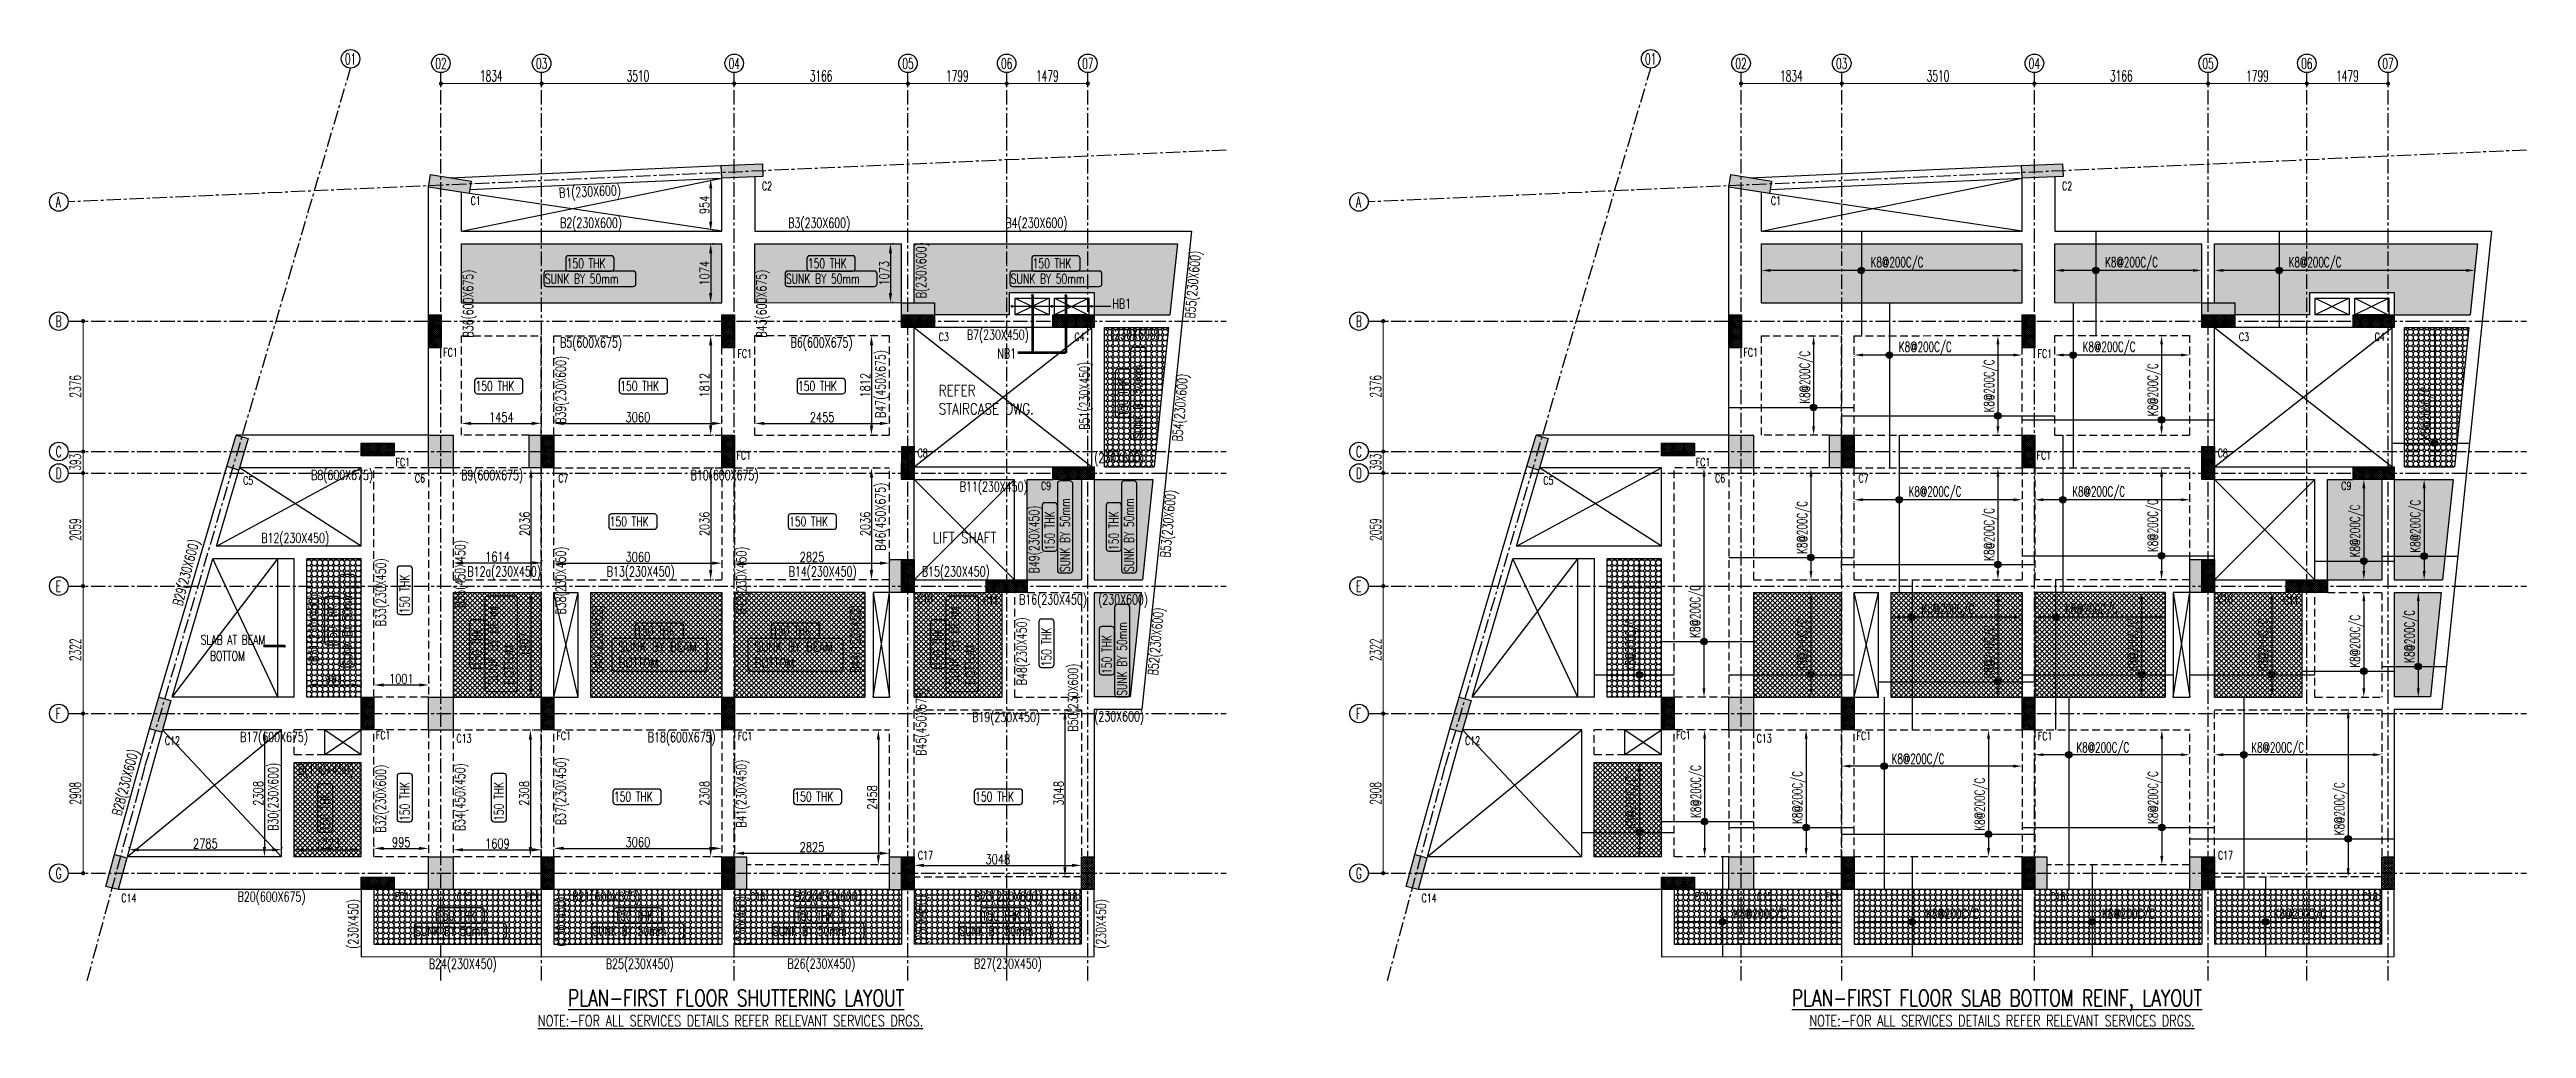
# Model space of a CAD drawing. Header units: inches. Extents: x 5501426 to 5570916, y 463710 to 505098.
# Drawn here: x 5501426 to 5546555, y 487264 to 505098 of the extents above; entities that cross this region are included whole.
import ezdxf

# ---------------------------------------------------------------- set-up
doc = ezdxf.new("R2010")
doc.units = ezdxf.units.IN
doc.header["$LTSCALE"] = 700
doc.header["$MEASUREMENT"] = 0
doc.header["$PDMODE"] = 2
doc.header["$PDSIZE"] = 75
for name, pattern in [('CENTER', [2, 1.25, -0.25, 0.25, -0.25]), ('CONTINULUS', [0]), ('HIDDEN', [0.375, 0.25, -0.125])]:
    doc.linetypes.add(name, pattern=pattern)
doc.layers.get('0').update_dxf_attribs({"color": 1})
doc.layers.get('DEFPOINTS').update_dxf_attribs({"color": 250})
for name, color, linetype in [('STR-Beam', 4, 'Continuous'), ('STR-Beam Number', 6, 'Continuous'), ('STR-Column', 5, 'Continuous'), ('STR-Column Numbers', 1, 'Continuous'), ('STR-Cut out', 248, 'HIDDEN'), ('STR-Dimension', 8, 'Continuous'), ('STR-Grid Circle', 251, 'Continuous'), ('STR-Grid Dim', 251, 'Continuous'), ('STR-Grid Line', 148, 'Continuous'), ('STR-Grid Number', 251, 'Continuous'), ('STR-Hatch', 251, 'Continuous'), ('STR-Reinforcement', 2, 'Continuous'), ('STR-Steel', 2, 'Continuous'), ('STR-Text', 150, 'Continuous')]:
    doc.layers.add(name, color=color, linetype=linetype)
doc.layers.add('STR-Column Hatch', color=17, linetype='Continuous', lineweight=5)
doc.styles.add('a-100 txt m', font='romans.shx', dxfattribs={"width": 0.75, "height": 300})
doc.styles.add('DIMTEXT', font='SIMPLEX.shx', dxfattribs={"width": 0.6})
doc.styles.add('ROMANC', font='romanc.shx')
doc.styles.add('ROMANS', font='romans.shx', dxfattribs={"width": 0.75})
doc.styles.add('ROMANT', font='romant.shx')
doc.styles.add('S', font='SIMPLEX.shx', dxfattribs={"width": 0.75})
doc.dimstyles.new('DESIGN DESK', dxfattribs={"dimtxt": 200, "dimasz": 75, "dimexe": 0.1, "dimexo": 0.1, "dimgap": 0.09, "dimtad": 0, "dimdec": 0, "dimzin": 0, "dimdsep": 46, "dimtxsty": 'DIMTEXT', "dimblk": 'DOT', "dimcen": 0, "dimclrd": 8, "dimclre": 8, "dimclrt": 7, "dimadec": 0, "dimazin": 0, "dimtfac": 1, "dimtdec": 0, "dimtix": 1, "dimtmove": 0, "dimatfit": 3, "dimldrblk": 'ARCHTICK', "dimfxl": 1, "dimtolj": 1, "dimtzin": 0, "dimlwd": 9, "dimlwe": 13, "dimarcsym": 0})
doc.dimstyles.new('DIM200', dxfattribs={"dimtxt": 200, "dimasz": 150, "dimexe": 75, "dimexo": 0, "dimgap": 0, "dimtad": 0, "dimdec": 0, "dimzin": 0, "dimdsep": 46, "dimtxsty": 'S', "dimblk": 'OBLIQUE', "dimcen": 30, "dimdle": 75, "dimclrd": 9, "dimclre": 9, "dimclrt": 7, "dimadec": 0, "dimazin": 0, "dimtfac": 1, "dimtdec": 0, "dimtofl": 0, "dimtmove": 0, "dimatfit": 3, "dimldrblk": 'OBLIQUE', "dimfxl": 1, "dimtolj": 1, "dimtzin": 0, "dimarcsym": 0})
doc.dimstyles.new('SSM', dxfattribs={"dimscale": 10, "dimtxt": 250, "dimasz": 150, "dimexe": 100, "dimexo": 50, "dimgap": 25, "dimtad": 1, "dimdec": 0, "dimzin": 1, "dimdsep": 46, "dimtxsty": 'ROMANS', "dimcen": 5, "dimdle": 75, "dimclrd": 9, "dimclre": 9, "dimclrt": 7, "dimadec": 0, "dimazin": 0, "dimtfac": 1, "dimtdec": 0, "dimtix": 1, "dimtmove": 1, "dimatfit": 3, "dimfxl": 1, "dimtolj": 1, "dimtzin": 1, "dimarcsym": 0})
pattern_1 = [(45, (28788.98, 0), (-44.1941738, 44.1941738), []), (135, (28788.98, 0), (-44.1941738, -44.1941738), [])]
pattern_2 = [(315, (0, 29), (100.0000309, -2e-14), [41.0122, -100.4092]), (0, (29, 0), (100, 100), [42, -58]), (45, (71, 0), (0, 100.0000309), [41.0122, -100.4092]), (135, (100, 71), (-100.0000309, 2e-14), [41.0122, -100.4092]), (225, (29, 100), (-1e-14, -100.0000309), [41.0122, -100.4092]), (270, (0, 71), (100, -100), [42, -58])]
pattern_3 = [(315, (23688.93, 29), (100.0000309, -2e-14), [41.0122, -100.4092]), (0, (23717.93, 0), (100, 100), [42, -58]), (45, (23759.93, 0), (0, 100.0000309), [41.0122, -100.4092]), (135, (23788.93, 71), (-100.0000309, 2e-14), [41.0122, -100.4092]), (225, (23717.93, 100), (-1e-14, -100.0000309), [41.0122, -100.4092]), (270, (23688.93, 71), (100, -100), [42, -58])]
pattern_4 = [(45, (52477.91, 0), (-44.1941738, 44.1941738), []), (135, (52477.91, 0), (-44.1941738, -44.1941738), [])]

msp = doc.modelspace()

# ---------------------------------------------------------------- texts
at = {"layer": 'STR-Beam Number', "style": 'ROMANS', "width": 0.7}
for s, rotation, p in [('B1(230X600)', 2.56368, (5510712.9, 502396.9, -90538.8)), ('B(230X600)', 90, (5517395.3, 500565.6, 7998.9)), ('B55(230X600)', 85.10091, (5522293.5, 500192.3, 7506.8)), ('B36(600X675)', 90, (5509143, 499850.9, 8350.4)), ('B43(600X675)', 90, (5514487.4, 499850.9, 8226.1)), ('B47(450X675)', 90, (5516655.6, 498386.9, 8226.1)), ('B39(230X600)', 90, (5510830.3, 498280.2, 8446.3)), ('B51(230X450)', 90, (5520371.9, 498171, 8092.3)), ('B54(230X600)', 85.10091, (5522060.9, 497952.2, 7506.8)), ('B46(450X675)', 90, (5516655.6, 495969, 8226.1)), ('B53(230X600)', 85.10091, (5521841.4, 495837.4, 7506.8)), ('B49(230X450)', 90, (5519454.1, 495554, 8092.3)), ('B29(230X600)', 75.23955, (5503839.9, 494949, 14502.5)), ('B35(450X450)', 90, (5508996, 494925.7, 8734.3)), ('B38(230X450)', 90, (5510830.3, 494806.5, 8446.3)), ('B42(230X450)', 90, (5514120.2, 494806.5, 8723.6)), ('B33(230X450)', 90, (5507550.3, 494591.6, 8158.2)), ('B31(230X450)', 90, (5506331.5, 493941.4, 8158.2)), ('B40(230X450)', 90, (5511504.3, 493742.6, 8759.9)), ('B44(150X450)', 90, (5516200.6, 493742.6, 8752.5)), ('B48(230X450)', 90, (5519227, 493516.8, 8766.7)), ('B52(230X600)', 85.10091, (5521618.5, 493690.8, 7506.8)), ('B50(230X600)', 90, (5520164.1, 492673.3, 8382.8)), ('B45(450X675)', 90, (5517395.3, 492231.7, 9385.7)), ('B28(230X600)', 75.23955, (5502733.3, 491127.4, 8158.2)), ('B30(230X600)', 90, (5505590.3, 490866.4, 8158.2)), ('B32(230X600)', 90, (5507550.3, 490831.7, 8158.2)), ('B34(450X450)', 90, (5508996, 490859.4, 8734.3)), ('B37(230X450)', 90, (5510830.3, 490968, 8446.3)), ('B41(230X450)', 90, (5514119.3, 490922.5)), ('(230X450)', 90, (5514120.3, 488771.6, 8158.3)), ('(230X450)', 90, (5517395.2, 488789.9, 8158.2)), ('(230X450)', 90, (5507047.5, 488714.2, 20206.2)), ('(230X450)', 90, (5510830.3, 488755.8, 8158.3)), ('(230X450)', 90, (5520673.3, 488714.2, 20206.2))]:
    msp.add_text(s, height=180, rotation=rotation, dxfattribs=at).set_placement(p)
for s, p in [('B2(230X600)', (5510727.2, 501850.1, 34516.8)), ('B3(230X600)', (5514885.3, 501850.1, 34516.8)), ('B4(230X600)', (5518842.9, 501850.1, 34516.8)), ('HB1', (5520790.1, 500378, 35168.2)), ('(230X600)', (5520750.3, 499823.4, 35168.2)), ('B5(600X675)', (5510727.7, 499671.3, 10043.4)), ('B6(600X675)', (5514928.7, 499671.3, 10043.4)), ('B7(230X450)', (5518139, 499812.8, 35168.2)), ('NB1', (5518694.7, 499469.7, 35168.2)), ('(230X600)', (5520460.5, 497568.8, 10182.8)), ('B8(600X675)', (5506191.4, 497256.8, 9075.8)), ('B9(600X675)', (5508925.6, 497255.4, 10043.4)), ('B10(600X675)', (5513106.9, 497255.4, 10043.4)), ('B11(230X450)', (5518009.7, 497044.5, 10182.8)), ('B12(230X450)', (5505284.4, 496108.3, 9342.7)), ('B12a(230X450)', (5509040.2, 495498.7, 9994.1)), ('B13(230X450)', (5511578.9, 495498.7, 9994.1)), ('B14(230X450)', (5514893.9, 495498.7, 9994.1)), ('B15(230X450)', (5517319.1, 495498.7, 9994.1)), ('B16(230X450)', (5519091, 494989.4, 9994.1)), ('(230X600)', (5520532.3, 494989.4, 9994.1)), ('B19(230X450)', (5518236.9, 492848.2, 9994.1)), ('(230X600)', (5520460.5, 492858.8, 9994.1)), ('B17(600X675)', (5504896.9, 492482.9, 9769.5)), ('B18(600X675)', (5512326, 492481.5, 9923.4)), ('B(150X450)', (5505952.8, 491892.4, 9769.5)), ('B20(600X675)', (5504853.3, 489574.8, 9923.4)), ('B21(600X675)', (5510948.2, 489574.8, 9923.4)), ('B22(450X600)', (5514990.1, 489574.8, 9923.4)), ('B23(230X600)', (5518268.8, 489574.8, 9923.4)), ('B24(230X450)', (5508337.2, 488351.8, 21971.3)), ('B25(230X450)', (5511561.9, 488352.7, 21971.3)), ('B26(230X450)', (5514870.2, 488353.6, 21971.3)), ('B27(230X450)', (5518269.1, 488354.6, 21971.3))]:
    msp.add_text(s, height=180, dxfattribs=at).set_placement(p)
at = {"layer": 'STR-Column Numbers', "linetype": 'Continuous', "lineweight": 0, "style": 'ROMANC', "width": 0.7}
for s, p in [('C1', (5509098.8, 502268, 13051.8)), ('C2', (5514405.7, 502536.9)), ('C1', (5532787.7, 502268, 13051.8)), ('C2', (5538094.6, 502536.9)), ('C3', (5517627.3, 499788.9)), ('C4', (5520099.9, 499788.6, -23111.2)), ('C3', (5541316.2, 499788.9)), ('C4', (5543788.9, 499788.6, -23111.2)), ('C8', (5517240.7, 497672.9, 750.3)), ('C8', (5540929.6, 497672.9, 750.3)), ('C6', (5508083, 497212.4)), ('C7', (5510695, 497212.4, 750.3)), ('C6', (5531771.9, 497212.4)), ('C7', (5534383.9, 497212.4, 750.3)), ('C5', (5504953.3, 497171.9)), ('C9', (5519491.2, 497074.4, 244.7)), ('C5', (5528642.3, 497171.9)), ('C9', (5543180.2, 497074.4, 244.7)), ('C10', (5517239.3, 495012.4, 1381.9)), ('C11', (5518441.4, 494980.4, 1381.9)), ('C10', (5540928.2, 495012.4, 1381.9)), ('C11', (5542130.3, 494980.4, 1381.9)), ('C12', (5503527.5, 492432.5, 846.2)), ('C13', (5508840.1, 492473, 846.2)), ('C12', (5527216.4, 492432.5, 846.2)), ('C13', (5532529, 492473, 846.2)), ('C17', (5517246, 490343.9, -111573.6)), ('C17', (5540934.9, 490343.9, -111573.6)), ('C14', (5502734, 489564.8, -12160.7)), ('C15', (5508846.7, 489590.3, -11565.1)), ('C15', (5508846.7, 489590.3, -11565.1)), ('C16', (5514191, 489590.3, -111573.6)), ('C18', (5519880.9, 489590.3, -12023.9)), ('C14', (5526422.9, 489564.8, -12160.7)), ('C15', (5532535.7, 489590.3, -11565.1)), ('C15', (5532535.7, 489590.3, -11565.1)), ('C16', (5537879.9, 489590.3, -111573.6)), ('C18', (5543569.8, 489590.3, -12023.9))]:
    msp.add_text(s, height=150, dxfattribs=at).set_placement(p)
at = {"layer": 'STR-Column Numbers', "color": 100, "linetype": 'Continuous', "lineweight": 0, "style": 'ROMANC', "width": 0.7}
for p in [(5508598.7, 499505, 700.5), (5513958.5, 499482.6, -382.7), (5532287.6, 499505, 700.5), (5537647.4, 499482.6, -382.7), (5513942, 497632, -382.7), (5537630.9, 497632, -382.7), (5507730, 497505.7, 1783.8), (5531418.9, 497505.7, 1783.8), (5507373.5, 492531.9, -382.7), (5510661.4, 492519, -382.7), (5513964.5, 492514.4, -382.7), (5531062.4, 492531.9, -382.7), (5534350.4, 492519, -382.7), (5537653.4, 492514.4, -382.7), (5507717.3, 489591.9, -382.7), (5510095.8, 489584.5, -382.7), (5531406.2, 489591.9, -382.7), (5533784.7, 489584.5, -382.7)]:
    msp.add_text('FC1', height=150, dxfattribs=at).set_placement(p)
at = {"layer": 'STR-Grid Number', "style": 'a-100 txt m', "width": 0.6}
for s, p in [('01', (5506807.2, 504825.9, 283.1)), ('01', (5530496.2, 504825.9, 283.1)), ('02', (5508453.1, 504743.7, 601.6)), ('03', (5510287.5, 504743.7, 1351.9)), ('04', (5513797.4, 504743.7, -99088.5)), ('05', (5516962.9, 504743.7, 724.9)), ('06', (5518761.9, 504743.7, 1455.7)), ('07', (5520240.5, 504743.7, 461.3)), ('02', (5532142.1, 504743.7, 601.6)), ('03', (5533976.4, 504743.7, 1351.9)), ('04', (5537486.3, 504743.7, -99088.5)), ('05', (5540651.9, 504743.7, 724.9)), ('06', (5542450.9, 504743.7, 1455.7)), ('07', (5543929.4, 504743.7, 461.3)), ('A', (5501539.1, 502218.7, 1033.4)), ('A', (5525228, 502218.7, 1033.4)), ('B', (5501539.1, 500047.2, 1679)), ('B', (5525228, 500047.2, 1679)), ('C', (5501539.1, 497671.6, 1033.4)), ('C', (5525228, 497671.6, 1033.4)), ('D', (5501539.1, 497279.1, 0)), ('D', (5525228, 497279.1, 0)), ('E', (5501539.1, 495220, 1137.2)), ('E', (5525228, 495220, 1137.2)), ('F', (5501539.1, 492897.7, 601.6)), ('F', (5525228, 492897.7, 601.6)), ('G', (5501539.1, 489989.7, -99407)), ('G', (5525228, 489989.7, -99407))]:
    msp.add_text(s, height=200, dxfattribs=at).set_placement(p)
at = {"layer": 'STR-Reinforcement', "color": 1, "style": 'DIMTEXT', "width": 0.65}
for p in [(5534606.5, 501134.1, -420.5), (5538878.9, 501134.1, -420.5), (5542221.7, 501134.1, -420.5), (5535120.4, 499592.3, 205.2), (5538469.9, 499592.5, -434.2), (5535297.5, 496956, 961.2), (5538279.5, 496956, 961.2), (5535533.9, 494818.5, 448.6), (5538146.7, 494818.5, 462.3), (5538355.7, 492293.9, -13251.6), (5541540.9, 492293.9, -13251.6), (5534988, 492085.9, -288.5), (5532113.9, 489263.8, -26502.7), (5535617.2, 489263.9, -39753.7), (5538823.8, 489264, -26502.7), (5541947.7, 489264, -26502.7)]:
    msp.add_text('K8@200C/C', height=180, dxfattribs=at).set_placement(p)
for p in [(5533495.9, 498645.2, -658.3), (5536854.3, 498489.2, -531.9), (5539836.1, 498419.6, -1171.3), (5544808.8, 497991.6, -704.8), (5539836.1, 495943.1, 224), (5544620.8, 495932.6, -1088.7), (5533448.5, 495910.2, 224), (5536854.1, 495783, 224), (5543521.5, 495845.4, -1088.7), (5531499.4, 494380.3, -651.9), (5530322.5, 493774.9, -298.4), (5533448.5, 493774.9, -298.4), (5539470.4, 493772.8, -281.7), (5541845.3, 493772.7, -384.4), (5543521.5, 493838.4, -1088.7), (5544514.1, 493925.6, -1088.7), (5536854.1, 493645.5, -288.5), (5531510.6, 491098.4, -288.5), (5533360.3, 490990.7, -288.5), (5539840.9, 490990.2, -13251.6), (5530322.5, 490900, -298.4), (5536683.3, 490867.6, -288.5), (5543236.2, 490784.9, -13251.6)]:
    msp.add_text('K8@200C/C', height=180, rotation=90, dxfattribs=at).set_placement(p)
at = {"layer": 'STR-Text', "color": 1, "style": 'ROMANC', "width": 0.7}
for s, p in [('SUNK BY 50mm', (5510449, 500835.7, 100798.8)), ('150 THK', (5510847.5, 501114.6, 100798.8)), ('SUNK BY 50mm', (5514843.8, 500835.7, 100798.8)), ('150 THK', (5515242.4, 501114.6, 100798.8)), ('SUNK BY 50mm', (5518939.1, 500835.7, 100798.8)), ('150 THK', (5519337.7, 501114.6, 100798.8)), ('150 THK', (5509187.1, 498880, 100798.8)), ('150 THK', (5511824.1, 498880, 100798.8)), ('150 THK', (5515062.6, 498880, 100798.8)), ('150 THK', (5511631.8, 496412, 100798.8)), ('150 THK', (5514900.4, 496412, 100798.8)), ('150 THK', (5512115.2, 494423, 100798.8)), ('150 THK', (5514592.1, 494423, 100798.8)), ('150 THK', (5511708, 491399.4, 100798.8)), ('150 THK', (5514996.7, 491399.4, 100798.8)), ('150 THK', (5518290.5, 491399.4, 100798.8)), ('150 THK', (5508487.3, 489232.9, 100798.8)), ('150 THK', (5511719, 489232.9, 100798.8)), ('150 THK', (5515006.4, 489232.9, 100798.8)), ('150 THK', (5518405.3, 489232.9, 100798.8)), ('SUNK BY 50mm', (5508088.7, 488954, 100798.8)), ('SUNK BY 50mm', (5511320.4, 488954, 100798.8)), ('SUNK BY 50mm', (5514607.8, 488954, 100798.8)), ('SUNK BY 50mm', (5518006.7, 488954, 100798.8))]:
    msp.add_text(s, height=175, dxfattribs=at).set_placement(p)
for s, p in [('150 THK', (5521068.9, 498408.8, 100798.8)), ('SUNK BY 50mm', (5521347.8, 498010.2, 100798.8)), ('SUNK BY 50mm', (5520016.1, 495578.4, 100798.8)), ('SUNK BY 50mm', (5521182.7, 495578.4, 100798.8)), ('150 THK', (5519737.2, 495977, 100798.8)), ('150 THK', (5520903.8, 495977, 100798.8)), ('150 THK', (5507984.8, 494824.5, 100798.8)), ('SUNK BY 50mm', (5506940.3, 493871.1, 100798.8)), ('150 THK', (5506661.4, 494269.7, 100798.8)), ('SUNK BY 50mm', (5521055.5, 493324, 100798.8)), ('150 THK', (5509303.3, 493846.2, 100798.8)), ('150 THK', (5517702.3, 493846.2, 100798.8)), ('150 THK', (5519676.3, 493859.4, 100798.8)), ('150 THK', (5520776.6, 493722.6, 100798.8)), ('150 THK', (5506533.2, 490855.2, 100798.8)), ('150 THK', (5507984.8, 491044.5, 100798.8)), ('150 THK', (5509699.3, 491044.5, 100798.8))]:
    msp.add_text(s, height=175, rotation=90, dxfattribs=at).set_placement(p)
at = {"layer": 'STR-Text', "style": 'ROMANT', "width": 0.8}
msp.add_text('LIFT SHAFT', height=200, rotation=0.00427, dxfattribs=at).set_placement((5517518.2, 496103.6, 100792.7))
at = {"layer": 'STR-Text', "linetype": 'Continuous', "style": 'ROMANC', "width": 0.75}
for s, p in [('%%UPLAN-FIRST FLOOR SHUTTERING LAYOUT', (5510874.6, 487669.6, 0)), ('%%UPLAN-FIRST FLOOR SLAB BOTTOM REINF, LAYOUT', (5533173.4, 487669.6, 0))]:
    msp.add_text(s, height=300, dxfattribs=at).set_placement(p)
at = {"layer": 'STR-Text', "color": 1, "linetype": 'Continuous', "style": 'ROMANC', "width": 0.75}
for p in [(5510323.9, 487303.7, 0), (5533489.5, 487303.7, 0)]:
    msp.add_text('%%UNOTE:-FOR ALL SERVICES DETAILS REFER RELEVANT SERVICES DRGS.', height=200, dxfattribs=at).set_placement(p)
at = {"layer": 'STR-Text', "linetype": 'CONTINULUS', "ltscale": 0.05, "attachment_point": 1, "rotation": 0.00427}
for s, insert, char_height, width, style in [('{\\W0.8;REFER \\PSTAIRCASE DWG.}', (5517626, 498985.1, 87548.6), 200, 3047.619, 'ROMANT'), ('{\\W0.7;SLAB AT BEAM\\P  BOTTOM}', (5504180.8, 494430.9, 100792.7), 175, 2325, 'ROMANS')]:
    msp.add_mtext(s, dxfattribs=dict(at, insert=insert, char_height=char_height, width=width, style=style))
at = {"layer": 'STR-Text', "color": 1, "linetype": 'CONTINULUS', "ltscale": 0.05, "char_height": 175, "width": 1698.566, "attachment_point": 1, "rotation": 90, "style": 'ROMANC'}
for insert in [(5509419, 493524.4, 100798.8), (5517817.9, 493524.4, 100798.8)]:
    msp.add_mtext('{\\W0.8;SUNK BY BEAM BOTTOM}', dxfattribs=dict(at, insert=insert))
at = {"layer": 'STR-Text', "color": 1, "linetype": 'CONTINULUS', "ltscale": 0.05, "char_height": 175, "width": 1698.566, "attachment_point": 1, "style": 'ROMANC'}
for insert in [(5511793.4, 494307.3, 100798.8), (5514270.3, 494307.3, 100798.8)]:
    msp.add_mtext('{\\W0.8;SUNK BY BEAM BOTTOM}', dxfattribs=dict(at, insert=insert))

# ---------------------------------------------------------------- blocks, each defined once
blk = doc.blocks.new('_Dot')
at = {"color": 0, "linetype": 'ByBlock', "lineweight": -2}
blk.add_line((-0.5, 0), (-1, 0), dxfattribs=at)
at = {"color": 0, "linetype": 'ByBlock', "const_width": 0.5}
blk.add_lwpolyline([(-0.25, 0, 1), (0.25, 0, 1)], format="xyb", close=True, dxfattribs=at)
blk = doc.blocks.new('*D4')
at = {"layer": 'DEFPOINTS', "color": 0, "linetype": 'CONTINULUS', "ltscale": 0.05, "transparency": 16777216}
for p in [(5502037, 500150), (5502037, 500150), (5502037, 497775)]:
    blk.add_point(p, dxfattribs=at)
at = {"layer": 'STR-Grid Dim', "color": 251, "lineweight": 13}
for p, q in [((5502037, 500150), (5502037, 500150)), ((5502037, 497775), (5502037, 497775))]:
    blk.add_line(p, q, dxfattribs=at)
at = {"layer": 'STR-Grid Dim', "color": 251, "lineweight": 9}
blk.add_line((5502037, 497850), (5502037, 500075), dxfattribs=at)
at = {"layer": 'STR-Grid Dim', "color": 251, "linetype": 'ByBlock', "lineweight": 9, "ltscale": 0.05, "xscale": 75, "yscale": 75, "zscale": 75}
for p, rotation in [((5502037, 500150), 90), ((5502037, 497775), 270)]:
    blk.add_blockref('_Dot', p, dxfattribs=dict(at, rotation=rotation))
at = {"layer": 'STR-Grid Dim', "color": 251, "linetype": 'CONTINULUS', "ltscale": 0.05, "insert": (5501897, 498963), "char_height": 200, "attachment_point": 5, "rotation": 90, "style": 'DIMTEXT'}
blk.add_mtext('\\A1;2376', dxfattribs=at)
blk = doc.blocks.new('_ARCHTICK')
at = {"color": 0, "linetype": 'ByBlock', "const_width": 0.15}
blk.add_lwpolyline([(-0.5, -0.5), (0.5, 0.5)], dxfattribs=at)
blk = doc.blocks.new('*D5')
at = {"layer": 'DEFPOINTS', "color": 0, "linetype": 'CONTINULUS', "ltscale": 0.05, "transparency": 16777216}
for p in [(5502037, 497775), (5502037, 497775), (5502037, 497382)]:
    blk.add_point(p, dxfattribs=at)
at = {"layer": 'STR-Grid Dim', "color": 251, "lineweight": 13}
for p, q in [((5502037, 497775), (5502037, 497775)), ((5502037, 497382), (5502037, 497382))]:
    blk.add_line(p, q, dxfattribs=at)
at = {"layer": 'STR-Grid Dim', "color": 251, "lineweight": 9}
blk.add_line((5502037, 497457), (5502037, 497700), dxfattribs=at)
at = {"layer": 'STR-Grid Dim', "color": 251, "linetype": 'ByBlock', "lineweight": 9, "ltscale": 0.05, "xscale": 75, "yscale": 75, "zscale": 75}
for p, rotation in [((5502037, 497775), 90), ((5502037, 497382), 270)]:
    blk.add_blockref('_Dot', p, dxfattribs=dict(at, rotation=rotation))
at = {"layer": 'STR-Grid Dim', "color": 251, "linetype": 'CONTINULUS', "ltscale": 0.05, "insert": (5501897, 497579), "char_height": 200, "attachment_point": 5, "rotation": 90, "style": 'DIMTEXT'}
blk.add_mtext('\\A1;393', dxfattribs=at)
blk = doc.blocks.new('*D6')
at = {"layer": 'DEFPOINTS', "color": 0, "linetype": 'CONTINULUS', "ltscale": 0.05, "transparency": 16777216}
for p in [(5502037, 497382), (5502037, 497382), (5502037, 495323)]:
    blk.add_point(p, dxfattribs=at)
at = {"layer": 'STR-Grid Dim', "color": 251, "lineweight": 13}
for p, q in [((5502037, 497382), (5502037, 497382)), ((5502037, 495323), (5502037, 495323))]:
    blk.add_line(p, q, dxfattribs=at)
at = {"layer": 'STR-Grid Dim', "color": 251, "lineweight": 9}
blk.add_line((5502037, 495398), (5502037, 497307), dxfattribs=at)
at = {"layer": 'STR-Grid Dim', "color": 251, "linetype": 'ByBlock', "lineweight": 9, "ltscale": 0.05, "xscale": 75, "yscale": 75, "zscale": 75}
for p, rotation in [((5502037, 497382), 90), ((5502037, 495323), 270)]:
    blk.add_blockref('_Dot', p, dxfattribs=dict(at, rotation=rotation))
at = {"layer": 'STR-Grid Dim', "color": 251, "linetype": 'CONTINULUS', "ltscale": 0.05, "insert": (5501897, 496353), "char_height": 200, "attachment_point": 5, "rotation": 90, "style": 'DIMTEXT'}
blk.add_mtext('\\A1;2059', dxfattribs=at)
blk = doc.blocks.new('*D7')
at = {"layer": 'DEFPOINTS', "color": 0, "linetype": 'CONTINULUS', "ltscale": 0.05, "transparency": 16777216}
for p in [(5502037, 495323), (5502037, 495323), (5502037, 493001)]:
    blk.add_point(p, dxfattribs=at)
at = {"layer": 'STR-Grid Dim', "color": 251, "lineweight": 13}
for p, q in [((5502037, 495323), (5502037, 495323)), ((5502037, 493001), (5502037, 493001))]:
    blk.add_line(p, q, dxfattribs=at)
at = {"layer": 'STR-Grid Dim', "color": 251, "lineweight": 9}
blk.add_line((5502037, 493076), (5502037, 495248), dxfattribs=at)
at = {"layer": 'STR-Grid Dim', "color": 251, "linetype": 'ByBlock', "lineweight": 9, "ltscale": 0.05, "xscale": 75, "yscale": 75, "zscale": 75}
for p, rotation in [((5502037, 495323), 90), ((5502037, 493001), 270)]:
    blk.add_blockref('_Dot', p, dxfattribs=dict(at, rotation=rotation))
at = {"layer": 'STR-Grid Dim', "color": 251, "linetype": 'CONTINULUS', "ltscale": 0.05, "insert": (5501897, 494162), "char_height": 200, "attachment_point": 5, "rotation": 90, "style": 'DIMTEXT'}
blk.add_mtext('\\A1;2322', dxfattribs=at)
blk = doc.blocks.new('*D8')
at = {"layer": 'DEFPOINTS', "color": 0, "linetype": 'CONTINULUS', "ltscale": 0.05, "transparency": 16777216}
for p in [(5502037, 493001), (5502037, 493001), (5502037, 490093)]:
    blk.add_point(p, dxfattribs=at)
at = {"layer": 'STR-Grid Dim', "color": 251, "lineweight": 13}
for p, q in [((5502037, 493001), (5502037, 493001)), ((5502037, 490093), (5502037, 490093))]:
    blk.add_line(p, q, dxfattribs=at)
at = {"layer": 'STR-Grid Dim', "color": 251, "lineweight": 9}
blk.add_line((5502037, 490168), (5502037, 492926), dxfattribs=at)
at = {"layer": 'STR-Grid Dim', "color": 251, "linetype": 'ByBlock', "lineweight": 9, "ltscale": 0.05, "xscale": 75, "yscale": 75, "zscale": 75}
for p, rotation in [((5502037, 493001), 90), ((5502037, 490093), 270)]:
    blk.add_blockref('_Dot', p, dxfattribs=dict(at, rotation=rotation))
at = {"layer": 'STR-Grid Dim', "color": 251, "linetype": 'CONTINULUS', "ltscale": 0.05, "insert": (5501897, 491547), "char_height": 200, "attachment_point": 5, "rotation": 90, "style": 'DIMTEXT'}
blk.add_mtext('\\A1;2908', dxfattribs=at)
blk = doc.blocks.new('*D9')
at = {"layer": 'DEFPOINTS', "color": 0, "linetype": 'CONTINULUS', "ltscale": 0.05, "transparency": 16777216}
for p in [(5508557, 504478), (5510391, 504478), (5510391, 504478)]:
    blk.add_point(p, dxfattribs=at)
at = {"layer": 'STR-Grid Dim', "color": 251, "lineweight": 13}
for p, q in [((5508557, 504477), (5508557, 504477)), ((5510391, 504477), (5510391, 504477))]:
    blk.add_line(p, q, dxfattribs=at)
at = {"layer": 'STR-Grid Dim', "color": 251, "lineweight": 9}
blk.add_line((5508632, 504478), (5510316, 504478), dxfattribs=at)
at = {"layer": 'STR-Grid Dim', "color": 251, "linetype": 'ByBlock', "lineweight": 9, "ltscale": 0.05, "xscale": 75, "yscale": 75, "zscale": 75, "rotation": 180}
blk.add_blockref('_Dot', (5508557, 504478), dxfattribs=at)
at = {"layer": 'STR-Grid Dim', "color": 251, "linetype": 'ByBlock', "lineweight": 9, "ltscale": 0.05, "xscale": 75, "yscale": 75, "zscale": 75}
blk.add_blockref('_Dot', (5510391, 504478), dxfattribs=at)
at = {"layer": 'STR-Grid Dim', "color": 251, "linetype": 'CONTINULUS', "ltscale": 0.05, "insert": (5509474, 504618), "char_height": 200, "attachment_point": 5, "style": 'DIMTEXT'}
blk.add_mtext('\\A1;1834', dxfattribs=at)
blk = doc.blocks.new('*D10')
at = {"layer": 'DEFPOINTS', "color": 0, "linetype": 'CONTINULUS', "ltscale": 0.05, "transparency": 16777216}
for p in [(5510391, 504478), (5513901, 504478), (5513901, 504478)]:
    blk.add_point(p, dxfattribs=at)
at = {"layer": 'STR-Grid Dim', "color": 251, "lineweight": 13}
for p, q in [((5510391, 504477), (5510391, 504477)), ((5513901, 504477), (5513901, 504477))]:
    blk.add_line(p, q, dxfattribs=at)
at = {"layer": 'STR-Grid Dim', "color": 251, "lineweight": 9}
blk.add_line((5510466, 504478), (5513826, 504478), dxfattribs=at)
at = {"layer": 'STR-Grid Dim', "color": 251, "linetype": 'ByBlock', "lineweight": 9, "ltscale": 0.05, "xscale": 75, "yscale": 75, "zscale": 75, "rotation": 180}
blk.add_blockref('_Dot', (5510391, 504478), dxfattribs=at)
at = {"layer": 'STR-Grid Dim', "color": 251, "linetype": 'ByBlock', "lineweight": 9, "ltscale": 0.05, "xscale": 75, "yscale": 75, "zscale": 75}
blk.add_blockref('_Dot', (5513901, 504478), dxfattribs=at)
at = {"layer": 'STR-Grid Dim', "color": 251, "linetype": 'CONTINULUS', "ltscale": 0.05, "insert": (5512146, 504618), "char_height": 200, "attachment_point": 5, "style": 'DIMTEXT'}
blk.add_mtext('\\A1;3510', dxfattribs=at)
blk = doc.blocks.new('*D11')
at = {"layer": 'DEFPOINTS', "color": 0, "linetype": 'CONTINULUS', "ltscale": 0.05, "transparency": 16777216}
for p in [(5513901, 504478), (5517067, 504478), (5517067, 504478)]:
    blk.add_point(p, dxfattribs=at)
at = {"layer": 'STR-Grid Dim', "color": 251, "lineweight": 13}
for p, q in [((5513901, 504477), (5513901, 504477)), ((5517067, 504477), (5517067, 504477))]:
    blk.add_line(p, q, dxfattribs=at)
at = {"layer": 'STR-Grid Dim', "color": 251, "lineweight": 9}
blk.add_line((5513976, 504478), (5516992, 504478), dxfattribs=at)
at = {"layer": 'STR-Grid Dim', "color": 251, "linetype": 'ByBlock', "lineweight": 9, "ltscale": 0.05, "xscale": 75, "yscale": 75, "zscale": 75, "rotation": 180}
blk.add_blockref('_Dot', (5513901, 504478), dxfattribs=at)
at = {"layer": 'STR-Grid Dim', "color": 251, "linetype": 'ByBlock', "lineweight": 9, "ltscale": 0.05, "xscale": 75, "yscale": 75, "zscale": 75}
blk.add_blockref('_Dot', (5517067, 504478), dxfattribs=at)
at = {"layer": 'STR-Grid Dim', "color": 251, "linetype": 'CONTINULUS', "ltscale": 0.05, "insert": (5515484, 504618), "char_height": 200, "attachment_point": 5, "style": 'DIMTEXT'}
blk.add_mtext('\\A1;3166', dxfattribs=at)
blk = doc.blocks.new('*D12')
at = {"layer": 'DEFPOINTS', "color": 0, "linetype": 'CONTINULUS', "ltscale": 0.05, "transparency": 16777216}
for p in [(5517067, 504478), (5518866, 504478), (5518866, 504478)]:
    blk.add_point(p, dxfattribs=at)
at = {"layer": 'STR-Grid Dim', "color": 251, "lineweight": 13}
for p, q in [((5517067, 504477), (5517067, 504477)), ((5518866, 504477), (5518866, 504477))]:
    blk.add_line(p, q, dxfattribs=at)
at = {"layer": 'STR-Grid Dim', "color": 251, "lineweight": 9}
blk.add_line((5517142, 504478), (5518791, 504478), dxfattribs=at)
at = {"layer": 'STR-Grid Dim', "color": 251, "linetype": 'ByBlock', "lineweight": 9, "ltscale": 0.05, "xscale": 75, "yscale": 75, "zscale": 75, "rotation": 180}
blk.add_blockref('_Dot', (5517067, 504478), dxfattribs=at)
at = {"layer": 'STR-Grid Dim', "color": 251, "linetype": 'ByBlock', "lineweight": 9, "ltscale": 0.05, "xscale": 75, "yscale": 75, "zscale": 75}
blk.add_blockref('_Dot', (5518866, 504478), dxfattribs=at)
at = {"layer": 'STR-Grid Dim', "color": 251, "linetype": 'CONTINULUS', "ltscale": 0.05, "insert": (5517966, 504618), "char_height": 200, "attachment_point": 5, "style": 'DIMTEXT'}
blk.add_mtext('\\A1;1799', dxfattribs=at)
blk = doc.blocks.new('*D13')
at = {"layer": 'DEFPOINTS', "color": 0, "linetype": 'CONTINULUS', "ltscale": 0.05, "transparency": 16777216}
for p in [(5518866, 504478), (5520344, 504478), (5520344, 504478)]:
    blk.add_point(p, dxfattribs=at)
at = {"layer": 'STR-Grid Dim', "color": 251, "lineweight": 13}
for p, q in [((5518866, 504477), (5518866, 504477)), ((5520344, 504477), (5520344, 504477))]:
    blk.add_line(p, q, dxfattribs=at)
at = {"layer": 'STR-Grid Dim', "color": 251, "lineweight": 9}
blk.add_line((5518941, 504478), (5520269, 504478), dxfattribs=at)
at = {"layer": 'STR-Grid Dim', "color": 251, "linetype": 'ByBlock', "lineweight": 9, "ltscale": 0.05, "xscale": 75, "yscale": 75, "zscale": 75, "rotation": 180}
blk.add_blockref('_Dot', (5518866, 504478), dxfattribs=at)
at = {"layer": 'STR-Grid Dim', "color": 251, "linetype": 'ByBlock', "lineweight": 9, "ltscale": 0.05, "xscale": 75, "yscale": 75, "zscale": 75}
blk.add_blockref('_Dot', (5520344, 504478), dxfattribs=at)
at = {"layer": 'STR-Grid Dim', "color": 251, "linetype": 'CONTINULUS', "ltscale": 0.05, "insert": (5519605, 504618), "char_height": 200, "attachment_point": 5, "style": 'DIMTEXT'}
blk.add_mtext('\\A1;1479', dxfattribs=at)
blk = doc.blocks.new('*D14')
at = {"layer": 'DEFPOINTS', "color": 0, "linetype": 'CONTINULUS'}
for p in [(5510616, 490545), (5513676, 490545), (5513676, 490545)]:
    blk.add_point(p, dxfattribs=at)
at = {"layer": 'STR-Dimension', "color": 251, "lineweight": -2}
for p, q in [((5510616, 490595), (5510616, 490575)), ((5513676, 490595), (5513676, 490575)), ((5510791, 490545), (5513501, 490545))]:
    blk.add_line(p, q, dxfattribs=at)
at = {"layer": 'STR-Dimension', "color": 251, "linetype": 'CONTINULUS'}
for points in [[(5510791, 490574), (5510791, 490515), (5510616, 490545)], [(5513501, 490515), (5513501, 490574), (5513676, 490545)]]:
    blk.add_solid(points, dxfattribs=at)
at = {"layer": 'STR-Dimension', "color": 3, "linetype": 'CONTINULUS', "ltscale": 0.05, "insert": (5512146, 490657), "char_height": 175, "attachment_point": 5, "style": 'ROMANS'}
blk.add_mtext('\\A1;3060', dxfattribs=at)
blk = doc.blocks.new('*D15')
at = {"layer": 'DEFPOINTS', "color": 0, "linetype": 'CONTINULUS'}
for p in [(5513472, 492701), (5513472, 490393), (5513472, 490393)]:
    blk.add_point(p, dxfattribs=at)
at = {"layer": 'STR-Dimension', "color": 251, "lineweight": -2}
for p, q in [((5513472, 492526), (5513472, 490568)), ((5513522, 492701), (5513502, 492701)), ((5513522, 490393), (5513502, 490393))]:
    blk.add_line(p, q, dxfattribs=at)
at = {"layer": 'STR-Dimension', "color": 251, "linetype": 'CONTINULUS'}
for points in [[(5513501, 492526), (5513443, 492526), (5513472, 492701)], [(5513443, 490568), (5513501, 490568), (5513472, 490393)]]:
    blk.add_solid(points, dxfattribs=at)
at = {"layer": 'STR-Dimension', "color": 3, "linetype": 'CONTINULUS', "ltscale": 0.05, "insert": (5513359, 491547), "char_height": 175, "attachment_point": 5, "rotation": 90, "style": 'ROMANS'}
blk.add_mtext('\\A1;2308', dxfattribs=at)
blk = doc.blocks.new('*D16')
at = {"layer": 'DEFPOINTS', "color": 0, "linetype": 'CONTINULUS', "transparency": 16777216}
for p in [(5513906, 490455), (5516731, 490455), (5516731, 490455)]:
    blk.add_point(p, dxfattribs=at)
at = {"layer": 'STR-Dimension', "color": 251, "lineweight": -2, "transparency": 16777216}
for p, q in [((5513906, 490505), (5513906, 490485)), ((5514081, 490455), (5516556, 490455)), ((5516731, 490505), (5516731, 490485))]:
    blk.add_line(p, q, dxfattribs=at)
at = {"layer": 'STR-Dimension', "color": 251, "linetype": 'CONTINULUS', "transparency": 16777216}
for points in [[(5514081, 490484), (5514081, 490426), (5513906, 490455)], [(5516556, 490426), (5516556, 490484), (5516731, 490455)]]:
    blk.add_solid(points, dxfattribs=at)
at = {"layer": 'STR-Dimension', "color": 3, "linetype": 'CONTINULUS', "ltscale": 0.05, "transparency": 16777216, "insert": (5515318, 490567), "char_height": 175, "attachment_point": 5, "style": 'ROMANS'}
blk.add_mtext('\\A1;2825', dxfattribs=at)
blk = doc.blocks.new('*D17')
at = {"layer": 'DEFPOINTS', "color": 0, "linetype": 'CONTINULUS'}
for p in [(5516527, 492701), (5516527, 490243), (5516527, 490243)]:
    blk.add_point(p, dxfattribs=at)
at = {"layer": 'STR-Dimension', "color": 251, "lineweight": -2}
for p, q in [((5516527, 492526), (5516527, 490418)), ((5516577, 492701), (5516557, 492701)), ((5516577, 490243), (5516557, 490243))]:
    blk.add_line(p, q, dxfattribs=at)
at = {"layer": 'STR-Dimension', "color": 251, "linetype": 'CONTINULUS'}
for points in [[(5516556, 492526), (5516498, 492526), (5516527, 492701)], [(5516498, 490418), (5516556, 490418), (5516527, 490243)]]:
    blk.add_solid(points, dxfattribs=at)
at = {"layer": 'STR-Dimension', "color": 3, "linetype": 'CONTINULUS', "ltscale": 0.05, "insert": (5516414, 491472), "char_height": 175, "attachment_point": 5, "rotation": 90, "style": 'ROMANS'}
blk.add_mtext('\\A1;2458', dxfattribs=at)
blk = doc.blocks.new('*D18')
at = {"layer": 'DEFPOINTS', "color": 0, "linetype": 'CONTINULUS', "transparency": 16777216}
for p in [(5517181, 490235), (5520229, 490235), (5520229, 490235)]:
    blk.add_point(p, dxfattribs=at)
at = {"layer": 'STR-Dimension', "color": 251, "lineweight": -2, "transparency": 16777216}
for p, q in [((5517181, 490285), (5517181, 490265)), ((5517356, 490235), (5520054, 490235)), ((5520229, 490285), (5520229, 490265))]:
    blk.add_line(p, q, dxfattribs=at)
at = {"layer": 'STR-Dimension', "color": 251, "linetype": 'CONTINULUS', "transparency": 16777216}
for points in [[(5517356, 490264), (5517356, 490206), (5517181, 490235)], [(5520054, 490206), (5520054, 490264), (5520229, 490235)]]:
    blk.add_solid(points, dxfattribs=at)
at = {"layer": 'STR-Dimension', "color": 3, "linetype": 'CONTINULUS', "ltscale": 0.05, "transparency": 16777216, "insert": (5518705, 490347), "char_height": 175, "attachment_point": 5, "style": 'ROMANS'}
blk.add_mtext('\\A1;3048', dxfattribs=at)
blk = doc.blocks.new('*D19')
at = {"layer": 'DEFPOINTS', "color": 0, "linetype": 'CONTINULUS', "transparency": 16777216}
for p in [(5519927, 493071), (5519927, 490023), (5519927, 490023)]:
    blk.add_point(p, dxfattribs=at)
at = {"layer": 'STR-Dimension', "color": 251, "lineweight": -2, "transparency": 16777216}
for p, q in [((5519927, 492896), (5519927, 490198)), ((5519977, 493071), (5519957, 493071)), ((5519977, 490023), (5519957, 490023))]:
    blk.add_line(p, q, dxfattribs=at)
at = {"layer": 'STR-Dimension', "color": 251, "linetype": 'CONTINULUS', "transparency": 16777216}
for points in [[(5519956, 492896), (5519898, 492896), (5519927, 493071)], [(5519898, 490198), (5519956, 490198), (5519927, 490023)]]:
    blk.add_solid(points, dxfattribs=at)
at = {"layer": 'STR-Dimension', "color": 3, "linetype": 'CONTINULUS', "ltscale": 0.05, "transparency": 16777216, "insert": (5519814, 491547), "char_height": 175, "attachment_point": 5, "rotation": 90, "style": 'ROMANS'}
blk.add_mtext('\\A1;3048', dxfattribs=at)
blk = doc.blocks.new('*D20')
at = {"layer": 'DEFPOINTS', "color": 0, "linetype": 'CONTINULUS'}
for p in [(5507336, 490544), (5508331, 490544), (5508331, 490544)]:
    blk.add_point(p, dxfattribs=at)
at = {"layer": 'STR-Dimension', "color": 251, "lineweight": -2}
for p, q in [((5507336, 490594), (5507336, 490574)), ((5508331, 490594), (5508331, 490574)), ((5507511, 490544), (5508156, 490544))]:
    blk.add_line(p, q, dxfattribs=at)
at = {"layer": 'STR-Dimension', "color": 251, "linetype": 'CONTINULUS'}
for points in [[(5507511, 490573), (5507511, 490515), (5507336, 490544)], [(5508156, 490515), (5508156, 490573), (5508331, 490544)]]:
    blk.add_solid(points, dxfattribs=at)
at = {"layer": 'STR-Dimension', "color": 3, "linetype": 'CONTINULUS', "ltscale": 0.05, "insert": (5507834, 490657), "char_height": 175, "attachment_point": 5, "style": 'ROMANS'}
blk.add_mtext('\\A1;995', dxfattribs=at)
blk = doc.blocks.new('*D21')
at = {"layer": 'DEFPOINTS', "color": 0, "linetype": 'CONTINULUS'}
for p in [(5508782, 490519), (5510391, 490519), (5510391, 490519)]:
    blk.add_point(p, dxfattribs=at)
at = {"layer": 'STR-Dimension', "color": 251, "lineweight": -2}
for p, q in [((5508782, 490569), (5508782, 490549)), ((5510391, 490569), (5510391, 490549)), ((5508957, 490519), (5510216, 490519))]:
    blk.add_line(p, q, dxfattribs=at)
at = {"layer": 'STR-Dimension', "color": 251, "linetype": 'CONTINULUS'}
for points in [[(5508957, 490548), (5508957, 490490), (5508782, 490519)], [(5510216, 490490), (5510216, 490548), (5510391, 490519)]]:
    blk.add_solid(points, dxfattribs=at)
at = {"layer": 'STR-Dimension', "color": 3, "linetype": 'CONTINULUS', "ltscale": 0.05, "insert": (5509586, 490632), "char_height": 175, "attachment_point": 5, "style": 'ROMANS'}
blk.add_mtext('\\A1;1609', dxfattribs=at)
blk = doc.blocks.new('*D22')
at = {"layer": 'DEFPOINTS', "color": 0, "linetype": 'CONTINULUS'}
for p in [(5510187, 492701), (5510187, 490393), (5510187, 490393)]:
    blk.add_point(p, dxfattribs=at)
at = {"layer": 'STR-Dimension', "color": 251, "lineweight": -2}
for p, q in [((5510187, 492526), (5510187, 490568)), ((5510237, 492701), (5510217, 492701)), ((5510237, 490393), (5510217, 490393))]:
    blk.add_line(p, q, dxfattribs=at)
at = {"layer": 'STR-Dimension', "color": 251, "linetype": 'CONTINULUS'}
for points in [[(5510216, 492526), (5510158, 492526), (5510187, 492701)], [(5510158, 490568), (5510216, 490568), (5510187, 490393)]]:
    blk.add_solid(points, dxfattribs=at)
at = {"layer": 'STR-Dimension', "color": 3, "linetype": 'CONTINULUS', "ltscale": 0.05, "insert": (5510074, 491547), "char_height": 175, "attachment_point": 5, "rotation": 90, "style": 'ROMANS'}
blk.add_mtext('\\A1;2308', dxfattribs=at)
blk = doc.blocks.new('*D23')
at = {"layer": 'DEFPOINTS', "color": 0, "linetype": 'CONTINULUS'}
for p in [(5502873, 490519), (5505658, 490519), (5505658, 490519)]:
    blk.add_point(p, dxfattribs=at)
at = {"layer": 'STR-Dimension', "color": 251, "lineweight": -2}
for p, q in [((5502873, 490569), (5502873, 490549)), ((5505658, 490569), (5505658, 490549)), ((5503048, 490519), (5505483, 490519))]:
    blk.add_line(p, q, dxfattribs=at)
at = {"layer": 'STR-Dimension', "color": 251, "linetype": 'CONTINULUS'}
for points in [[(5503048, 490548), (5503048, 490490), (5502873, 490519)], [(5505483, 490490), (5505483, 490548), (5505658, 490519)]]:
    blk.add_solid(points, dxfattribs=at)
at = {"layer": 'STR-Dimension', "color": 3, "linetype": 'CONTINULUS', "ltscale": 0.05, "insert": (5504265, 490632), "char_height": 175, "attachment_point": 5, "style": 'ROMANS'}
blk.add_mtext('\\A1;2785', dxfattribs=at)
blk = doc.blocks.new('*D24')
at = {"layer": 'DEFPOINTS', "color": 0, "linetype": 'CONTINULUS'}
for p in [(5505341, 492701), (5505341, 490393), (5505341, 490393)]:
    blk.add_point(p, dxfattribs=at)
at = {"layer": 'STR-Dimension', "color": 251, "lineweight": -2}
for p, q in [((5505341, 492526), (5505341, 490568)), ((5505391, 492701), (5505371, 492701)), ((5505391, 490393), (5505371, 490393))]:
    blk.add_line(p, q, dxfattribs=at)
at = {"layer": 'STR-Dimension', "color": 251, "linetype": 'CONTINULUS'}
for points in [[(5505370, 492526), (5505312, 492526), (5505341, 492701)], [(5505312, 490568), (5505370, 490568), (5505341, 490393)]]:
    blk.add_solid(points, dxfattribs=at)
at = {"layer": 'STR-Dimension', "color": 3, "linetype": 'CONTINULUS', "ltscale": 0.05, "insert": (5505228, 491547), "char_height": 175, "attachment_point": 5, "rotation": 90, "style": 'ROMANS'}
blk.add_mtext('\\A1;2308', dxfattribs=at)
blk = doc.blocks.new('*D25')
at = {"layer": 'DEFPOINTS', "color": 0, "linetype": 'CONTINULUS'}
for p in [(5505883, 490519), (5507106, 490519), (5507106, 490519)]:
    blk.add_point(p, dxfattribs=at)
at = {"layer": 'STR-Dimension', "color": 251, "lineweight": -2}
for p, q in [((5505883, 490569), (5505883, 490549)), ((5506058, 490519), (5506931, 490519)), ((5507106, 490469), (5507106, 490489))]:
    blk.add_line(p, q, dxfattribs=at)
at = {"layer": 'STR-Dimension', "color": 251, "linetype": 'CONTINULUS'}
for points in [[(5506058, 490548), (5506058, 490490), (5505883, 490519)], [(5506931, 490490), (5506931, 490548), (5507106, 490519)]]:
    blk.add_solid(points, dxfattribs=at)
at = {"layer": 'STR-Dimension', "color": 3, "linetype": 'CONTINULUS', "ltscale": 0.05, "insert": (5506494, 490632), "char_height": 175, "attachment_point": 5, "style": 'ROMANS'}
blk.add_mtext('\\A1;1223', dxfattribs=at)
blk = doc.blocks.new('*D26')
at = {"layer": 'DEFPOINTS', "color": 0, "linetype": 'CONTINULUS'}
for p in [(5506115, 493521), (5507106, 493521), (5507106, 493521)]:
    blk.add_point(p, dxfattribs=at)
at = {"layer": 'STR-Dimension', "color": 251, "lineweight": -2}
for p, q in [((5506115, 493571), (5506115, 493551)), ((5506290, 493521), (5506931, 493521)), ((5507106, 493571), (5507106, 493551))]:
    blk.add_line(p, q, dxfattribs=at)
at = {"layer": 'STR-Dimension', "color": 251, "linetype": 'CONTINULUS'}
for points in [[(5506290, 493550), (5506290, 493492), (5506115, 493521)], [(5506931, 493492), (5506931, 493550), (5507106, 493521)]]:
    blk.add_solid(points, dxfattribs=at)
at = {"layer": 'STR-Dimension', "color": 3, "linetype": 'CONTINULUS', "ltscale": 0.05, "insert": (5506610, 493633), "char_height": 175, "attachment_point": 5, "style": 'ROMANS'}
blk.add_mtext('\\A1;991', dxfattribs=at)
blk = doc.blocks.new('*D28')
at = {"layer": 'DEFPOINTS', "color": 0, "linetype": 'CONTINULUS', "transparency": 16777216}
for p in [(5507336, 493521), (5508337, 493521), (5508337, 493521)]:
    blk.add_point(p, dxfattribs=at)
at = {"layer": 'STR-Dimension', "color": 251, "lineweight": -2, "transparency": 16777216}
for p, q in [((5507336, 493571), (5507336, 493551)), ((5507511, 493521), (5508162, 493521)), ((5508337, 493571), (5508337, 493551))]:
    blk.add_line(p, q, dxfattribs=at)
at = {"layer": 'STR-Dimension', "color": 251, "linetype": 'CONTINULUS', "transparency": 16777216}
for points in [[(5507511, 493550), (5507511, 493492), (5507336, 493521)], [(5508162, 493492), (5508162, 493550), (5508337, 493521)]]:
    blk.add_solid(points, dxfattribs=at)
at = {"layer": 'STR-Dimension', "color": 3, "linetype": 'CONTINULUS', "ltscale": 0.05, "transparency": 16777216, "insert": (5507836, 493633), "char_height": 175, "attachment_point": 5, "style": 'ROMANS'}
blk.add_mtext('\\A1;1001', dxfattribs=at)
blk = doc.blocks.new('*D30')
at = {"layer": 'DEFPOINTS', "color": 0, "linetype": 'CONTINULUS'}
for p in [(5510197, 495209), (5510197, 493301), (5510197, 493301)]:
    blk.add_point(p, dxfattribs=at)
at = {"layer": 'STR-Dimension', "color": 251, "lineweight": -2}
for p, q in [((5510247, 495209), (5510227, 495209)), ((5510197, 495034), (5510197, 493476)), ((5510247, 493301), (5510227, 493301))]:
    blk.add_line(p, q, dxfattribs=at)
at = {"layer": 'STR-Dimension', "color": 251, "linetype": 'CONTINULUS'}
for points in [[(5510226, 495034), (5510168, 495034), (5510197, 495209)], [(5510168, 493476), (5510226, 493476), (5510197, 493301)]]:
    blk.add_solid(points, dxfattribs=at)
at = {"layer": 'STR-Dimension', "color": 3, "linetype": 'CONTINULUS', "ltscale": 0.05, "insert": (5510084, 494255), "char_height": 175, "attachment_point": 5, "rotation": 90, "style": 'ROMANS'}
blk.add_mtext('\\A1;1907', dxfattribs=at)
blk = doc.blocks.new('*D31')
at = {"layer": 'DEFPOINTS', "color": 0, "linetype": 'CONTINULUS'}
for p in [(5510616, 495741), (5513676, 495741), (5513676, 495741)]:
    blk.add_point(p, dxfattribs=at)
at = {"layer": 'STR-Dimension', "color": 251, "lineweight": -2}
for p, q in [((5510616, 495791), (5510616, 495771)), ((5510791, 495741), (5513501, 495741)), ((5513676, 495791), (5513676, 495771))]:
    blk.add_line(p, q, dxfattribs=at)
at = {"layer": 'STR-Dimension', "color": 251, "linetype": 'CONTINULUS'}
for points in [[(5510791, 495770), (5510791, 495712), (5510616, 495741)], [(5513501, 495712), (5513501, 495770), (5513676, 495741)]]:
    blk.add_solid(points, dxfattribs=at)
at = {"layer": 'STR-Dimension', "color": 3, "linetype": 'CONTINULUS', "ltscale": 0.05, "insert": (5512146, 495853), "char_height": 175, "attachment_point": 5, "style": 'ROMANS'}
blk.add_mtext('\\A1;3060', dxfattribs=at)
blk = doc.blocks.new('*D32')
at = {"layer": 'DEFPOINTS', "color": 0, "linetype": 'CONTINULUS', "transparency": 16777216}
for p in [(5513472, 497475), (5513472, 495439), (5513472, 495439)]:
    blk.add_point(p, dxfattribs=at)
at = {"layer": 'STR-Dimension', "color": 251, "lineweight": -2, "transparency": 16777216}
for p, q in [((5513522, 497475), (5513502, 497475)), ((5513472, 497300), (5513472, 495614)), ((5513522, 495439), (5513502, 495439))]:
    blk.add_line(p, q, dxfattribs=at)
at = {"layer": 'STR-Dimension', "color": 251, "linetype": 'CONTINULUS', "transparency": 16777216}
for points in [[(5513501, 497300), (5513443, 497300), (5513472, 497475)], [(5513443, 495614), (5513501, 495614), (5513472, 495439)]]:
    blk.add_solid(points, dxfattribs=at)
at = {"layer": 'STR-Dimension', "color": 3, "linetype": 'CONTINULUS', "ltscale": 0.05, "transparency": 16777216, "insert": (5513359, 496457), "char_height": 175, "attachment_point": 5, "rotation": 90, "style": 'ROMANS'}
blk.add_mtext('\\A1;2036', dxfattribs=at)
blk = doc.blocks.new('*D33')
at = {"layer": 'DEFPOINTS', "color": 0, "linetype": 'CONTINULUS', "transparency": 16777216}
for p in [(5513906, 495741), (5516731, 495741), (5516731, 495741)]:
    blk.add_point(p, dxfattribs=at)
at = {"layer": 'STR-Dimension', "color": 251, "lineweight": -2, "transparency": 16777216}
for p, q in [((5513906, 495791), (5513906, 495771)), ((5514081, 495741), (5516556, 495741)), ((5516731, 495791), (5516731, 495771))]:
    blk.add_line(p, q, dxfattribs=at)
at = {"layer": 'STR-Dimension', "color": 251, "linetype": 'CONTINULUS', "transparency": 16777216}
for points in [[(5514081, 495770), (5514081, 495712), (5513906, 495741)], [(5516556, 495712), (5516556, 495770), (5516731, 495741)]]:
    blk.add_solid(points, dxfattribs=at)
at = {"layer": 'STR-Dimension', "color": 3, "linetype": 'CONTINULUS', "ltscale": 0.05, "transparency": 16777216, "insert": (5515318, 495853), "char_height": 175, "attachment_point": 5, "style": 'ROMANS'}
blk.add_mtext('\\A1;2825', dxfattribs=at)
blk = doc.blocks.new('*D34')
at = {"layer": 'DEFPOINTS', "color": 0, "linetype": 'CONTINULUS', "transparency": 16777216}
for p in [(5516401, 497475), (5516401, 495439), (5516401, 495439)]:
    blk.add_point(p, dxfattribs=at)
at = {"layer": 'STR-Dimension', "color": 251, "lineweight": -2, "transparency": 16777216}
for p, q in [((5516451, 497475), (5516431, 497475)), ((5516401, 497300), (5516401, 495614)), ((5516451, 495439), (5516431, 495439))]:
    blk.add_line(p, q, dxfattribs=at)
at = {"layer": 'STR-Dimension', "color": 251, "linetype": 'CONTINULUS', "transparency": 16777216}
for points in [[(5516431, 497300), (5516372, 497300), (5516401, 497475)], [(5516372, 495614), (5516431, 495614), (5516401, 495439)]]:
    blk.add_solid(points, dxfattribs=at)
at = {"layer": 'STR-Dimension', "color": 3, "linetype": 'CONTINULUS', "ltscale": 0.05, "transparency": 16777216, "insert": (5516289, 496457), "char_height": 175, "attachment_point": 5, "rotation": 90, "style": 'ROMANS'}
blk.add_mtext('\\A1;2036', dxfattribs=at)
blk = doc.blocks.new('*D35')
at = {"layer": 'DEFPOINTS', "color": 0, "linetype": 'CONTINULUS'}
for p in [(5514276, 498287), (5516731, 498287), (5516731, 498287)]:
    blk.add_point(p, dxfattribs=at)
at = {"layer": 'STR-Dimension', "color": 251, "lineweight": -2}
for p, q in [((5514276, 498337), (5514276, 498317)), ((5514451, 498287), (5516556, 498287)), ((5516731, 498337), (5516731, 498317))]:
    blk.add_line(p, q, dxfattribs=at)
at = {"layer": 'STR-Dimension', "color": 251, "linetype": 'CONTINULUS'}
for points in [[(5514451, 498316), (5514451, 498257), (5514276, 498287)], [(5516556, 498257), (5516556, 498316), (5516731, 498287)]]:
    blk.add_solid(points, dxfattribs=at)
at = {"layer": 'STR-Dimension', "color": 3, "linetype": 'CONTINULUS', "ltscale": 0.05, "insert": (5515503, 498399), "char_height": 175, "attachment_point": 5, "style": 'ROMANS'}
blk.add_mtext('\\A1;2455', dxfattribs=at)
blk = doc.blocks.new('*D36')
at = {"layer": 'DEFPOINTS', "color": 0, "linetype": 'CONTINULUS'}
for p in [(5516401, 499887), (5516401, 498075), (5516401, 498075)]:
    blk.add_point(p, dxfattribs=at)
at = {"layer": 'STR-Dimension', "color": 251, "lineweight": -2}
for p, q in [((5516401, 499712), (5516401, 498250)), ((5516451, 499887), (5516431, 499887)), ((5516451, 498075), (5516431, 498075))]:
    blk.add_line(p, q, dxfattribs=at)
at = {"layer": 'STR-Dimension', "color": 251, "linetype": 'CONTINULUS'}
for points in [[(5516431, 499712), (5516372, 499712), (5516401, 499887)], [(5516372, 498250), (5516431, 498250), (5516401, 498075)]]:
    blk.add_solid(points, dxfattribs=at)
at = {"layer": 'STR-Dimension', "color": 3, "linetype": 'CONTINULUS', "ltscale": 0.05, "insert": (5516289, 498981), "char_height": 175, "attachment_point": 5, "rotation": 90, "style": 'ROMANS'}
blk.add_mtext('\\A1;1812', dxfattribs=at)
blk = doc.blocks.new('*D37')
at = {"layer": 'DEFPOINTS', "color": 0, "linetype": 'CONTINULUS'}
for p in [(5510616, 498287), (5513676, 498287), (5513676, 498287)]:
    blk.add_point(p, dxfattribs=at)
at = {"layer": 'STR-Dimension', "color": 251, "lineweight": -2}
for p, q in [((5510616, 498337), (5510616, 498317)), ((5510791, 498287), (5513501, 498287)), ((5513676, 498337), (5513676, 498317))]:
    blk.add_line(p, q, dxfattribs=at)
at = {"layer": 'STR-Dimension', "color": 251, "linetype": 'CONTINULUS'}
for points in [[(5510791, 498316), (5510791, 498257), (5510616, 498287)], [(5513501, 498257), (5513501, 498316), (5513676, 498287)]]:
    blk.add_solid(points, dxfattribs=at)
at = {"layer": 'STR-Dimension', "color": 3, "linetype": 'CONTINULUS', "ltscale": 0.05, "insert": (5512146, 498399), "char_height": 175, "attachment_point": 5, "style": 'ROMANS'}
blk.add_mtext('\\A1;3060', dxfattribs=at)
blk = doc.blocks.new('*D38')
at = {"layer": 'DEFPOINTS', "color": 0, "linetype": 'CONTINULUS'}
for p in [(5513472, 499887), (5513472, 498075), (5513472, 498075)]:
    blk.add_point(p, dxfattribs=at)
at = {"layer": 'STR-Dimension', "color": 251, "lineweight": -2}
for p, q in [((5513472, 499712), (5513472, 498250)), ((5513522, 499887), (5513502, 499887)), ((5513522, 498075), (5513502, 498075))]:
    blk.add_line(p, q, dxfattribs=at)
at = {"layer": 'STR-Dimension', "color": 251, "linetype": 'CONTINULUS'}
for points in [[(5513501, 499712), (5513443, 499712), (5513472, 499887)], [(5513443, 498250), (5513501, 498250), (5513472, 498075)]]:
    blk.add_solid(points, dxfattribs=at)
at = {"layer": 'STR-Dimension', "color": 3, "linetype": 'CONTINULUS', "ltscale": 0.05, "insert": (5513359, 498981), "char_height": 175, "attachment_point": 5, "rotation": 90, "style": 'ROMANS'}
blk.add_mtext('\\A1;1812', dxfattribs=at)
blk = doc.blocks.new('*D39')
at = {"layer": 'DEFPOINTS', "color": 0, "linetype": 'CONTINULUS'}
for p in [(5508932, 498287), (5510386, 498287), (5510386, 498287)]:
    blk.add_point(p, dxfattribs=at)
at = {"layer": 'STR-Dimension', "color": 251, "lineweight": -2}
for p, q in [((5508932, 498337), (5508932, 498317)), ((5509107, 498287), (5510211, 498287)), ((5510386, 498337), (5510386, 498317))]:
    blk.add_line(p, q, dxfattribs=at)
at = {"layer": 'STR-Dimension', "color": 251, "linetype": 'CONTINULUS'}
for points in [[(5509107, 498316), (5509107, 498257), (5508932, 498287)], [(5510211, 498257), (5510211, 498316), (5510386, 498287)]]:
    blk.add_solid(points, dxfattribs=at)
at = {"layer": 'STR-Dimension', "color": 3, "linetype": 'CONTINULUS', "ltscale": 0.05, "insert": (5509659, 498399), "char_height": 175, "attachment_point": 5, "style": 'ROMANS'}
blk.add_mtext('\\A1;1454', dxfattribs=at)
blk = doc.blocks.new('*D41')
at = {"layer": 'DEFPOINTS', "color": 0, "linetype": 'CONTINULUS'}
for p in [(5513472, 501560), (5513472, 500486), (5513472, 500486)]:
    blk.add_point(p, dxfattribs=at)
at = {"layer": 'STR-Dimension', "color": 251, "lineweight": -2}
for p, q in [((5513522, 501560), (5513502, 501560)), ((5513472, 501385), (5513472, 500661)), ((5513522, 500486), (5513502, 500486))]:
    blk.add_line(p, q, dxfattribs=at)
at = {"layer": 'STR-Dimension', "color": 251, "linetype": 'CONTINULUS'}
for points in [[(5513501, 501385), (5513443, 501385), (5513472, 501560)], [(5513443, 500661), (5513501, 500661), (5513472, 500486)]]:
    blk.add_solid(points, dxfattribs=at)
at = {"layer": 'STR-Dimension', "color": 3, "linetype": 'CONTINULUS', "ltscale": 0.05, "insert": (5513359, 501023), "char_height": 175, "attachment_point": 5, "rotation": 90, "style": 'ROMANS'}
blk.add_mtext('\\A1;1074', dxfattribs=at)
blk = doc.blocks.new('*D43')
at = {"layer": 'DEFPOINTS', "color": 0, "linetype": 'CONTINULUS', "transparency": 16777216}
for p in [(5516747, 501560), (5516747, 500487), (5516747, 500487)]:
    blk.add_point(p, dxfattribs=at)
at = {"layer": 'STR-Dimension', "color": 251, "lineweight": -2, "transparency": 16777216}
for p, q in [((5516797, 501560), (5516777, 501560)), ((5516747, 501385), (5516747, 500662)), ((5516797, 500487), (5516777, 500487))]:
    blk.add_line(p, q, dxfattribs=at)
at = {"layer": 'STR-Dimension', "color": 251, "linetype": 'CONTINULUS', "transparency": 16777216}
for points in [[(5516776, 501385), (5516718, 501385), (5516747, 501560)], [(5516718, 500662), (5516776, 500662), (5516747, 500487)]]:
    blk.add_solid(points, dxfattribs=at)
at = {"layer": 'STR-Dimension', "color": 3, "linetype": 'CONTINULUS', "ltscale": 0.05, "transparency": 16777216, "insert": (5516634, 501024), "char_height": 175, "attachment_point": 5, "rotation": 90, "style": 'ROMANS'}
blk.add_mtext('\\A1;1073', dxfattribs=at)
blk = doc.blocks.new('*D264')
at = {"layer": 'DEFPOINTS', "color": 0, "linetype": 'CONTINULUS'}
for p in [(5513472, 502745), (5513472, 501790), (5513472, 501790)]:
    blk.add_point(p, dxfattribs=at)
at = {"layer": 'STR-Dimension', "color": 251, "lineweight": -2}
for p, q in [((5513522, 502745), (5513502, 502745)), ((5513472, 502570), (5513472, 501965)), ((5513522, 501790), (5513502, 501790))]:
    blk.add_line(p, q, dxfattribs=at)
at = {"layer": 'STR-Dimension', "color": 251, "linetype": 'CONTINULUS'}
for points in [[(5513501, 502570), (5513443, 502570), (5513472, 502745)], [(5513443, 501965), (5513501, 501965), (5513472, 501790)]]:
    blk.add_solid(points, dxfattribs=at)
at = {"layer": 'STR-Dimension', "color": 3, "linetype": 'CONTINULUS', "ltscale": 0.05, "insert": (5513359, 502268), "char_height": 175, "attachment_point": 5, "rotation": 90, "style": 'ROMANS'}
blk.add_mtext('\\A1;954', dxfattribs=at)
blk = doc.blocks.new('*D278')
at = {"layer": 'DEFPOINTS', "color": 0, "linetype": 'CONTINULUS'}
for p in [(5508782, 495746), (5510396, 495746), (5510396, 495746)]:
    blk.add_point(p, dxfattribs=at)
at = {"layer": 'STR-Dimension', "color": 251, "lineweight": -2}
for p, q in [((5508782, 495796), (5508782, 495776)), ((5508957, 495746), (5510221, 495746)), ((5510396, 495796), (5510396, 495776))]:
    blk.add_line(p, q, dxfattribs=at)
at = {"layer": 'STR-Dimension', "color": 251, "linetype": 'CONTINULUS'}
for points in [[(5508957, 495775), (5508957, 495716), (5508782, 495746)], [(5510221, 495716), (5510221, 495775), (5510396, 495746)]]:
    blk.add_solid(points, dxfattribs=at)
at = {"layer": 'STR-Dimension', "color": 3, "linetype": 'CONTINULUS', "ltscale": 0.05, "insert": (5509589, 495858), "char_height": 175, "attachment_point": 5, "style": 'ROMANS'}
blk.add_mtext('\\A1;1614', dxfattribs=at)
blk = doc.blocks.new('*D279')
at = {"layer": 'DEFPOINTS', "color": 0, "linetype": 'CONTINULUS'}
for p in [(5510197, 497475), (5510197, 495439), (5510197, 495439)]:
    blk.add_point(p, dxfattribs=at)
at = {"layer": 'STR-Dimension', "color": 251, "lineweight": -2}
for p, q in [((5510247, 497475), (5510227, 497475)), ((5510197, 497300), (5510197, 495614)), ((5510247, 495439), (5510227, 495439))]:
    blk.add_line(p, q, dxfattribs=at)
at = {"layer": 'STR-Dimension', "color": 251, "linetype": 'CONTINULUS'}
for points in [[(5510226, 497300), (5510168, 497300), (5510197, 497475)], [(5510168, 495614), (5510226, 495614), (5510197, 495439)]]:
    blk.add_solid(points, dxfattribs=at)
at = {"layer": 'STR-Dimension', "color": 3, "linetype": 'CONTINULUS', "ltscale": 0.05, "insert": (5510084, 496457), "char_height": 175, "attachment_point": 5, "rotation": 90, "style": 'ROMANS'}
blk.add_mtext('\\A1;2036', dxfattribs=at)
blk = doc.blocks.new('*D288')
at = {"layer": 'DEFPOINTS', "color": 0, "linetype": 'CONTINULUS'}
for p in [(5525726, 500150), (5525726, 500150), (5525726, 497775)]:
    blk.add_point(p, dxfattribs=at)
at = {"layer": 'STR-Grid Dim', "color": 251, "lineweight": 13}
for p, q in [((5525726, 500150), (5525726, 500150)), ((5525726, 497775), (5525726, 497775))]:
    blk.add_line(p, q, dxfattribs=at)
at = {"layer": 'STR-Grid Dim', "color": 251, "lineweight": 9}
blk.add_line((5525726, 497850), (5525726, 500075), dxfattribs=at)
at = {"layer": 'STR-Grid Dim', "color": 251, "linetype": 'ByBlock', "lineweight": 9, "xscale": 75, "yscale": 75, "zscale": 75}
for p, rotation in [((5525726, 500150), 90), ((5525726, 497775), 270)]:
    blk.add_blockref('_Dot', p, dxfattribs=dict(at, rotation=rotation))
at = {"layer": 'STR-Grid Dim', "color": 251, "linetype": 'CONTINULUS', "ltscale": 0.05, "insert": (5525586, 498963), "char_height": 200, "attachment_point": 5, "rotation": 90, "style": 'DIMTEXT'}
blk.add_mtext('\\A1;2376', dxfattribs=at)
blk = doc.blocks.new('*D289')
at = {"layer": 'DEFPOINTS', "color": 0, "linetype": 'CONTINULUS'}
for p in [(5525726, 497775), (5525726, 497775), (5525726, 497382)]:
    blk.add_point(p, dxfattribs=at)
at = {"layer": 'STR-Grid Dim', "color": 251, "lineweight": 13}
for p, q in [((5525726, 497775), (5525726, 497775)), ((5525726, 497382), (5525726, 497382))]:
    blk.add_line(p, q, dxfattribs=at)
at = {"layer": 'STR-Grid Dim', "color": 251, "lineweight": 9}
blk.add_line((5525726, 497457), (5525726, 497700), dxfattribs=at)
at = {"layer": 'STR-Grid Dim', "color": 251, "linetype": 'ByBlock', "lineweight": 9, "xscale": 75, "yscale": 75, "zscale": 75}
for p, rotation in [((5525726, 497775), 90), ((5525726, 497382), 270)]:
    blk.add_blockref('_Dot', p, dxfattribs=dict(at, rotation=rotation))
at = {"layer": 'STR-Grid Dim', "color": 251, "linetype": 'CONTINULUS', "ltscale": 0.05, "insert": (5525586, 497579), "char_height": 200, "attachment_point": 5, "rotation": 90, "style": 'DIMTEXT'}
blk.add_mtext('\\A1;393', dxfattribs=at)
blk = doc.blocks.new('*D290')
at = {"layer": 'DEFPOINTS', "color": 0, "linetype": 'CONTINULUS'}
for p in [(5525726, 497382), (5525726, 497382), (5525726, 495323)]:
    blk.add_point(p, dxfattribs=at)
at = {"layer": 'STR-Grid Dim', "color": 251, "lineweight": 13}
for p, q in [((5525726, 497382), (5525726, 497382)), ((5525726, 495323), (5525726, 495323))]:
    blk.add_line(p, q, dxfattribs=at)
at = {"layer": 'STR-Grid Dim', "color": 251, "lineweight": 9}
blk.add_line((5525726, 495398), (5525726, 497307), dxfattribs=at)
at = {"layer": 'STR-Grid Dim', "color": 251, "linetype": 'ByBlock', "lineweight": 9, "xscale": 75, "yscale": 75, "zscale": 75}
for p, rotation in [((5525726, 497382), 90), ((5525726, 495323), 270)]:
    blk.add_blockref('_Dot', p, dxfattribs=dict(at, rotation=rotation))
at = {"layer": 'STR-Grid Dim', "color": 251, "linetype": 'CONTINULUS', "ltscale": 0.05, "insert": (5525586, 496353), "char_height": 200, "attachment_point": 5, "rotation": 90, "style": 'DIMTEXT'}
blk.add_mtext('\\A1;2059', dxfattribs=at)
blk = doc.blocks.new('*D291')
at = {"layer": 'DEFPOINTS', "color": 0, "linetype": 'CONTINULUS'}
for p in [(5525726, 495323), (5525726, 495323), (5525726, 493001)]:
    blk.add_point(p, dxfattribs=at)
at = {"layer": 'STR-Grid Dim', "color": 251, "lineweight": 13}
for p, q in [((5525726, 495323), (5525726, 495323)), ((5525726, 493001), (5525726, 493001))]:
    blk.add_line(p, q, dxfattribs=at)
at = {"layer": 'STR-Grid Dim', "color": 251, "lineweight": 9}
blk.add_line((5525726, 493076), (5525726, 495248), dxfattribs=at)
at = {"layer": 'STR-Grid Dim', "color": 251, "linetype": 'ByBlock', "lineweight": 9, "xscale": 75, "yscale": 75, "zscale": 75}
for p, rotation in [((5525726, 495323), 90), ((5525726, 493001), 270)]:
    blk.add_blockref('_Dot', p, dxfattribs=dict(at, rotation=rotation))
at = {"layer": 'STR-Grid Dim', "color": 251, "linetype": 'CONTINULUS', "ltscale": 0.05, "insert": (5525586, 494162), "char_height": 200, "attachment_point": 5, "rotation": 90, "style": 'DIMTEXT'}
blk.add_mtext('\\A1;2322', dxfattribs=at)
blk = doc.blocks.new('*D292')
at = {"layer": 'DEFPOINTS', "color": 0, "linetype": 'CONTINULUS'}
for p in [(5525726, 493001), (5525726, 493001), (5525726, 490093)]:
    blk.add_point(p, dxfattribs=at)
at = {"layer": 'STR-Grid Dim', "color": 251, "lineweight": 13}
for p, q in [((5525726, 493001), (5525726, 493001)), ((5525726, 490093), (5525726, 490093))]:
    blk.add_line(p, q, dxfattribs=at)
at = {"layer": 'STR-Grid Dim', "color": 251, "lineweight": 9}
blk.add_line((5525726, 490168), (5525726, 492926), dxfattribs=at)
at = {"layer": 'STR-Grid Dim', "color": 251, "linetype": 'ByBlock', "lineweight": 9, "xscale": 75, "yscale": 75, "zscale": 75}
for p, rotation in [((5525726, 493001), 90), ((5525726, 490093), 270)]:
    blk.add_blockref('_Dot', p, dxfattribs=dict(at, rotation=rotation))
at = {"layer": 'STR-Grid Dim', "color": 251, "linetype": 'CONTINULUS', "ltscale": 0.05, "insert": (5525586, 491547), "char_height": 200, "attachment_point": 5, "rotation": 90, "style": 'DIMTEXT'}
blk.add_mtext('\\A1;2908', dxfattribs=at)
blk = doc.blocks.new('*D293')
at = {"layer": 'DEFPOINTS', "color": 0, "linetype": 'CONTINULUS'}
for p in [(5532246, 504478), (5534080, 504478), (5534080, 504478)]:
    blk.add_point(p, dxfattribs=at)
at = {"layer": 'STR-Grid Dim', "color": 251, "lineweight": 13}
for p, q in [((5532246, 504477), (5532246, 504477)), ((5534080, 504477), (5534080, 504477))]:
    blk.add_line(p, q, dxfattribs=at)
at = {"layer": 'STR-Grid Dim', "color": 251, "lineweight": 9}
blk.add_line((5532321, 504478), (5534005, 504478), dxfattribs=at)
at = {"layer": 'STR-Grid Dim', "color": 251, "linetype": 'ByBlock', "lineweight": 9, "xscale": 75, "yscale": 75, "zscale": 75, "rotation": 180}
blk.add_blockref('_Dot', (5532246, 504478), dxfattribs=at)
at = {"layer": 'STR-Grid Dim', "color": 251, "linetype": 'ByBlock', "lineweight": 9, "xscale": 75, "yscale": 75, "zscale": 75}
blk.add_blockref('_Dot', (5534080, 504478), dxfattribs=at)
at = {"layer": 'STR-Grid Dim', "color": 251, "linetype": 'CONTINULUS', "ltscale": 0.05, "insert": (5533163, 504618), "char_height": 200, "attachment_point": 5, "style": 'DIMTEXT'}
blk.add_mtext('\\A1;1834', dxfattribs=at)
blk = doc.blocks.new('*D294')
at = {"layer": 'DEFPOINTS', "color": 0, "linetype": 'CONTINULUS'}
for p in [(5534080, 504478), (5537590, 504478), (5537590, 504478)]:
    blk.add_point(p, dxfattribs=at)
at = {"layer": 'STR-Grid Dim', "color": 251, "lineweight": 13}
for p, q in [((5534080, 504477), (5534080, 504477)), ((5537590, 504477), (5537590, 504477))]:
    blk.add_line(p, q, dxfattribs=at)
at = {"layer": 'STR-Grid Dim', "color": 251, "lineweight": 9}
blk.add_line((5534155, 504478), (5537515, 504478), dxfattribs=at)
at = {"layer": 'STR-Grid Dim', "color": 251, "linetype": 'ByBlock', "lineweight": 9, "xscale": 75, "yscale": 75, "zscale": 75, "rotation": 180}
blk.add_blockref('_Dot', (5534080, 504478), dxfattribs=at)
at = {"layer": 'STR-Grid Dim', "color": 251, "linetype": 'ByBlock', "lineweight": 9, "xscale": 75, "yscale": 75, "zscale": 75}
blk.add_blockref('_Dot', (5537590, 504478), dxfattribs=at)
at = {"layer": 'STR-Grid Dim', "color": 251, "linetype": 'CONTINULUS', "ltscale": 0.05, "insert": (5535835, 504618), "char_height": 200, "attachment_point": 5, "style": 'DIMTEXT'}
blk.add_mtext('\\A1;3510', dxfattribs=at)
blk = doc.blocks.new('*D295')
at = {"layer": 'DEFPOINTS', "color": 0, "linetype": 'CONTINULUS'}
for p in [(5537590, 504478), (5540755, 504478), (5540755, 504478)]:
    blk.add_point(p, dxfattribs=at)
at = {"layer": 'STR-Grid Dim', "color": 251, "lineweight": 13}
for p, q in [((5537590, 504477), (5537590, 504477)), ((5540755, 504477), (5540755, 504477))]:
    blk.add_line(p, q, dxfattribs=at)
at = {"layer": 'STR-Grid Dim', "color": 251, "lineweight": 9}
blk.add_line((5537665, 504478), (5540680, 504478), dxfattribs=at)
at = {"layer": 'STR-Grid Dim', "color": 251, "linetype": 'ByBlock', "lineweight": 9, "xscale": 75, "yscale": 75, "zscale": 75, "rotation": 180}
blk.add_blockref('_Dot', (5537590, 504478), dxfattribs=at)
at = {"layer": 'STR-Grid Dim', "color": 251, "linetype": 'ByBlock', "lineweight": 9, "xscale": 75, "yscale": 75, "zscale": 75}
blk.add_blockref('_Dot', (5540755, 504478), dxfattribs=at)
at = {"layer": 'STR-Grid Dim', "color": 251, "linetype": 'CONTINULUS', "ltscale": 0.05, "insert": (5539173, 504618), "char_height": 200, "attachment_point": 5, "style": 'DIMTEXT'}
blk.add_mtext('\\A1;3166', dxfattribs=at)
blk = doc.blocks.new('*D296')
at = {"layer": 'DEFPOINTS', "color": 0, "linetype": 'CONTINULUS'}
for p in [(5540755, 504478), (5542554, 504478), (5542554, 504478)]:
    blk.add_point(p, dxfattribs=at)
at = {"layer": 'STR-Grid Dim', "color": 251, "lineweight": 13}
for p, q in [((5540755, 504477), (5540755, 504477)), ((5542554, 504477), (5542554, 504477))]:
    blk.add_line(p, q, dxfattribs=at)
at = {"layer": 'STR-Grid Dim', "color": 251, "lineweight": 9}
blk.add_line((5540830, 504478), (5542479, 504478), dxfattribs=at)
at = {"layer": 'STR-Grid Dim', "color": 251, "linetype": 'ByBlock', "lineweight": 9, "xscale": 75, "yscale": 75, "zscale": 75, "rotation": 180}
blk.add_blockref('_Dot', (5540755, 504478), dxfattribs=at)
at = {"layer": 'STR-Grid Dim', "color": 251, "linetype": 'ByBlock', "lineweight": 9, "xscale": 75, "yscale": 75, "zscale": 75}
blk.add_blockref('_Dot', (5542554, 504478), dxfattribs=at)
at = {"layer": 'STR-Grid Dim', "color": 251, "linetype": 'CONTINULUS', "ltscale": 0.05, "insert": (5541655, 504618), "char_height": 200, "attachment_point": 5, "style": 'DIMTEXT'}
blk.add_mtext('\\A1;1799', dxfattribs=at)
blk = doc.blocks.new('*D297')
at = {"layer": 'DEFPOINTS', "color": 0, "linetype": 'CONTINULUS'}
for p in [(5542554, 504478), (5544033, 504478), (5544033, 504478)]:
    blk.add_point(p, dxfattribs=at)
at = {"layer": 'STR-Grid Dim', "color": 251, "lineweight": 13}
for p, q in [((5542554, 504477), (5542554, 504477)), ((5544033, 504477), (5544033, 504477))]:
    blk.add_line(p, q, dxfattribs=at)
at = {"layer": 'STR-Grid Dim', "color": 251, "lineweight": 9}
blk.add_line((5542629, 504478), (5543958, 504478), dxfattribs=at)
at = {"layer": 'STR-Grid Dim', "color": 251, "linetype": 'ByBlock', "lineweight": 9, "xscale": 75, "yscale": 75, "zscale": 75, "rotation": 180}
blk.add_blockref('_Dot', (5542554, 504478), dxfattribs=at)
at = {"layer": 'STR-Grid Dim', "color": 251, "linetype": 'ByBlock', "lineweight": 9, "xscale": 75, "yscale": 75, "zscale": 75}
blk.add_blockref('_Dot', (5544033, 504478), dxfattribs=at)
at = {"layer": 'STR-Grid Dim', "color": 251, "linetype": 'CONTINULUS', "ltscale": 0.05, "insert": (5543294, 504618), "char_height": 200, "attachment_point": 5, "style": 'DIMTEXT'}
blk.add_mtext('\\A1;1479', dxfattribs=at)
blk = doc.blocks.new('dfgdg')
at = {"layer": 'STR-Steel', "color": 1}
for radius in [59.3, 47.3, 35.3, 23.3, 11.3]:
    blk.add_circle((520820, -147435), radius, dxfattribs=at)
blk = doc.blocks.new('*D331')
at = {"layer": 'DEFPOINTS', "color": 0, "linetype": 'CONTINULUS'}
for p in [(5536754, 492701), (5536754, 490393), (5536754, 490393)]:
    blk.add_point(p, dxfattribs=at)
at = {"layer": 'STR-Reinforcement', "color": 251, "lineweight": -2}
for p, q in [((5536729, 492701), (5536724, 492701)), ((5536754, 492541), (5536754, 490553)), ((5536729, 490393), (5536724, 490393))]:
    blk.add_line(p, q, dxfattribs=at)
at = {"layer": 'STR-Reinforcement', "color": 251, "linetype": 'CONTINULUS'}
for points in [[(5536781, 492541), (5536727, 492541), (5536754, 492701)], [(5536727, 490553), (5536781, 490553), (5536754, 490393)]]:
    blk.add_solid(points, dxfattribs=at)
blk = doc.blocks.new('*D335')
at = {"layer": 'DEFPOINTS', "color": 0, "linetype": 'CONTINULUS'}
for p in [(5534075, 492043), (5534075, 492043), (5537365, 492043)]:
    blk.add_point(p, dxfattribs=at)
at = {"layer": 'STR-Reinforcement', "color": 251, "lineweight": -2}
for p, q in [((5534075, 492018), (5534075, 492013)), ((5537205, 492043), (5534235, 492043)), ((5537365, 492068), (5537365, 492073))]:
    blk.add_line(p, q, dxfattribs=at)
at = {"layer": 'STR-Reinforcement', "color": 251, "linetype": 'CONTINULUS'}
for points in [[(5534235, 492070), (5534235, 492016), (5534075, 492043)], [(5537205, 492016), (5537205, 492070), (5537365, 492043)]]:
    blk.add_solid(points, dxfattribs=at)
blk = doc.blocks.new('*D336')
at = {"layer": 'DEFPOINTS', "color": 0, "linetype": 'CONTINULUS'}
for p in [(5543307, 493071), (5543307, 490023), (5543307, 490023)]:
    blk.add_point(p, dxfattribs=at)
at = {"layer": 'STR-Reinforcement', "color": 251, "lineweight": -2}
for p, q in [((5543282, 493071), (5543277, 493071)), ((5543307, 492911), (5543307, 490183)), ((5543282, 490023), (5543277, 490023))]:
    blk.add_line(p, q, dxfattribs=at)
at = {"layer": 'STR-Reinforcement', "color": 251, "linetype": 'CONTINULUS'}
for points in [[(5543334, 492911), (5543280, 492911), (5543307, 493071)], [(5543280, 490183), (5543334, 490183), (5543307, 490023)]]:
    blk.add_solid(points, dxfattribs=at)
blk = doc.blocks.new('*D337')
at = {"layer": 'DEFPOINTS', "color": 0, "linetype": 'CONTINULUS'}
for p in [(5540870, 492251), (5540870, 492251), (5543918, 492251)]:
    blk.add_point(p, dxfattribs=at)
at = {"layer": 'STR-Reinforcement', "color": 251, "lineweight": -2}
for p, q in [((5540870, 492226), (5540870, 492221)), ((5543758, 492251), (5541030, 492251)), ((5543918, 492276), (5543918, 492281))]:
    blk.add_line(p, q, dxfattribs=at)
at = {"layer": 'STR-Reinforcement', "color": 251, "linetype": 'CONTINULUS'}
for points in [[(5541030, 492278), (5541030, 492224), (5540870, 492251)], [(5543758, 492224), (5543758, 492278), (5543918, 492251)]]:
    blk.add_solid(points, dxfattribs=at)
blk = doc.blocks.new('*D338')
at = {"layer": 'DEFPOINTS', "color": 0, "linetype": 'CONTINULUS'}
for p in [(5537595, 492251), (5537595, 492251), (5540420, 492251)]:
    blk.add_point(p, dxfattribs=at)
at = {"layer": 'STR-Reinforcement', "color": 251, "lineweight": -2}
for p, q in [((5537595, 492226), (5537595, 492221)), ((5540260, 492251), (5537755, 492251)), ((5540420, 492276), (5540420, 492281))]:
    blk.add_line(p, q, dxfattribs=at)
at = {"layer": 'STR-Reinforcement', "color": 251, "linetype": 'CONTINULUS'}
for points in [[(5537755, 492278), (5537755, 492224), (5537595, 492251)], [(5540260, 492224), (5540260, 492278), (5540420, 492251)]]:
    blk.add_solid(points, dxfattribs=at)
blk = doc.blocks.new('*D339')
at = {"layer": 'DEFPOINTS', "color": 0, "linetype": 'CONTINULUS'}
for p in [(5539912, 492701), (5539912, 490243), (5539912, 490243)]:
    blk.add_point(p, dxfattribs=at)
at = {"layer": 'STR-Reinforcement', "color": 251, "lineweight": -2}
for p, q in [((5539887, 492701), (5539882, 492701)), ((5539912, 492541), (5539912, 490403)), ((5539887, 490243), (5539882, 490243))]:
    blk.add_line(p, q, dxfattribs=at)
at = {"layer": 'STR-Reinforcement', "color": 251, "linetype": 'CONTINULUS'}
for points in [[(5539938, 492541), (5539885, 492541), (5539912, 492701)], [(5539885, 490403), (5539938, 490403), (5539912, 490243)]]:
    blk.add_solid(points, dxfattribs=at)
blk = doc.blocks.new('*D343')
at = {"layer": 'DEFPOINTS', "color": 0, "linetype": 'CONTINULUS'}
for p in [(5540870, 489204), (5540870, 489204), (5543918, 489204)]:
    blk.add_point(p, dxfattribs=at)
at = {"layer": 'STR-Reinforcement', "color": 251, "lineweight": -2}
for p, q in [((5543918, 489229), (5543918, 489234)), ((5540870, 489179), (5540870, 489174)), ((5543758, 489204), (5541030, 489204))]:
    blk.add_line(p, q, dxfattribs=at)
at = {"layer": 'STR-Reinforcement', "color": 251, "linetype": 'CONTINULUS'}
for points in [[(5541030, 489231), (5541030, 489177), (5540870, 489204)], [(5543758, 489177), (5543758, 489231), (5543918, 489204)]]:
    blk.add_solid(points, dxfattribs=at)
blk = doc.blocks.new('*D344')
at = {"layer": 'DEFPOINTS', "color": 0, "linetype": 'CONTINULUS'}
for p in [(5537595, 489204), (5537595, 489204), (5540640, 489204)]:
    blk.add_point(p, dxfattribs=at)
at = {"layer": 'STR-Reinforcement', "color": 251, "lineweight": -2}
for p, q in [((5540640, 489229), (5540640, 489234)), ((5537595, 489179), (5537595, 489174)), ((5540480, 489204), (5537755, 489204))]:
    blk.add_line(p, q, dxfattribs=at)
at = {"layer": 'STR-Reinforcement', "color": 251, "linetype": 'CONTINULUS'}
for points in [[(5537755, 489231), (5537755, 489177), (5537595, 489204)], [(5540480, 489177), (5540480, 489231), (5540640, 489204)]]:
    blk.add_solid(points, dxfattribs=at)
blk = doc.blocks.new('*D345')
at = {"layer": 'DEFPOINTS', "color": 0, "linetype": 'CONTINULUS'}
for p in [(5534320, 489204), (5534320, 489204), (5537365, 489204)]:
    blk.add_point(p, dxfattribs=at)
at = {"layer": 'STR-Reinforcement', "color": 251, "lineweight": -2}
for p, q in [((5537365, 489229), (5537365, 489234)), ((5534320, 489179), (5534320, 489174)), ((5537205, 489204), (5534480, 489204))]:
    blk.add_line(p, q, dxfattribs=at)
at = {"layer": 'STR-Reinforcement', "color": 251, "linetype": 'CONTINULUS'}
for points in [[(5534480, 489231), (5534480, 489177), (5534320, 489204)], [(5537205, 489177), (5537205, 489231), (5537365, 489204)]]:
    blk.add_solid(points, dxfattribs=at)
blk = doc.blocks.new('*D346')
at = {"layer": 'DEFPOINTS', "color": 0, "linetype": 'CONTINULUS'}
for p in [(5531030, 489204), (5531030, 489204), (5534075, 489204)]:
    blk.add_point(p, dxfattribs=at)
at = {"layer": 'STR-Reinforcement', "color": 251, "lineweight": -2}
for p, q in [((5534075, 489229), (5534075, 489234)), ((5531030, 489179), (5531030, 489174)), ((5533915, 489204), (5531190, 489204))]:
    blk.add_line(p, q, dxfattribs=at)
at = {"layer": 'STR-Reinforcement', "color": 251, "linetype": 'CONTINULUS'}
for points in [[(5531190, 489230), (5531190, 489177), (5531030, 489204)], [(5533915, 489177), (5533915, 489230), (5534075, 489204)]]:
    blk.add_solid(points, dxfattribs=at)
blk = doc.blocks.new('*D352')
at = {"layer": 'DEFPOINTS', "color": 0, "linetype": 'CONTINULUS'}
for p in [(5533431, 492701), (5533431, 490393), (5533431, 490393)]:
    blk.add_point(p, dxfattribs=at)
at = {"layer": 'STR-Reinforcement', "color": 251, "lineweight": -2}
for p, q in [((5533406, 492701), (5533401, 492701)), ((5533431, 492541), (5533431, 490553)), ((5533406, 490393), (5533401, 490393))]:
    blk.add_line(p, q, dxfattribs=at)
at = {"layer": 'STR-Reinforcement', "color": 251, "linetype": 'CONTINULUS'}
for points in [[(5533458, 492541), (5533404, 492541), (5533431, 492701)], [(5533404, 490553), (5533458, 490553), (5533431, 490393)]]:
    blk.add_solid(points, dxfattribs=at)
blk = doc.blocks.new('*D353')
at = {"layer": 'DEFPOINTS', "color": 0, "linetype": 'CONTINULUS'}
for p in [(5531581, 492701), (5531581, 490393), (5531581, 490393)]:
    blk.add_point(p, dxfattribs=at)
at = {"layer": 'STR-Reinforcement', "color": 251, "lineweight": -2}
for p, q in [((5531556, 492701), (5531551, 492701)), ((5531581, 492541), (5531581, 490553)), ((5531556, 490393), (5531551, 490393))]:
    blk.add_line(p, q, dxfattribs=at)
at = {"layer": 'STR-Reinforcement', "color": 251, "linetype": 'CONTINULUS'}
for points in [[(5531608, 492541), (5531555, 492541), (5531581, 492701)], [(5531555, 490553), (5531608, 490553), (5531581, 490393)]]:
    blk.add_solid(points, dxfattribs=at)
blk = doc.blocks.new('*D354')
at = {"layer": 'DEFPOINTS', "color": 0, "linetype": 'CONTINULUS'}
for p in [(5536925, 495209), (5536925, 493301), (5536925, 493301)]:
    blk.add_point(p, dxfattribs=at)
at = {"layer": 'STR-Reinforcement', "color": 251, "lineweight": -2}
for p, q in [((5536900, 495209), (5536895, 495209)), ((5536925, 495049), (5536925, 493461)), ((5536900, 493301), (5536895, 493301))]:
    blk.add_line(p, q, dxfattribs=at)
at = {"layer": 'STR-Reinforcement', "color": 251, "linetype": 'CONTINULUS'}
for points in [[(5536951, 495049), (5536898, 495049), (5536925, 495209)], [(5536898, 493461), (5536951, 493461), (5536925, 493301)]]:
    blk.add_solid(points, dxfattribs=at)
blk = doc.blocks.new('*D355')
at = {"layer": 'DEFPOINTS', "color": 0, "linetype": 'CONTINULUS'}
for p in [(5534979, 494758), (5534979, 494758), (5537365, 494758)]:
    blk.add_point(p, dxfattribs=at)
at = {"layer": 'STR-Reinforcement', "color": 251, "lineweight": -2}
for p, q in [((5534979, 494733), (5534979, 494728)), ((5537205, 494758), (5535139, 494758)), ((5537365, 494783), (5537365, 494788))]:
    blk.add_line(p, q, dxfattribs=at)
at = {"layer": 'STR-Reinforcement', "color": 251, "linetype": 'CONTINULUS'}
for points in [[(5535139, 494785), (5535139, 494732), (5534979, 494758)], [(5537205, 494732), (5537205, 494785), (5537365, 494758)]]:
    blk.add_solid(points, dxfattribs=at)
blk = doc.blocks.new('*D356')
at = {"layer": 'DEFPOINTS', "color": 0, "linetype": 'CONTINULUS'}
for p in [(5539541, 495209), (5539541, 493301), (5539541, 493301)]:
    blk.add_point(p, dxfattribs=at)
at = {"layer": 'STR-Reinforcement', "color": 251, "lineweight": -2}
for p, q in [((5539516, 495209), (5539511, 495209)), ((5539541, 495049), (5539541, 493461)), ((5539516, 493301), (5539511, 493301))]:
    blk.add_line(p, q, dxfattribs=at)
at = {"layer": 'STR-Reinforcement', "color": 251, "linetype": 'CONTINULUS'}
for points in [[(5539568, 495049), (5539514, 495049), (5539541, 495209)], [(5539514, 493461), (5539568, 493461), (5539541, 493301)]]:
    blk.add_solid(points, dxfattribs=at)
blk = doc.blocks.new('*D357')
at = {"layer": 'DEFPOINTS', "color": 0, "linetype": 'CONTINULUS'}
for p in [(5537595, 494759), (5537595, 494759), (5539981, 494759)]:
    blk.add_point(p, dxfattribs=at)
at = {"layer": 'STR-Reinforcement', "color": 251, "lineweight": -2}
for p, q in [((5537595, 494734), (5537595, 494729)), ((5539821, 494759), (5537755, 494759)), ((5539981, 494784), (5539981, 494789))]:
    blk.add_line(p, q, dxfattribs=at)
at = {"layer": 'STR-Reinforcement', "color": 251, "linetype": 'CONTINULUS'}
for points in [[(5537755, 494785), (5537755, 494732), (5537595, 494759)], [(5539821, 494732), (5539821, 494785), (5539981, 494759)]]:
    blk.add_solid(points, dxfattribs=at)
blk = doc.blocks.new('*D360')
at = {"layer": 'DEFPOINTS', "color": 0, "linetype": 'CONTINULUS'}
for p in [(5541916, 495209), (5541916, 493301), (5541916, 493301)]:
    blk.add_point(p, dxfattribs=at)
at = {"layer": 'STR-Reinforcement', "color": 251, "lineweight": -2}
for p, q in [((5541891, 495209), (5541886, 495209)), ((5541916, 495049), (5541916, 493461)), ((5541891, 493301), (5541886, 493301))]:
    blk.add_line(p, q, dxfattribs=at)
at = {"layer": 'STR-Reinforcement', "color": 251, "linetype": 'CONTINULUS'}
for points in [[(5541943, 495049), (5541889, 495049), (5541916, 495209)], [(5541889, 493461), (5541943, 493461), (5541916, 493301)]]:
    blk.add_solid(points, dxfattribs=at)
blk = doc.blocks.new('*D361')
at = {"layer": 'DEFPOINTS', "color": 0, "linetype": 'CONTINULUS'}
for p in [(5543592, 495209), (5543592, 493301), (5543592, 493301)]:
    blk.add_point(p, dxfattribs=at)
at = {"layer": 'STR-Reinforcement', "color": 251, "lineweight": -2}
for p, q in [((5543567, 495209), (5543562, 495209)), ((5543592, 495049), (5543592, 493461)), ((5543567, 493301), (5543562, 493301))]:
    blk.add_line(p, q, dxfattribs=at)
at = {"layer": 'STR-Reinforcement', "color": 251, "linetype": 'CONTINULUS'}
for points in [[(5543619, 495049), (5543566, 495049), (5543592, 495209)], [(5543566, 493461), (5543619, 493461), (5543592, 493301)]]:
    blk.add_solid(points, dxfattribs=at)
blk = doc.blocks.new('*D362')
at = {"layer": 'DEFPOINTS', "color": 0, "linetype": 'CONTINULUS'}
for p in [(5544585, 495209), (5544585, 493301), (5544585, 493301)]:
    blk.add_point(p, dxfattribs=at)
at = {"layer": 'STR-Reinforcement', "color": 251, "lineweight": -2}
for p, q in [((5544560, 495209), (5544555, 495209)), ((5544585, 495049), (5544585, 493461)), ((5544560, 493301), (5544555, 493301))]:
    blk.add_line(p, q, dxfattribs=at)
at = {"layer": 'STR-Reinforcement', "color": 251, "linetype": 'CONTINULUS'}
for points in [[(5544611, 495049), (5544558, 495049), (5544585, 495209)], [(5544558, 493461), (5544611, 493461), (5544585, 493301)]]:
    blk.add_solid(points, dxfattribs=at)
blk = doc.blocks.new('*D363')
at = {"layer": 'DEFPOINTS', "color": 0, "linetype": 'CONTINULUS'}
for p in [(5543592, 497267), (5543592, 495439), (5543592, 495439)]:
    blk.add_point(p, dxfattribs=at)
at = {"layer": 'STR-Reinforcement', "color": 251, "lineweight": -2}
for p, q in [((5543567, 497267), (5543562, 497267)), ((5543592, 497107), (5543592, 495599)), ((5543567, 495439), (5543562, 495439))]:
    blk.add_line(p, q, dxfattribs=at)
at = {"layer": 'STR-Reinforcement', "color": 251, "linetype": 'CONTINULUS'}
for points in [[(5543619, 497107), (5543566, 497107), (5543592, 497267)], [(5543566, 495599), (5543619, 495599), (5543592, 495439)]]:
    blk.add_solid(points, dxfattribs=at)
blk = doc.blocks.new('*D364')
at = {"layer": 'DEFPOINTS', "color": 0, "linetype": 'CONTINULUS'}
for p in [(5544691, 497267), (5544691, 495438), (5544691, 495438)]:
    blk.add_point(p, dxfattribs=at)
at = {"layer": 'STR-Reinforcement', "color": 251, "lineweight": -2}
for p, q in [((5544666, 497267), (5544661, 497267)), ((5544691, 497107), (5544691, 495598)), ((5544666, 495438), (5544661, 495438))]:
    blk.add_line(p, q, dxfattribs=at)
at = {"layer": 'STR-Reinforcement', "color": 251, "linetype": 'CONTINULUS'}
for points in [[(5544718, 497107), (5544665, 497107), (5544691, 497267)], [(5544665, 495598), (5544718, 495598), (5544691, 495438)]]:
    blk.add_solid(points, dxfattribs=at)
blk = doc.blocks.new('*D365')
at = {"layer": 'DEFPOINTS', "color": 0, "linetype": 'CONTINULUS'}
for p in [(5544879, 500036), (5544879, 497497), (5544879, 497497)]:
    blk.add_point(p, dxfattribs=at)
at = {"layer": 'STR-Reinforcement', "color": 251, "lineweight": -2}
for p, q in [((5544854, 500036), (5544849, 500036)), ((5544879, 499876), (5544879, 497657)), ((5544854, 497497), (5544849, 497497))]:
    blk.add_line(p, q, dxfattribs=at)
at = {"layer": 'STR-Reinforcement', "color": 251, "linetype": 'CONTINULUS'}
for points in [[(5544906, 499876), (5544853, 499876), (5544879, 500036)], [(5544853, 497657), (5544906, 497657), (5544879, 497497)]]:
    blk.add_solid(points, dxfattribs=at)
blk = doc.blocks.new('*D366')
at = {"layer": 'DEFPOINTS', "color": 0, "linetype": 'CONTINULUS'}
for p in [(5540870, 501074), (5540870, 501074), (5545613, 501074)]:
    blk.add_point(p, dxfattribs=at)
at = {"layer": 'STR-Reinforcement', "color": 251, "lineweight": -2}
for p, q in [((5540870, 501049), (5540870, 501044)), ((5545453, 501074), (5541030, 501074)), ((5545613, 501099), (5545613, 501104))]:
    blk.add_line(p, q, dxfattribs=at)
at = {"layer": 'STR-Reinforcement', "color": 251, "linetype": 'CONTINULUS'}
for points in [[(5541030, 501101), (5541030, 501047), (5540870, 501074)], [(5545453, 501047), (5545453, 501101), (5545613, 501074)]]:
    blk.add_solid(points, dxfattribs=at)
blk = doc.blocks.new('*D367')
at = {"layer": 'DEFPOINTS', "color": 0, "linetype": 'CONTINULUS'}
for p in [(5537965, 501074), (5537965, 501074), (5540640, 501074)]:
    blk.add_point(p, dxfattribs=at)
at = {"layer": 'STR-Reinforcement', "color": 251, "lineweight": -2}
for p, q in [((5537965, 501049), (5537965, 501044)), ((5540480, 501074), (5538125, 501074)), ((5540640, 501099), (5540640, 501104))]:
    blk.add_line(p, q, dxfattribs=at)
at = {"layer": 'STR-Reinforcement', "color": 251, "linetype": 'CONTINULUS'}
for points in [[(5538125, 501101), (5538125, 501047), (5537965, 501074)], [(5540480, 501047), (5540480, 501101), (5540640, 501074)]]:
    blk.add_solid(points, dxfattribs=at)
blk = doc.blocks.new('*D368')
at = {"layer": 'DEFPOINTS', "color": 0, "linetype": 'CONTINULUS'}
for p in [(5532621, 501074), (5532621, 501074), (5537365, 501074)]:
    blk.add_point(p, dxfattribs=at)
at = {"layer": 'STR-Reinforcement', "color": 251, "lineweight": -2}
for p, q in [((5532621, 501049), (5532621, 501044)), ((5537205, 501074), (5532781, 501074)), ((5537365, 501099), (5537365, 501104))]:
    blk.add_line(p, q, dxfattribs=at)
at = {"layer": 'STR-Reinforcement', "color": 251, "linetype": 'CONTINULUS'}
for points in [[(5532781, 501101), (5532781, 501047), (5532621, 501074)], [(5537205, 501047), (5537205, 501101), (5537365, 501074)]]:
    blk.add_solid(points, dxfattribs=at)
blk = doc.blocks.new('*D369')
at = {"layer": 'DEFPOINTS', "color": 0, "linetype": 'CONTINULUS'}
for p in [(5533519, 495211), (5533519, 493303), (5533519, 493303)]:
    blk.add_point(p, dxfattribs=at)
at = {"layer": 'STR-Reinforcement', "color": 251, "lineweight": -2}
for p, q in [((5533494, 495211), (5533489, 495211)), ((5533519, 495051), (5533519, 493463)), ((5533494, 493303), (5533489, 493303))]:
    blk.add_line(p, q, dxfattribs=at)
at = {"layer": 'STR-Reinforcement', "color": 251, "linetype": 'CONTINULUS'}
for points in [[(5533546, 495051), (5533493, 495051), (5533519, 495211)], [(5533493, 493463), (5533546, 493463), (5533519, 493303)]]:
    blk.add_solid(points, dxfattribs=at)
blk = doc.blocks.new('*D370')
at = {"layer": 'DEFPOINTS', "color": 0, "linetype": 'CONTINULUS'}
for p in [(5531570, 497475), (5531570, 493301), (5531570, 493301)]:
    blk.add_point(p, dxfattribs=at)
at = {"layer": 'STR-Reinforcement', "color": 251, "lineweight": -2}
for p, q in [((5531545, 497475), (5531540, 497475)), ((5531570, 497315), (5531570, 493461)), ((5531545, 493301), (5531540, 493301))]:
    blk.add_line(p, q, dxfattribs=at)
at = {"layer": 'STR-Reinforcement', "color": 251, "linetype": 'CONTINULUS'}
for points in [[(5531597, 497315), (5531543, 497315), (5531570, 497475)], [(5531543, 493461), (5531597, 493461), (5531570, 493301)]]:
    blk.add_solid(points, dxfattribs=at)
blk = doc.blocks.new('*D371')
at = {"layer": 'DEFPOINTS', "color": 0, "linetype": 'CONTINULUS'}
for p in [(5530393, 495818), (5530393, 493303), (5530393, 493303)]:
    blk.add_point(p, dxfattribs=at)
at = {"layer": 'STR-Reinforcement', "color": 251, "lineweight": -2}
for p, q in [((5530368, 495818), (5530363, 495818)), ((5530393, 495658), (5530393, 493463)), ((5530368, 493303), (5530363, 493303))]:
    blk.add_line(p, q, dxfattribs=at)
at = {"layer": 'STR-Reinforcement', "color": 251, "linetype": 'CONTINULUS'}
for points in [[(5530420, 495658), (5530367, 495658), (5530393, 495818)], [(5530367, 493463), (5530420, 493463), (5530393, 493303)]]:
    blk.add_solid(points, dxfattribs=at)
blk = doc.blocks.new('*D372')
at = {"layer": 'DEFPOINTS', "color": 0, "linetype": 'CONTINULUS'}
for p in [(5530393, 492107), (5530393, 490393), (5530393, 490393)]:
    blk.add_point(p, dxfattribs=at)
at = {"layer": 'STR-Reinforcement', "color": 251, "lineweight": -2}
for p, q in [((5530368, 492107), (5530363, 492107)), ((5530393, 491947), (5530393, 490553)), ((5530368, 490393), (5530363, 490393))]:
    blk.add_line(p, q, dxfattribs=at)
at = {"layer": 'STR-Reinforcement', "color": 251, "linetype": 'CONTINULUS'}
for points in [[(5530420, 491947), (5530367, 491947), (5530393, 492107)], [(5530367, 490553), (5530420, 490553), (5530393, 490393)]]:
    blk.add_solid(points, dxfattribs=at)
blk = doc.blocks.new('*D373')
at = {"layer": 'DEFPOINTS', "color": 0, "linetype": 'CONTINULUS'}
for p in [(5533519, 497475), (5533519, 495439), (5533519, 495439)]:
    blk.add_point(p, dxfattribs=at)
at = {"layer": 'STR-Reinforcement', "color": 251, "lineweight": -2}
for p, q in [((5533494, 497475), (5533489, 497475)), ((5533519, 497315), (5533519, 495599)), ((5533494, 495439), (5533489, 495439))]:
    blk.add_line(p, q, dxfattribs=at)
at = {"layer": 'STR-Reinforcement', "color": 251, "linetype": 'CONTINULUS'}
for points in [[(5533546, 497315), (5533493, 497315), (5533519, 497475)], [(5533493, 495599), (5533546, 495599), (5533519, 495439)]]:
    blk.add_solid(points, dxfattribs=at)
blk = doc.blocks.new('*D374')
at = {"layer": 'DEFPOINTS', "color": 0, "linetype": 'CONTINULUS'}
for p in [(5536925, 497475), (5536925, 495439), (5536925, 495439)]:
    blk.add_point(p, dxfattribs=at)
at = {"layer": 'STR-Reinforcement', "color": 251, "lineweight": -2}
for p, q in [((5536900, 497475), (5536895, 497475)), ((5536925, 497315), (5536925, 495599)), ((5536900, 495439), (5536895, 495439))]:
    blk.add_line(p, q, dxfattribs=at)
at = {"layer": 'STR-Reinforcement', "color": 251, "linetype": 'CONTINULUS'}
for points in [[(5536951, 497315), (5536898, 497315), (5536925, 497475)], [(5536898, 495599), (5536951, 495599), (5536925, 495439)]]:
    blk.add_solid(points, dxfattribs=at)
blk = doc.blocks.new('*D375')
at = {"layer": 'DEFPOINTS', "color": 0, "linetype": 'CONTINULUS'}
for p in [(5534305, 496896), (5534305, 496896), (5537365, 496896)]:
    blk.add_point(p, dxfattribs=at)
at = {"layer": 'STR-Reinforcement', "color": 251, "lineweight": -2}
for p, q in [((5537205, 496896), (5534465, 496896)), ((5537365, 496921), (5537365, 496926)), ((5534305, 496871), (5534305, 496866))]:
    blk.add_line(p, q, dxfattribs=at)
at = {"layer": 'STR-Reinforcement', "color": 251, "linetype": 'CONTINULUS'}
for points in [[(5534465, 496923), (5534465, 496869), (5534305, 496896)], [(5537205, 496869), (5537205, 496923), (5537365, 496896)]]:
    blk.add_solid(points, dxfattribs=at)
blk = doc.blocks.new('*D376')
at = {"layer": 'DEFPOINTS', "color": 0, "linetype": 'CONTINULUS'}
for p in [(5539907, 497475), (5539907, 495439), (5539907, 495439)]:
    blk.add_point(p, dxfattribs=at)
at = {"layer": 'STR-Reinforcement', "color": 251, "lineweight": -2}
for p, q in [((5539882, 497475), (5539877, 497475)), ((5539907, 497315), (5539907, 495599)), ((5539882, 495439), (5539877, 495439))]:
    blk.add_line(p, q, dxfattribs=at)
at = {"layer": 'STR-Reinforcement', "color": 251, "linetype": 'CONTINULUS'}
for points in [[(5539933, 497315), (5539880, 497315), (5539907, 497475)], [(5539880, 495599), (5539933, 495599), (5539907, 495439)]]:
    blk.add_solid(points, dxfattribs=at)
blk = doc.blocks.new('*D377')
at = {"layer": 'DEFPOINTS', "color": 0, "linetype": 'CONTINULUS'}
for p in [(5537595, 496896), (5537595, 496896), (5540420, 496896)]:
    blk.add_point(p, dxfattribs=at)
at = {"layer": 'STR-Reinforcement', "color": 251, "lineweight": -2}
for p, q in [((5540260, 496896), (5537755, 496896)), ((5540420, 496921), (5540420, 496926)), ((5537595, 496871), (5537595, 496866))]:
    blk.add_line(p, q, dxfattribs=at)
at = {"layer": 'STR-Reinforcement', "color": 251, "linetype": 'CONTINULUS'}
for points in [[(5537755, 496923), (5537755, 496869), (5537595, 496896)], [(5540260, 496869), (5540260, 496923), (5540420, 496896)]]:
    blk.add_solid(points, dxfattribs=at)
blk = doc.blocks.new('*D378')
at = {"layer": 'DEFPOINTS', "color": 0, "linetype": 'CONTINULUS'}
for p in [(5539907, 499887), (5539907, 498075), (5539907, 498075)]:
    blk.add_point(p, dxfattribs=at)
at = {"layer": 'STR-Reinforcement', "color": 251, "lineweight": -2}
for p, q in [((5539882, 499887), (5539877, 499887)), ((5539907, 499727), (5539907, 498235)), ((5539882, 498075), (5539877, 498075))]:
    blk.add_line(p, q, dxfattribs=at)
at = {"layer": 'STR-Reinforcement', "color": 251, "linetype": 'CONTINULUS'}
for points in [[(5539933, 499727), (5539880, 499727), (5539907, 499887)], [(5539880, 498235), (5539933, 498235), (5539907, 498075)]]:
    blk.add_solid(points, dxfattribs=at)
blk = doc.blocks.new('*D379')
at = {"layer": 'DEFPOINTS', "color": 0, "linetype": 'CONTINULUS'}
for p in [(5537965, 499533), (5537965, 499533), (5540420, 499533)]:
    blk.add_point(p, dxfattribs=at)
at = {"layer": 'STR-Reinforcement', "color": 251, "lineweight": -2}
for p, q in [((5537965, 499508), (5537965, 499503)), ((5540260, 499533), (5538125, 499533)), ((5540420, 499558), (5540420, 499563))]:
    blk.add_line(p, q, dxfattribs=at)
at = {"layer": 'STR-Reinforcement', "color": 251, "linetype": 'CONTINULUS'}
for points in [[(5538125, 499559), (5538125, 499506), (5537965, 499533)], [(5540260, 499506), (5540260, 499559), (5540420, 499533)]]:
    blk.add_solid(points, dxfattribs=at)
blk = doc.blocks.new('*D380')
at = {"layer": 'DEFPOINTS', "color": 0, "linetype": 'CONTINULUS'}
for p in [(5536925, 499886), (5536925, 498075), (5536925, 498075)]:
    blk.add_point(p, dxfattribs=at)
at = {"layer": 'STR-Reinforcement', "color": 251, "lineweight": -2}
for p, q in [((5536900, 499886), (5536895, 499886)), ((5536925, 499726), (5536925, 498235)), ((5536900, 498075), (5536895, 498075))]:
    blk.add_line(p, q, dxfattribs=at)
at = {"layer": 'STR-Reinforcement', "color": 251, "linetype": 'CONTINULUS'}
for points in [[(5536952, 499726), (5536898, 499726), (5536925, 499886)], [(5536898, 498235), (5536952, 498235), (5536925, 498075)]]:
    blk.add_solid(points, dxfattribs=at)
blk = doc.blocks.new('*D381')
at = {"layer": 'DEFPOINTS', "color": 0, "linetype": 'CONTINULUS'}
for p in [(5534305, 499532), (5534305, 499532), (5537365, 499532)]:
    blk.add_point(p, dxfattribs=at)
at = {"layer": 'STR-Reinforcement', "color": 251, "lineweight": -2}
for p, q in [((5534305, 499507), (5534305, 499502)), ((5537205, 499532), (5534465, 499532)), ((5537365, 499557), (5537365, 499562))]:
    blk.add_line(p, q, dxfattribs=at)
at = {"layer": 'STR-Reinforcement', "color": 251, "linetype": 'CONTINULUS'}
for points in [[(5534465, 499559), (5534465, 499506), (5534305, 499532)], [(5537205, 499506), (5537205, 499559), (5537365, 499532)]]:
    blk.add_solid(points, dxfattribs=at)
blk = doc.blocks.new('*D382')
at = {"layer": 'DEFPOINTS', "color": 0, "linetype": 'CONTINULUS'}
for p in [(5533567, 499885), (5533567, 498075), (5533567, 498075)]:
    blk.add_point(p, dxfattribs=at)
at = {"layer": 'STR-Reinforcement', "color": 251, "lineweight": -2}
for p, q in [((5533542, 499885), (5533537, 499885)), ((5533567, 499725), (5533567, 498235)), ((5533542, 498075), (5533537, 498075))]:
    blk.add_line(p, q, dxfattribs=at)
at = {"layer": 'STR-Reinforcement', "color": 251, "linetype": 'CONTINULUS'}
for points in [[(5533593, 499725), (5533540, 499725), (5533567, 499885)], [(5533540, 498235), (5533593, 498235), (5533567, 498075)]]:
    blk.add_solid(points, dxfattribs=at)

# ---------------------------------------------------------------- dimensions: what is measured, and where the dimension line sits
at = {"layer": 'STR-Dimension'}
for base, p1, p2, picture, middle in [((5513471.9094, 501790.2943, -112809.4376), (5513471.9094, 502744.7558, -112809.4376), (5513471.9094, 501790.2943, -112809.4376), '*D264', (5513359.4094, 502267.525, -112809.4376)), ((5513471.9, 500485.9, -112541.9), (5513471.9, 501560.1, -112541.9), (5513471.9, 500485.9, -112541.9), '*D41', (5513359.4, 501023, -112541.9)), ((5516746.8, 500486.9, -112541.9), (5516746.8, 501560.1, -112541.9), (5516746.8, 500486.9, -112541.9), '*D43', (5516634.3, 501023.5, -112541.9)), ((5513471.8, 498075.1, -112914), (5513471.8, 499886.8, -112914), (5513471.8, 498075.1, -112914), '*D38', (5513359.3, 498980.9, -112914)), ((5516401.4, 498075.1, -113047.6), (5516401.4, 499886.8, -113047.6), (5516401.4, 498075.1, -113047.6), '*D36', (5516288.9, 498980.9, -113047.6)), ((5510196.8, 495438.7, 224.6), (5510196.8, 497474.9, 224.6), (5510196.8, 495438.7, 224.6), '*D279', (5510084.3, 496456.8, 224.6)), ((5513471.8, 495438.7, -125164.1), (5513471.8, 497475.1, -125164.1), (5513471.8, 495438.7, -125164.1), '*D32', (5513359.3, 496456.9, -125164.1)), ((5516401.4, 495438.7, -124370.4), (5516401.4, 497475.1, -124370.4), (5516401.4, 495438.7, -124370.4), '*D34', (5516288.9, 496456.9, -124370.4)), ((5510196.7752, 493301.1901, -651.4001), (5510196.7752, 495208.682, -651.4001), (5510196.7752, 493301.1901, -651.4001), '*D30', (5510084.2752, 494254.936, -651.4001)), ((5519926.9, 490023.2, -288), (5519926.9, 493071.2, -288), (5519926.9, 490023.2, -288), '*D19', (5519814.4, 491547.2, -288)), ((5505340.9, 490393.2, -122953.5), (5505340.9, 492701.2, -122953.5), (5505340.9, 490393.2, -122953.5), '*D24', (5505228.4, 491547.2, -122953.5)), ((5510186.8, 490393.2, -110905.6), (5510186.8, 492701.2, -110905.6), (5510186.8, 490393.2, -110905.6), '*D22', (5510074.3, 491547.2, -110905.6)), ((5513471.8, 490393.2, -112713.6), (5513471.8, 492701.2, -112713.6), (5513471.8, 490393.2, -112713.6), '*D15', (5513359.3, 491547.2, -112713.6)), ((5516526.7, 490243.2, -112446), (5516526.7, 492701.2, -112446), (5516526.7, 490243.2, -112446), '*D17', (5516414.2, 491472.2, -112446))]:
    dim = msp.add_linear_dim(base=base, p1=p1, p2=p2, angle=90, dimstyle='SSM', override={"dimscale": 1, "dimtxt": 175, "dimasz": 175, "dimexe": 30, "dimsah": 1, "dimdle": 30, "dimclrd": 251, "dimclre": 251, "dimclrt": 3}, dxfattribs=at)
    dim.commit()
    dim.dimension.update_dxf_attribs({"geometry": picture, "text_midpoint": middle})
for base, p1, p2, picture, middle in [((5510385.8, 498286.6, -99901.5), (5508931.7, 498286.6, -99901.5), (5510385.8, 498286.6, -99901.5), '*D39', (5509658.7, 498399.1, -99901.5)), ((5513676, 498286.6, -99901.5), (5510616.1, 498286.6, -99901.5), (5513676, 498286.6, -99901.5), '*D37', (5512146, 498399.1, -99901.5)), ((5516730.9, 498286.6, -100035.1), (5514276, 498286.6, -100035.1), (5516730.9, 498286.6, -100035.1), '*D35', (5515503.5, 498399.1, -100035.1)), ((5510396, 495745.5, 13237.1), (5508781.7, 495745.5, 13237.1), (5510396, 495745.5, 13237.1), '*D278', (5509588.9, 495858, 13237.1)), ((5513675.9, 495740.8, -112151.6), (5510615.9, 495740.8, -112151.6), (5513675.9, 495740.8, -112151.6), '*D31', (5512145.9, 495853.3, -112151.6)), ((5516730.9, 495740.9, -111357.9), (5513906, 495740.9, -111357.9), (5516730.9, 495740.9, -111357.9), '*D33', (5515318.4, 495853.4, -111357.9)), ((5507105.9, 493520.9, -109339.4), (5506114.9, 493520.9, -109339.4), (5507105.9, 493520.9, -109339.4), '*D26', (5506610.4, 493633.4, -109339.4)), ((5508336.7, 493520.9, -109702.8), (5507335.9, 493520.9, -109702.8), (5508336.7, 493520.9, -109702.8), '*D28', (5507836.3, 493633.4, -109702.8)), ((5505657.6332, 490519.2473, -109941.0405), (5502873.0822, 490519.2473, -109941.0405), (5505657.6332, 490519.2473, -109941.0405), '*D23', (5504265.3577, 490631.7473, -109941.0405)), ((5507106, 490519.2, -109941), (5505882.7, 490519.2, -109941), (5507106, 490519.2, -109941), '*D25', (5506494.3, 490631.7, -109941)), ((5508331.4, 490544.3, -111774.6), (5507336, 490544.3, -111774.6), (5508331.4, 490544.3, -111774.6), '*D20', (5507833.7, 490656.8, -111774.6)), ((5510390.9, 490519.2, -97893.1), (5508781.7, 490519.2, -97893.1), (5510390.9, 490519.2, -97893.1), '*D21', (5509586.3, 490631.7, -97893.1)), ((5513675.9, 490544.5, -99701.1), (5510616, 490544.5, -99701.1), (5513675.9, 490544.5, -99701.1), '*D14', (5512146, 490657, -99701.1)), ((5516730.9, 490454.7, -99433.5), (5513906, 490454.7, -99433.5), (5516730.9, 490454.7, -99433.5), '*D16', (5515318.5, 490567.2, -99433.5)), ((5520228.9, 490234.8, 12724.5), (5517181, 490234.8, 12724.5), (5520228.9, 490234.8, 12724.5), '*D18', (5518704.9, 490347.3, 12724.5))]:
    dim = msp.add_linear_dim(base=base, p1=p1, p2=p2, dimstyle='SSM', override={"dimscale": 1, "dimtxt": 175, "dimasz": 175, "dimexe": 30, "dimsah": 1, "dimdle": 30, "dimclrd": 251, "dimclre": 251, "dimclrt": 3}, dxfattribs=at)
    dim.commit()
    dim.dimension.update_dxf_attribs({"geometry": picture, "text_midpoint": middle})
at = {"layer": 'STR-Grid Dim'}
for base, p1, p2, picture, middle in [((5510391, 504477.5, -98603.1), (5508556.7, 504477.5, -98603.1), (5510391, 504477.5, -98603.1), '*D9', (5509473.9, 504617.5, -98603.1)), ((5513900.9, 504477.5, -97852.8), (5510391, 504477.5, -97852.8), (5513900.9, 504477.5, -97852.8), '*D10', (5512146, 504617.5, -97852.8)), ((5517066.5, 504477.5, -198293.2), (5513900.9, 504477.5, -198293.2), (5517066.5, 504477.5, -198293.2), '*D11', (5515483.7, 504617.5, -198293.2)), ((5518865.5, 504477.5, -98479.8), (5517066.5, 504477.5, -98479.8), (5518865.5, 504477.5, -98479.8), '*D12', (5517966, 504617.5, -98479.8)), ((5520344.1, 504477.5, -97749), (5518865.5, 504477.5, -97749), (5520344.1, 504477.5, -97749), '*D13', (5519604.8, 504617.5, -97749)), ((5534080, 504477.5, -98603.1), (5532245.6, 504477.5, -98603.1), (5534080, 504477.5, -98603.1), '*D293', (5533162.8, 504617.5, -98603.1)), ((5537589.9, 504477.5, -97852.8), (5534080, 504477.5, -97852.8), (5537589.9, 504477.5, -97852.8), '*D294', (5535834.9, 504617.5, -97852.8)), ((5540755.447, 504477.5118, -198293.1666), (5537589.8731, 504477.5118, -198293.1666), (5540755.447, 504477.5118, -198293.1666), '*D295', (5539172.6601, 504617.5118, -198293.1666)), ((5542554.4, 504477.5, -98479.8), (5540755.4, 504477.5, -98479.8), (5542554.4, 504477.5, -98479.8), '*D296', (5541654.9, 504617.5, -98479.8)), ((5544033, 504477.5, -97749), (5542554.4, 504477.5, -97749), (5544033, 504477.5, -97749), '*D297', (5543293.7, 504617.5, -97749))]:
    dim = msp.add_linear_dim(base=base, p1=p1, p2=p2, dimstyle='DESIGN DESK', override={"dimgap": 40, "dimtad": 1, "dimpost": '\\X', "dimclrd": 251, "dimclre": 251, "dimclrt": 251, "dimfxl": 0, "dimarcsym": 1}, dxfattribs=at)
    dim.commit()
    dim.dimension.update_dxf_attribs({"geometry": picture, "text_midpoint": middle})
for base, p1, p2, picture, middle in [((5502036.9545, 500150.4196, -98921.6166), (5502036.9545, 497774.862, -98921.6166), (5502036.9545, 500150.4196, -98921.6166), '*D4', (5501896.9545, 498962.6408, -98921.6166)), ((5525725.885, 500150.4196, -98921.6166), (5525725.885, 497774.862, -98921.6166), (5525725.885, 500150.4196, -98921.6166), '*D288', (5525585.885, 498962.6408, -98921.6166)), ((5502037, 497774.9, -99567.2), (5502037, 497382.3, -99567.2), (5502037, 497774.9, -99567.2), '*D5', (5501897, 497578.6, -99567.2)), ((5525725.9, 497774.9, -99567.2), (5525725.9, 497382.3, -99567.2), (5525725.9, 497774.9, -99567.2), '*D289', (5525585.9, 497578.6, -99567.2)), ((5502037, 497382.3, -100600.6), (5502037, 495323.2, -100600.6), (5502037, 497382.3, -100600.6), '*D6', (5501897, 496352.8, -100600.6)), ((5525725.9, 497382.3, -100600.6), (5525725.9, 495323.2, -100600.6), (5525725.9, 497382.3, -100600.6), '*D290', (5525585.9, 496352.8, -100600.6)), ((5502037, 495323.2, -99463.4), (5502037, 493000.9, -99463.4), (5502037, 495323.2, -99463.4), '*D7', (5501897, 494162.1, -99463.4)), ((5525725.9, 495323.2, -99463.4), (5525725.9, 493000.9, -99463.4), (5525725.9, 495323.2, -99463.4), '*D291', (5525585.9, 494162.1, -99463.4)), ((5502037, 493000.9, -99999), (5502037, 490092.9, -99999), (5502037, 493000.9, -99999), '*D8', (5501897, 491546.9, -99999)), ((5525725.9, 493000.9, -99999), (5525725.9, 490092.9, -99999), (5525725.9, 493000.9, -99999), '*D292', (5525585.9, 491546.9, -99999))]:
    dim = msp.add_linear_dim(base=base, p1=p1, p2=p2, angle=90, dimstyle='DESIGN DESK', override={"dimgap": 40, "dimtad": 1, "dimpost": '\\X', "dimclrd": 251, "dimclre": 251, "dimclrt": 251, "dimfxl": 0, "dimarcsym": 1}, dxfattribs=at)
    dim.commit()
    dim.dimension.update_dxf_attribs({"geometry": picture, "text_midpoint": middle})
at = {"layer": 'STR-Reinforcement'}
for base, p1, p2, picture, middle in [((5532620.6, 501074.1, -651.4), (5537365.1, 501074.1, -651.4), (5532620.6, 501074.1, -651.4), '*D368', (5534992.9, 501074.1, -651.4)), ((5537965, 501074.1, -651.4), (5540640, 501074.1, -651.4), (5537965, 501074.1, -651.4), '*D367', (5539302.5, 501074.1, -651.4)), ((5540870, 501074.1, -651.4), (5545612.9, 501074.1, -651.4), (5540870, 501074.1, -651.4), '*D366', (5543241.4, 501074.1, -651.4)), ((5534305.2, 499532.3, -18.8), (5537365.2, 499532.3, -18.8), (5534305.2, 499532.3, -18.8), '*D381', (5535835.2, 499532.3, -18.8)), ((5537965, 499532.5, -658.2), (5540419.9, 499532.5, -658.2), (5537965, 499532.5, -658.2), '*D379', (5539192.4, 499532.5, -658.2)), ((5534305, 496896, 737.1), (5537364.9, 496896, 737.1), (5534305, 496896, 737.1), '*D375', (5535835, 496896, 737.1)), ((5537594.9, 496896, 737.1), (5540419.9, 496896, 737.1), (5537594.9, 496896, 737.1), '*D377', (5539007.4, 496896, 737.1)), ((5534978.9, 494758.5, 224.6), (5537364.9, 494758.5, 224.6), (5534978.9, 494758.5, 224.6), '*D355', (5536171.9, 494758.5, 224.6)), ((5537595.3, 494758.5, 231.4), (5539981.3, 494758.5, 231.4), (5537595.3, 494758.5, 231.4), '*D357', (5538788.3, 494758.5, 231.4)), ((5534074.9, 492043.1, -288), (5537365, 492043.1, -288), (5534074.9, 492043.1, -288), '*D335', (5535719.9, 492043.1, -288)), ((5537595, 492251, -13251.1), (5540419.9, 492251, -13251.1), (5537595, 492251, -13251.1), '*D338', (5539007.4, 492251, -13251.1)), ((5540869.9, 492251, -13251.1), (5543917.8, 492251, -13251.1), (5540869.9, 492251, -13251.1), '*D337', (5542393.9, 492251, -13251.1)), ((5531030, 489203.8, -13251.1), (5534074.9, 489203.8, -13251.1), (5531030, 489203.8, -13251.1), '*D346', (5532552.5, 489203.8, -13251.1)), ((5534320.1, 489203.9, -13251.1), (5537365, 489203.9, -13251.1), (5534320.1, 489203.9, -13251.1), '*D345', (5535842.5, 489203.9, -13251.1)), ((5537595, 489204, -13251.1), (5540639.9, 489204, -13251.1), (5537595, 489204, -13251.1), '*D344', (5539117.4, 489204, -13251.1)), ((5540869.9, 489204, -13251.1), (5543917.9, 489204, -13251.1), (5540869.9, 489204, -13251.1), '*D343', (5542393.9, 489204, -13251.1))]:
    dim = msp.add_linear_dim(base=base, p1=p1, p2=p2, text=' ', dimstyle='DIM200', override={"dimtxt": 175, "dimasz": 160, "dimexe": 30, "dimexo": 25, "dimgap": 20, "dimtad": 1, "dimtxsty": 'ROMANS', "dimsah": 1, "dimdle": 20, "dimclrd": 251, "dimclre": 251, "dimclrt": 3}, dxfattribs=at)
    dim.commit()
    dim.dimension.update_dxf_attribs({"geometry": picture, "text_midpoint": middle})
for base, p1, p2, picture, middle in [((5544879.5, 497497.3, -704.3), (5544879.5, 500035.6, -704.3), (5544879.5, 497497.3, -704.3), '*D365', (5544879.5, 498766.5, -704.3)), ((5533566.6, 498075.1, -657.8), (5533566.6, 499884.7, -657.8), (5533566.6, 498075.1, -657.8), '*D382', (5533566.6, 498979.9, -657.8)), ((5536925, 498075.1, -531.4), (5536925, 499885.7, -531.4), (5536925, 498075.1, -531.4), '*D380', (5536925, 498980.4, -531.4)), ((5539906.8, 498075.2, -1170.8), (5539906.8, 499886.7, -1170.8), (5539906.8, 498075.2, -1170.8), '*D378', (5539906.8, 498981, -1170.8)), ((5531570.2, 493301.2, -651.4), (5531570.2, 497475.1, -651.4), (5531570.2, 493301.2, -651.4), '*D370', (5531570.2, 495388.2, -651.4)), ((5533519.2, 495438.7, 224.6), (5533519.2, 497475.1, 224.6), (5533519.2, 495438.7, 224.6), '*D373', (5533519.2, 496456.9, 224.6)), ((5536924.8, 495438.7, 224.6), (5536924.8, 497475.1, 224.6), (5536924.8, 495438.7, 224.6), '*D374', (5536924.8, 496456.9, 224.6)), ((5539906.8, 495438.7, 224.6), (5539906.8, 497475.1, 224.6), (5539906.8, 495438.7, 224.6), '*D376', (5539906.8, 496456.9, 224.6)), ((5543592.3, 495438.7, -1088.2), (5543592.3, 497267.3, -1088.2), (5543592.3, 495438.7, -1088.2), '*D363', (5543592.3, 496353, -1088.2)), ((5544691.5, 495438.4, -1088.2), (5544691.5, 497267.5, -1088.2), (5544691.5, 495438.4, -1088.2), '*D364', (5544691.5, 496352.9, -1088.2)), ((5530393.2, 493303.3, -297.9), (5530393.2, 495818.2, -297.9), (5530393.2, 493303.3, -297.9), '*D371', (5530393.2, 494560.8, -297.9)), ((5533519.3, 493303.3, -297.9), (5533519.3, 495210.8, -297.9), (5533519.3, 493303.3, -297.9), '*D369', (5533519.3, 494257, -297.9)), ((5536924.8, 493301.2, -288), (5536924.8, 495208.7, -288), (5536924.8, 493301.2, -288), '*D354', (5536924.8, 494255, -288)), ((5539541.1, 493301.2, -281.2), (5539541.1, 495208.7, -281.2), (5539541.1, 493301.2, -281.2), '*D356', (5539541.1, 494255, -281.2)), ((5541916, 493301.2, -383.9), (5541916, 495208.7, -383.9), (5541916, 493301.2, -383.9), '*D360', (5541916, 494254.9, -383.9)), ((5543592.3, 493301.2, -1088.2), (5543592.3, 495208.7, -1088.2), (5543592.3, 493301.2, -1088.2), '*D361', (5543592.3, 494254.9, -1088.2)), ((5544584.8, 493301.2, -1088.2), (5544584.8, 495208.7, -1088.2), (5544584.8, 493301.2, -1088.2), '*D362', (5544584.8, 494254.9, -1088.2)), ((5543306.9, 490023.2, -13251.1), (5543306.9, 493071.2, -13251.1), (5543306.9, 490023.2, -13251.1), '*D336', (5543306.9, 491547.2, -13251.1)), ((5531581.3, 490393.2, -288), (5531581.3, 492701.2, -288), (5531581.3, 490393.2, -288), '*D353', (5531581.3, 491547.2, -288)), ((5533431, 490393.2, -288), (5533431, 492701.2, -288), (5533431, 490393.2, -288), '*D352', (5533431, 491547.2, -288)), ((5536754, 490393.2, -288), (5536754, 492701.2, -288), (5536754, 490393.2, -288), '*D331', (5536754, 491547.2, -288)), ((5539911.6, 490243.2, -13251.1), (5539911.6, 492701.2, -13251.1), (5539911.6, 490243.2, -13251.1), '*D339', (5539911.6, 491472.2, -13251.1)), ((5530393.2, 490393.2, -297.9), (5530393.2, 492106.8, -297.9), (5530393.2, 490393.2, -297.9), '*D372', (5530393.2, 491250, -297.9))]:
    dim = msp.add_linear_dim(base=base, p1=p1, p2=p2, angle=90, text=' ', dimstyle='DIM200', override={"dimtxt": 175, "dimasz": 160, "dimexe": 30, "dimexo": 25, "dimgap": 20, "dimtad": 1, "dimtxsty": 'ROMANS', "dimsah": 1, "dimdle": 20, "dimclrd": 251, "dimclre": 251, "dimclrt": 3}, dxfattribs=at)
    dim.commit()
    dim.dimension.update_dxf_attribs({"geometry": picture, "text_midpoint": middle})

# ---------------------------------------------------------------- hatches: boundary and pattern name
at = {"layer": 'STR-Column Hatch'}
h = msp.add_hatch(color=256, dxfattribs=at)
h.dxf.hatch_style = 1
h.paths.add_polyline_path([(5508368.7, 502820), (5509109.2, 502699.5), (5509072.3, 502472.5), (5508331.8, 502593)])
h = msp.add_hatch(color=256, dxfattribs=at)
h.dxf.hatch_style = 1
h.paths.add_polyline_path([(5513665.3, 502983.6), (5514414.8, 503017.2), (5514425.1, 502787.4), (5513675.6, 502753.9)])
h = msp.add_hatch(color=256, dxfattribs=at)
h.dxf.hatch_style = 1
h.paths.add_polyline_path([(5532057.7, 502820), (5532798.1, 502699.5), (5532761.2, 502472.5), (5532020.8, 502593)])
h = msp.add_hatch(color=256, dxfattribs=at)
h.dxf.hatch_style = 1
h.paths.add_polyline_path([(5537354.3, 502983.6), (5538103.7, 503017.2), (5538114, 502787.4), (5537364.6, 502753.9)])
h = msp.add_hatch(dxfattribs=at)
h.set_pattern_fill('ANSI37', color=100, scale=200, angle=360)
h.set_pattern_definition([(45, (5537234.099, 1350504.532), (-17.6776695, 17.6776695), []), (135, (5537234.099, 1350504.532), (-17.6776695, -17.6776695), [])])
h.paths.add_polyline_path([(5508333, 499665.9), (5508333, 500265.9), (5508563, 500265.9), (5508563, 499665.9)])
h = msp.add_hatch(dxfattribs=at)
h.set_pattern_fill('ANSI37', color=100, scale=200, angle=360)
h.set_pattern_definition([(45, (5542577.366, 1350504.532), (-17.6776695, 17.6776695), []), (135, (5542577.366, 1350504.532), (-17.6776695, -17.6776695), [])])
h.paths.add_polyline_path([(5513676.2, 499665.9), (5513676.2, 500265.9), (5513906.2, 500265.9), (5513906.2, 499665.9)])
h = msp.add_hatch(color=256, dxfattribs=at)
h.dxf.hatch_style = 1
h.paths.add_polyline_path([(5516951, 500485.7), (5517551.2, 500485.7), (5517551.2, 500035.7), (5516951, 500035.7)])
h = msp.add_hatch(dxfattribs=at)
h.set_pattern_fill('ANSI37', color=100, scale=200, angle=90)
h.set_pattern_definition([(135, (4666712.401, 528936.87), (-17.6776695, -17.6776695), []), (225, (4666712.401, 528936.87), (17.6776695, -17.6776695), [])])
h.paths.add_polyline_path([(5517551, 500035.7), (5516951, 500035.7), (5516951, 500265.7), (5517551, 500265.7)])
h = msp.add_hatch(dxfattribs=at)
h.set_pattern_fill('ANSI37', color=256, scale=200, angle=270)
h.set_pattern_definition([(315, (6370689.185, 471364.292), (17.6776695, 17.6776695), []), (45, (6370689.185, 471364.292), (-17.6776695, 17.6776695), [])])
h.paths.add_polyline_path([(5519707.5, 500265.4), (5520457.7, 500265.4), (5520457.7, 500035.4), (5519707.5, 500035.4)])
h = msp.add_hatch(dxfattribs=at)
h.set_pattern_fill('ANSI37', color=100, scale=200, angle=360)
h.set_pattern_definition([(45, (5560923.03, 1350504.532), (-17.6776695, 17.6776695), []), (135, (5560923.03, 1350504.532), (-17.6776695, -17.6776695), [])])
h.paths.add_polyline_path([(5532021.9, 499665.9), (5532021.9, 500265.9), (5532251.9, 500265.9), (5532251.9, 499665.9)])
h = msp.add_hatch(dxfattribs=at)
h.set_pattern_fill('ANSI37', color=100, scale=200, angle=360)
h.set_pattern_definition([(45, (5566266.297, 1350504.532), (-17.6776695, 17.6776695), []), (135, (5566266.297, 1350504.532), (-17.6776695, -17.6776695), [])])
h.paths.add_polyline_path([(5537365.2, 499665.9), (5537365.2, 500265.9), (5537595.2, 500265.9), (5537595.2, 499665.9)])
h = msp.add_hatch(color=256, dxfattribs=at)
h.dxf.hatch_style = 1
h.paths.add_polyline_path([(5540640, 500485.7), (5541240.2, 500485.7), (5541240.2, 500035.7), (5540640, 500035.7)])
h = msp.add_hatch(dxfattribs=at)
h.set_pattern_fill('ANSI37', color=100, scale=200, angle=90)
h.set_pattern_definition([(135, (4690401.332, 528936.87), (-17.6776695, -17.6776695), []), (225, (4690401.332, 528936.87), (17.6776695, -17.6776695), [])])
h.paths.add_polyline_path([(5541240, 500035.7), (5540640, 500035.7), (5540640, 500265.7), (5541240, 500265.7)])
h = msp.add_hatch(dxfattribs=at)
h.set_pattern_fill('ANSI37', color=256, scale=200, angle=270)
h.set_pattern_definition([(315, (6394378.115, 471364.292), (17.6776695, 17.6776695), []), (45, (6394378.115, 471364.292), (-17.6776695, 17.6776695), [])])
h.paths.add_polyline_path([(5543396.5, 500265.4), (5544146.7, 500265.4), (5544146.7, 500035.4), (5543396.5, 500035.4)])
h = msp.add_hatch(color=256, dxfattribs=at)
h.dxf.hatch_style = 1
h.paths.add_polyline_path([(5505043.9, 498010.2), (5504874.4, 497434.4), (5504653.8, 497499.4), (5504823.2, 498075.2)])
h = msp.add_hatch(dxfattribs=at)
h.set_pattern_fill('ANSI37', color=100, scale=200, angle=90)
h.set_pattern_definition([(135, (4656867.325, 526596.026), (-17.6776695, -17.6776695), []), (225, (4656867.325, 526596.026), (17.6776695, -17.6776695), [])])
h.paths.add_polyline_path([(5507706, 497694.9), (5507106, 497694.9), (5507106, 497924.9), (5507706, 497924.9)])
h = msp.add_hatch(color=256, dxfattribs=at)
h.dxf.hatch_style = 1
h.paths.add_polyline_path([(5508781.7, 498075.2), (5508781.7, 497475), (5508331.7, 497475), (5508331.7, 498075.2)])
h = msp.add_hatch(color=256, dxfattribs=at)
h.dxf.hatch_style = 1
h.paths.add_polyline_path([(5510616, 498074.8), (5510616, 497474.9), (5510166, 497474.9), (5510166, 498074.8)])
h = msp.add_hatch(dxfattribs=at)
h.set_pattern_fill('ANSI37', color=100, scale=200, angle=360)
h.set_pattern_definition([(45, (5539287.166, 1348164.152), (-17.6776695, 17.6776695), []), (135, (5539287.166, 1348164.152), (-17.6776695, -17.6776695), [])])
h.paths.add_polyline_path([(5510386, 497475.5), (5510386, 498075.5), (5510616, 498075.5), (5510616, 497475.5)])
h = msp.add_hatch(dxfattribs=at)
h.set_pattern_fill('ANSI37', color=100, scale=200, angle=360)
h.set_pattern_definition([(45, (5542577.366, 1348163.712), (-17.6776695, 17.6776695), []), (135, (5542577.366, 1348163.712), (-17.6776695, -17.6776695), [])])
h.paths.add_polyline_path([(5513676.2, 497475.1), (5513676.2, 498075.1), (5513906.2, 498075.1), (5513906.2, 497475.1)])
h = msp.add_hatch(dxfattribs=at)
h.set_pattern_fill('ANSI37', color=256, scale=200, angle=360)
h.set_pattern_definition([(45, (5545852.097, 1347956.132), (-17.6776695, 17.6776695), []), (135, (5545852.097, 1347956.132), (-17.6776695, -17.6776695), [])])
h.paths.add_polyline_path([(5516951, 497267.5), (5516952.1, 497866.8), (5517182.1, 497866.8), (5517181, 497267.5)])
h = msp.add_hatch(color=256, dxfattribs=at)
h.dxf.hatch_style = 1
h.paths.add_polyline_path([(5528732.8, 498010.2), (5528563.3, 497434.4), (5528342.7, 497499.4), (5528512.2, 498075.2)])
h = msp.add_hatch(dxfattribs=at)
h.set_pattern_fill('ANSI37', color=100, scale=200, angle=90)
h.set_pattern_definition([(135, (4680556.255, 526596.026), (-17.6776695, -17.6776695), []), (225, (4680556.255, 526596.026), (17.6776695, -17.6776695), [])])
h.paths.add_polyline_path([(5531394.9, 497694.9), (5530794.9, 497694.9), (5530794.9, 497924.9), (5531394.9, 497924.9)])
h = msp.add_hatch(color=256, dxfattribs=at)
h.dxf.hatch_style = 1
h.paths.add_polyline_path([(5532470.6, 498075.2), (5532470.6, 497475), (5532020.6, 497475), (5532020.6, 498075.2)])
h = msp.add_hatch(color=256, dxfattribs=at)
h.dxf.hatch_style = 1
h.paths.add_polyline_path([(5534305, 498074.8), (5534305, 497474.9), (5533855, 497474.9), (5533855, 498074.8)])
h = msp.add_hatch(dxfattribs=at)
h.set_pattern_fill('ANSI37', color=100, scale=200, angle=360)
h.set_pattern_definition([(45, (5562976.096, 1348164.152), (-17.6776695, 17.6776695), []), (135, (5562976.096, 1348164.152), (-17.6776695, -17.6776695), [])])
h.paths.add_polyline_path([(5534075, 497475.5), (5534075, 498075.5), (5534305, 498075.5), (5534305, 497475.5)])
h = msp.add_hatch(dxfattribs=at)
h.set_pattern_fill('ANSI37', color=100, scale=200, angle=360)
h.set_pattern_definition([(45, (5566266.297, 1348163.712), (-17.6776695, 17.6776695), []), (135, (5566266.297, 1348163.712), (-17.6776695, -17.6776695), [])])
h.paths.add_polyline_path([(5537365.2, 497475.1), (5537365.2, 498075.1), (5537595.2, 498075.1), (5537595.2, 497475.1)])
h = msp.add_hatch(dxfattribs=at)
h.set_pattern_fill('ANSI37', color=256, scale=200, angle=360)
h.set_pattern_definition([(45, (5569541.028, 1347956.132), (-17.6776695, 17.6776695), []), (135, (5569541.028, 1347956.132), (-17.6776695, -17.6776695), [])])
h.paths.add_polyline_path([(5540639.9, 497267.5), (5540641, 497866.8), (5540871, 497866.8), (5540869.9, 497267.5)])
h = msp.add_hatch(dxfattribs=at)
h.set_pattern_fill('ANSI37', color=256, scale=200, angle=270)
h.set_pattern_definition([(315, (6370690.443, 468596.21), (17.6776695, 17.6776695), []), (45, (6370690.443, 468596.21), (-17.6776695, 17.6776695), [])])
h.paths.add_polyline_path([(5519708.8, 497497.3), (5520459, 497497.3), (5520459, 497267.3), (5519708.8, 497267.3)])
h = msp.add_hatch(dxfattribs=at)
h.set_pattern_fill('ANSI37', color=256, scale=200, angle=270)
h.set_pattern_definition([(315, (6394379.373, 468596.21), (17.6776695, 17.6776695), []), (45, (6394379.373, 468596.21), (-17.6776695, 17.6776695), [])])
h.paths.add_polyline_path([(5543397.7, 497497.3), (5544147.9, 497497.3), (5544147.9, 497267.3), (5543397.7, 497267.3)])
h = msp.add_hatch(color=256, dxfattribs=at)
h.dxf.hatch_style = 1
h.paths.add_polyline_path([(5517181, 495808.7), (5517181, 495208.5), (5516731, 495208.5), (5516731, 495808.7)])
h = msp.add_hatch(dxfattribs=at)
h.set_pattern_fill('ANSI37', color=100, scale=200, angle=360)
h.set_pattern_definition([(45, (5545852.114, 1345897.186), (-17.6776695, 17.6776695), []), (135, (5545852.114, 1345897.186), (-17.6776695, -17.6776695), [])])
h.paths.add_polyline_path([(5516951, 495208.5), (5516951, 495808.5), (5517181, 495808.5), (5517181, 495208.5)])
h = msp.add_hatch(color=256, dxfattribs=at)
h.dxf.hatch_style = 1
h.paths.add_polyline_path([(5540869.9, 495808.7), (5540869.9, 495208.5), (5540419.9, 495208.5), (5540419.9, 495808.7)])
h = msp.add_hatch(dxfattribs=at)
h.set_pattern_fill('ANSI37', color=100, scale=200, angle=360)
h.set_pattern_definition([(45, (5569541.045, 1345897.186), (-17.6776695, 17.6776695), []), (135, (5569541.045, 1345897.186), (-17.6776695, -17.6776695), [])])
h.paths.add_polyline_path([(5540639.9, 495208.5), (5540639.9, 495808.5), (5540869.9, 495808.5), (5540869.9, 495208.5)])
h = msp.add_hatch(dxfattribs=at)
h.set_pattern_fill('ANSI37', color=256, scale=200, angle=270)
h.set_pattern_definition([(315, (6369472.056, 466537.092), (17.6776695, 17.6776695), []), (45, (6369472.056, 466537.092), (-17.6776695, 17.6776695), [])])
h.paths.add_polyline_path([(5518490.4, 495438.2), (5519240.6, 495438.2), (5519240.6, 495208.2), (5518490.4, 495208.2)])
h = msp.add_hatch(dxfattribs=at)
h.set_pattern_fill('ANSI37', color=256, scale=200, angle=270)
h.set_pattern_definition([(315, (6393160.987, 466537.092), (17.6776695, 17.6776695), []), (45, (6393160.987, 466537.092), (-17.6776695, 17.6776695), [])])
h.paths.add_polyline_path([(5542179.3, 495438.2), (5542929.5, 495438.2), (5542929.5, 495208.2), (5542179.3, 495208.2)])
h = msp.add_hatch(color=256, dxfattribs=at)
h.dxf.hatch_style = 1
h.paths.add_polyline_path([(5503638.6, 493236.1), (5503469.2, 492660.3), (5503248.5, 492725.3), (5503418, 493301)])
h = msp.add_hatch(dxfattribs=at)
h.set_pattern_fill('ANSI37', color=100, scale=200, angle=360)
h.set_pattern_definition([(45, (5536007.101, 1343539.943), (-17.6776695, 17.6776695), []), (135, (5536007.101, 1343539.943), (-17.6776695, -17.6776695), [])])
h.paths.add_polyline_path([(5507106, 492701.3), (5507106, 493301.3), (5507336, 493301.3), (5507336, 492701.3)])
h = msp.add_hatch(color=256, dxfattribs=at)
h.dxf.hatch_style = 1
h.paths.add_polyline_path([(5508781.7, 493301), (5508781.7, 492700.8), (5508331.7, 492700.8), (5508331.7, 493301)])
h = msp.add_hatch(dxfattribs=at)
h.set_pattern_fill('ANSI37', color=100, scale=200, angle=360)
h.set_pattern_definition([(45, (5539287.234, 1343539.84), (-17.6776695, 17.6776695), []), (135, (5539287.234, 1343539.84), (-17.6776695, -17.6776695), [])])
h.paths.add_polyline_path([(5510386.1, 492701.2), (5510386.1, 493301.2), (5510616.1, 493301.2), (5510616.1, 492701.2)])
h = msp.add_hatch(dxfattribs=at)
h.set_pattern_fill('ANSI37', color=100, scale=200, angle=360)
h.set_pattern_definition([(45, (5542577.457, 1343539.84), (-17.6776695, 17.6776695), []), (135, (5542577.457, 1343539.84), (-17.6776695, -17.6776695), [])])
h.paths.add_polyline_path([(5513676.3, 492701.2), (5513676.3, 493301.2), (5513906.3, 493301.2), (5513906.3, 492701.2)])
h = msp.add_hatch(color=256, dxfattribs=at)
h.dxf.hatch_style = 1
h.paths.add_polyline_path([(5527327.6, 493236.1), (5527158.1, 492660.3), (5526937.4, 492725.3), (5527106.9, 493301)])
h = msp.add_hatch(dxfattribs=at)
h.set_pattern_fill('ANSI37', color=100, scale=200, angle=360)
h.set_pattern_definition([(45, (5559696.032, 1343539.943), (-17.6776695, 17.6776695), []), (135, (5559696.032, 1343539.943), (-17.6776695, -17.6776695), [])])
h.paths.add_polyline_path([(5530794.9, 492701.3), (5530794.9, 493301.3), (5531024.9, 493301.3), (5531024.9, 492701.3)])
h = msp.add_hatch(color=256, dxfattribs=at)
h.dxf.hatch_style = 1
h.paths.add_polyline_path([(5532470.6, 493301), (5532470.6, 492700.8), (5532020.6, 492700.8), (5532020.6, 493301)])
h = msp.add_hatch(dxfattribs=at)
h.set_pattern_fill('ANSI37', color=100, scale=200, angle=360)
h.set_pattern_definition([(45, (5562976.165, 1343539.84), (-17.6776695, 17.6776695), []), (135, (5562976.165, 1343539.84), (-17.6776695, -17.6776695), [])])
h.paths.add_polyline_path([(5534075, 492701.2), (5534075, 493301.2), (5534305, 493301.2), (5534305, 492701.2)])
h = msp.add_hatch(dxfattribs=at)
h.set_pattern_fill('ANSI37', color=100, scale=200, angle=360)
h.set_pattern_definition([(45, (5566266.387, 1343539.84), (-17.6776695, 17.6776695), []), (135, (5566266.387, 1343539.84), (-17.6776695, -17.6776695), [])])
h.paths.add_polyline_path([(5537365.3, 492701.2), (5537365.3, 493301.2), (5537595.3, 493301.2), (5537595.3, 492701.2)])
h = msp.add_hatch(color=256, dxfattribs=at)
h.dxf.hatch_style = 1
h.paths.add_polyline_path([(5502832.1, 490372.1), (5502675.7, 489792.7), (5502453.6, 489852.6), (5502610.1, 490432.1)])
h = msp.add_hatch(color=256, dxfattribs=at)
h.dxf.hatch_style = 1
h.paths.add_polyline_path([(5508781.7, 490393.1), (5508781.7, 489793), (5508331.7, 489793), (5508331.7, 490393.1)])
h = msp.add_hatch(dxfattribs=at)
h.set_pattern_fill('ANSI37', color=100, scale=200, angle=360)
h.set_pattern_definition([(45, (5539287.103, 1340481.817), (-17.6776695, 17.6776695), []), (135, (5539287.103, 1340481.817), (-17.6776695, -17.6776695), [])])
h.paths.add_polyline_path([(5510386, 489793.2), (5510386, 490393.2), (5510616, 490393.2), (5510616, 489793.2)])
h = msp.add_hatch(color=256, dxfattribs=at)
h.dxf.hatch_style = 1
h.paths.add_polyline_path([(5514125.9, 490393.2), (5514125.9, 489793), (5513675.9, 489793), (5513675.9, 490393.2)])
h = msp.add_hatch(dxfattribs=at)
h.set_pattern_fill('ANSI37', color=100, scale=200, angle=360)
h.set_pattern_definition([(45, (5542577.355, 1340481.823), (-17.6776695, 17.6776695), []), (135, (5542577.355, 1340481.823), (-17.6776695, -17.6776695), [])])
h.paths.add_polyline_path([(5513676.2, 489793.2), (5513676.2, 490393.2), (5513906.2, 490393.2), (5513906.2, 489793.2)])
h = msp.add_hatch(color=256, dxfattribs=at)
h.dxf.hatch_style = 1
h.paths.add_polyline_path([(5517181, 490393.2), (5517181, 489786.3), (5516731, 489786.3), (5516731, 490393.2)])
h = msp.add_hatch(dxfattribs=at)
h.set_pattern_fill('ANSI37', color=100, scale=200, angle=360)
h.set_pattern_definition([(45, (5545852.083, 1340474.952), (-17.6776695, 17.6776695), []), (135, (5545852.083, 1340474.952), (-17.6776695, -17.6776695), [])])
h.paths.add_polyline_path([(5516951, 489786.3), (5516951, 490386.3), (5517181, 490386.3), (5517181, 489786.3)])
h = msp.add_hatch(dxfattribs=at)
h.set_pattern_fill('ANSI37', color=256, scale=10, angle=270)
h.set_pattern_definition([(315, (5436702.07, 397937.682), (22.45064, 22.45064), []), (45, (5436702.07, 397937.682), (-22.45064, 22.45064), [])])
h.paths.add_polyline_path([(5520459.1, 490393.1), (5520459.1, 489792.7), (5520229.1, 489792.7), (5520229.1, 490393.1)])
h = msp.add_hatch(color=256, dxfattribs=at)
h.dxf.hatch_style = 1
h.paths.add_polyline_path([(5526521.1, 490372.1), (5526364.6, 489792.7), (5526142.5, 489852.6), (5526299, 490432.1)])
h = msp.add_hatch(color=256, dxfattribs=at)
h.dxf.hatch_style = 1
h.paths.add_polyline_path([(5532470.6, 490393.1), (5532470.6, 489793), (5532020.6, 489793), (5532020.6, 490393.1)])
h = msp.add_hatch(dxfattribs=at)
h.set_pattern_fill('ANSI37', color=100, scale=200, angle=360)
h.set_pattern_definition([(45, (5562976.033, 1340481.817), (-17.6776695, 17.6776695), []), (135, (5562976.033, 1340481.817), (-17.6776695, -17.6776695), [])])
h.paths.add_polyline_path([(5534074.9, 489793.2), (5534074.9, 490393.2), (5534304.9, 490393.2), (5534304.9, 489793.2)])
h = msp.add_hatch(color=256, dxfattribs=at)
h.dxf.hatch_style = 1
h.paths.add_polyline_path([(5537814.9, 490393.2), (5537814.9, 489793), (5537364.9, 489793), (5537364.9, 490393.2)])
h = msp.add_hatch(dxfattribs=at)
h.set_pattern_fill('ANSI37', color=100, scale=200, angle=360)
h.set_pattern_definition([(45, (5566266.286, 1340481.823), (-17.6776695, 17.6776695), []), (135, (5566266.286, 1340481.823), (-17.6776695, -17.6776695), [])])
h.paths.add_polyline_path([(5537365.2, 489793.2), (5537365.2, 490393.2), (5537595.2, 490393.2), (5537595.2, 489793.2)])
h = msp.add_hatch(color=256, dxfattribs=at)
h.dxf.hatch_style = 1
h.paths.add_polyline_path([(5540869.9, 490393.2), (5540869.9, 489786.3), (5540419.9, 489786.3), (5540419.9, 490393.2)])
h = msp.add_hatch(dxfattribs=at)
h.set_pattern_fill('ANSI37', color=100, scale=200, angle=360)
h.set_pattern_definition([(45, (5569541.014, 1340474.952), (-17.6776695, 17.6776695), []), (135, (5569541.014, 1340474.952), (-17.6776695, -17.6776695), [])])
h.paths.add_polyline_path([(5540639.9, 489786.3), (5540639.9, 490386.3), (5540869.9, 490386.3), (5540869.9, 489786.3)])
h = msp.add_hatch(dxfattribs=at)
h.set_pattern_fill('ANSI37', color=256, scale=10, angle=270)
h.set_pattern_definition([(315, (5460391, 397937.682), (22.45064, 22.45064), []), (45, (5460391, 397937.682), (-22.45064, 22.45064), [])])
h.paths.add_polyline_path([(5544148, 490393.1), (5544148, 489792.7), (5543918, 489792.7), (5543918, 490393.1)])
h = msp.add_hatch(dxfattribs=at)
h.set_pattern_fill('ANSI37', color=100, scale=200, angle=90)
h.set_pattern_definition([(135, (4656867.325, 518694.162), (-17.6776695, -17.6776695), []), (225, (4656867.325, 518694.162), (17.6776695, -17.6776695), [])])
h.paths.add_polyline_path([(5507706, 489793), (5507106, 489793), (5507106, 490023), (5507706, 490023)])
h = msp.add_hatch(dxfattribs=at)
h.set_pattern_fill('ANSI37', color=100, scale=200, angle=90)
h.set_pattern_definition([(135, (4680556.255, 518694.162), (-17.6776695, -17.6776695), []), (225, (4680556.255, 518694.162), (17.6776695, -17.6776695), [])])
h.paths.add_polyline_path([(5531394.9, 489793), (5530794.9, 489793), (5530794.9, 490023), (5531394.9, 490023)])
at = {"layer": 'STR-Hatch', "linetype": 'CONTINULUS', "ltscale": 0.05}
h = msp.add_hatch(dxfattribs=at)
h.set_pattern_fill('OCTAGON', color=256, scale=100)
h.set_pattern_definition(pattern_2)
h.paths.add_polyline_path([(5508931.7, 501560.1), (5513676.1, 501560.1), (5513676.1, 500485.9), (5508931.7, 500485.9)])
h.paths.add_polyline_path([(5514276, 501560.1), (5516951, 501560.1), (5516951, 500486.9), (5514276, 500486.9)])
h.paths.add_polyline_path([(5518919, 500265.6), (5518919, 500669.9), (5520459, 500669.9), (5520459, 500265.6), (5521840, 500265.6), (5521974.4, 501560.1), (5517181, 501560.1), (5517181, 500265.6)])
h = msp.add_hatch(dxfattribs=at)
h.set_pattern_fill('OCTAGON', color=256, scale=100)
h.set_pattern_definition(pattern_3)
h.paths.add_polyline_path([(5532620.6, 501560.1), (5537365.1, 501560.1), (5537365.1, 500485.9), (5532620.6, 500485.9)])
h.paths.add_polyline_path([(5537965, 501560.1), (5540640, 501560.1), (5540640, 500486.9), (5537965, 500486.9)])
h.paths.add_polyline_path([(5542607.9, 500265.6), (5542607.9, 500669.9), (5544147.9, 500669.9), (5544147.9, 500265.6), (5545528.9, 500265.6), (5545663.3, 501560.1), (5540870, 501560.1), (5540870, 500265.6)])
h = msp.add_hatch(dxfattribs=at)
h.set_pattern_fill('OCTAGON', color=256, scale=100)
h.set_pattern_definition(pattern_2)
h.paths.add_polyline_path([(5520647, 500035.6), (5521816.1, 500035.6), (5521552.6, 497497.5), (5520647, 497497.5)])
h = msp.add_hatch(dxfattribs=at)
h.set_pattern_fill('OCTAGON', color=256, scale=100)
h.set_pattern_definition(pattern_3)
h.paths.add_polyline_path([(5544335.9, 500035.6), (5545505.1, 500035.6), (5545241.6, 497497.5), (5544335.9, 497497.5)])
h = msp.add_hatch(dxfattribs=at)
h.set_pattern_fill('OCTAGON', color=256, scale=100)
h.set_pattern_definition(pattern_2)
h.paths.add_polyline_path([(5520459, 495208.4), (5521315, 495208.4), (5521117.4, 493305.6), (5520459, 493305.6)])
h.paths.add_polyline_path([(5520459, 495438.7), (5521338.9, 495438.4), (5521528.8, 497267.5), (5520459, 497267.5)])
h.paths.add_polyline_path([(5519239.8, 497267.5), (5520229, 497267.5), (5520229, 495438.7), (5519239.8, 495438.7)])
h = msp.add_hatch(dxfattribs=at)
h.set_pattern_fill('OCTAGON', color=256, scale=100)
h.set_pattern_definition(pattern_3)
h.paths.add_polyline_path([(5544147.9, 495208.4), (5545003.9, 495208.4), (5544806.4, 493305.6), (5544147.9, 493305.6)])
h.paths.add_polyline_path([(5544147.9, 495438.7), (5545027.8, 495438.4), (5545217.7, 497267.5), (5544147.9, 497267.5)])
h.paths.add_polyline_path([(5542928.7, 497267.5), (5543917.9, 497267.5), (5543917.9, 495438.7), (5542928.7, 495438.7)])
h = msp.add_hatch(dxfattribs=at)
h.set_pattern_fill('OCTAGON', color=256, scale=100)
h.set_pattern_definition(pattern_2)
h.paths.add_polyline_path([(5506114.9, 495818.2), (5507106, 495818.2), (5507106, 493301.3), (5506114.9, 493301.3)])
h = msp.add_hatch(dxfattribs=at)
h.set_pattern_fill('OCTAGON', color=256, scale=100)
h.set_pattern_definition(pattern_3)
h.paths.add_polyline_path([(5529803.9, 495818.2), (5530794.9, 495818.2), (5530794.9, 493301.3), (5529803.9, 493301.3)])
h = msp.add_hatch(dxfattribs=at)
h.set_pattern_fill('ANSI37', color=256, scale=500)
h.set_pattern_definition(pattern_1)
h.paths.add_polyline_path([(5508781.7, 495208.7), (5510386, 495208.7), (5510386, 493301.2), (5508781.7, 493301.2)])
h = msp.add_hatch(dxfattribs=at)
h.set_pattern_fill('ANSI37', color=256, scale=500)
h.set_pattern_definition(pattern_1)
h.paths.add_polyline_path([(5511290, 495208.7), (5511290, 493301.2), (5513676, 493301.2), (5513676, 495208.7)])
h = msp.add_hatch(dxfattribs=at)
h.set_pattern_fill('ANSI37', color=256, scale=500)
h.set_pattern_definition(pattern_1)
h.paths.add_polyline_path([(5516280.8, 495208.5), (5513906, 495208.5), (5513906, 493301.2), (5516280.8, 493301.2)])
h = msp.add_hatch(dxfattribs=at)
h.set_pattern_fill('ANSI37', color=256, scale=500)
h.set_pattern_definition(pattern_1)
h.paths.add_polyline_path([(5517181, 495208.5), (5517181, 493301.2), (5518782.8, 493301.2), (5518782.8, 495208.2), (5518490.4, 495208.2), (5518490.4, 495208.7), (5517181, 495208.7)], is_closed=False)
h = msp.add_hatch(dxfattribs=at)
h.set_pattern_fill('ANSI37', color=256, scale=500)
h.set_pattern_definition(pattern_4)
h.paths.add_polyline_path([(5532470.6, 495208.7), (5534074.9, 495208.7), (5534074.9, 493301.2), (5532470.6, 493301.2)])
h = msp.add_hatch(dxfattribs=at)
h.set_pattern_fill('ANSI37', color=256, scale=500)
h.set_pattern_definition(pattern_4)
h.paths.add_polyline_path([(5534978.9, 495208.7), (5534978.9, 493301.2), (5537365, 493301.2), (5537364.9, 495208.7)])
h = msp.add_hatch(dxfattribs=at)
h.set_pattern_fill('ANSI37', color=256, scale=500)
h.set_pattern_definition(pattern_4)
h.paths.add_polyline_path([(5539969.7, 495208.5), (5537594.9, 495208.5), (5537595, 493301.2), (5539969.7, 493301.2)])
h = msp.add_hatch(dxfattribs=at)
h.set_pattern_fill('ANSI37', color=256, scale=500)
h.set_pattern_definition(pattern_4)
h.paths.add_polyline_path([(5540869.9, 495208.5), (5540869.9, 493301.2), (5542471.7, 493301.2), (5542471.7, 495208.2), (5542179.3, 495208.2), (5542179.3, 495208.7), (5540869.9, 495208.7)], is_closed=False)
h = msp.add_hatch(dxfattribs=at)
h.set_pattern_fill('ANSI37', color=256, scale=500)
h.set_pattern_definition(pattern_1)
h.paths.add_polyline_path([(5507106, 490393.2), (5507106, 492106.8), (5505882.7, 492106.8), (5505882.7, 490393.2)])
h = msp.add_hatch(dxfattribs=at)
h.set_pattern_fill('ANSI37', color=256, scale=500)
h.set_pattern_definition(pattern_4)
h.paths.add_polyline_path([(5530794.9, 490393.2), (5530794.9, 492106.8), (5529571.6, 492106.8), (5529571.6, 490393.2)])
h = msp.add_hatch(dxfattribs=at)
h.set_pattern_fill('OCTAGON', color=256, scale=100)
h.set_pattern_definition(pattern_2)
h.paths.add_polyline_path([(5507336, 488799.6), (5510386, 488799.6), (5510386, 489793.2), (5507336, 489793.2)])
h = msp.add_hatch(dxfattribs=at)
h.set_pattern_fill('OCTAGON', color=256, scale=100)
h.set_pattern_definition(pattern_2)
h.paths.add_polyline_path([(5510616, 489793.2), (5510616, 488800.5), (5513676, 488801.3), (5513675.9, 489793.2)])
h = msp.add_hatch(dxfattribs=at)
h.set_pattern_fill('OCTAGON', color=256, scale=100)
h.set_pattern_definition(pattern_2)
h.paths.add_polyline_path([(5516951, 489786.3), (5516731, 489786.3), (5516731, 489793.2), (5514125.9, 489793.2), (5514125.9, 489793), (5513906, 489793), (5513906.1, 488801.4), (5516951, 488802.2)])
h = msp.add_hatch(dxfattribs=at)
h.set_pattern_fill('OCTAGON', color=256, scale=100)
h.set_pattern_definition(pattern_2)
h.paths.add_polyline_path([(5520229.1, 489793.2), (5517181, 489793.2), (5517181, 488802.3), (5520229.1, 488802.3)])
h = msp.add_hatch(dxfattribs=at)
h.set_pattern_fill('OCTAGON', color=256, scale=100)
h.set_pattern_definition(pattern_3)
h.paths.add_polyline_path([(5531024.9, 488799.6), (5534074.9, 488799.6), (5534074.9, 489793.2), (5531024.9, 489793.2)])
h = msp.add_hatch(dxfattribs=at)
h.set_pattern_fill('OCTAGON', color=256, scale=100)
h.set_pattern_definition(pattern_3)
h.paths.add_polyline_path([(5534304.9, 489793.2), (5534304.9, 488800.5), (5537365, 488801.3), (5537364.9, 489793.2)])
h = msp.add_hatch(dxfattribs=at)
h.set_pattern_fill('OCTAGON', color=256, scale=100)
h.set_pattern_definition(pattern_3)
h.paths.add_polyline_path([(5540639.9, 489786.3), (5540419.9, 489786.3), (5540419.9, 489793.2), (5537814.9, 489793.2), (5537814.9, 489793), (5537595, 489793), (5537595, 488801.4), (5540639.9, 488802.2)])
h = msp.add_hatch(dxfattribs=at)
h.set_pattern_fill('OCTAGON', color=256, scale=100)
h.set_pattern_definition(pattern_3)
h.paths.add_polyline_path([(5543918, 489793.2), (5540869.9, 489793.2), (5540869.9, 488802.3), (5543918, 488802.3)])

# ---------------------------------------------------------------- linework, layer by layer
at = {"layer": 'STR-Beam', "linetype": 'CONTINULUS', "ltscale": 0.05}
for p, q in [((5508723, 502762.4, -98921.6), (5513665.3, 502983.6, -98921.6)), ((5532412, 502762.4, -98921.6), (5537354.3, 502983.6, -98921.6)), ((5503418, 493301, 601.6), (5504653.8, 497499.4, 283.1)), ((5527106.9, 493301, 601.6), (5528342.7, 497499.4, 283.1)), ((5518490.4, 495438.2, 1137.2), (5518490.4, 495438.2, 1137.2)), ((5542179.3, 495438.2, 1137.2), (5542179.3, 495438.2, 1137.2)), ((5502610.1, 490432.1, -12405.3), (5503248.5, 492725.3, 601.6)), ((5506440.3, 492256.8, 313.6), (5506440.3, 492701.2, -186.8)), ((5526299, 490432.1, -12405.3), (5526937.4, 492725.3, 601.6)), ((5530129.3, 492256.8, 313.6), (5530129.3, 492701.2, -186.8)), ((5505882.7, 492106.8, 313.6), (5507106, 492106.8, 313.6)), ((5506440.3, 492256.8, 313.6), (5507106, 492256.8, 313.6)), ((5529571.6, 492106.8, 313.6), (5530794.9, 492106.8, 313.6)), ((5530129.3, 492256.8, 313.6), (5530794.9, 492256.8, 313.6))]:
    msp.add_line(p, q, dxfattribs=at)
at = {"layer": 'STR-Beam'}
for p, q in [((5509084.6, 502548.3, -98921.6), (5513675.6, 502753.9, -98921.6)), ((5513676.1, 501790.1, -383.9), (5513676.1, 502753.9, -383.9)), ((5514276.2, 502780.8, -102743.6), (5514276.2, 501790.1, -81700.6)), ((5532773.5, 502548.3, -98921.6), (5537364.6, 502753.9, -98921.6)), ((5537365.1, 501790.1, -383.9), (5537365.1, 502753.9, -383.9)), ((5537965.2, 502780.8, -102743.6), (5537965.1, 501790.1, -81700.6)), ((5508331.7, 498075.2, -651.4), (5508331.7, 502593, -651.4)), ((5508931.7, 501790.1, -651.4), (5508931.7, 502495.4, -651.4)), ((5532020.6, 498075.2, -651.4), (5532020.6, 502593, -651.4)), ((5532620.6, 501790.1, -651.4), (5532620.6, 502495.4, -651.4)), ((5508931.7, 501790.1, -651.4), (5513676.1, 501790.1, -651.4)), ((5508931.7, 500484.3, -651.4), (5508931.7, 501560.1, -651.4)), ((5508931.7, 501560.1, -651.4), (5513676.1, 501560.1, -651.4)), ((5513676.1, 500485.9, -383.9), (5513676.1, 501560.1, -383.9)), ((5514276.2, 501790.1, -651.4), (5522229.5, 501790.1, -651.4)), ((5532620.6, 501790.1, -651.4), (5537365.1, 501790.1, -651.4)), ((5532620.6, 500484.3, -651.4), (5532620.6, 501560.1, -651.4)), ((5532620.6, 501560.1, -651.4), (5537365.1, 501560.1, -651.4)), ((5537365.1, 500485.9, -383.9), (5537365.1, 501560.1, -383.9)), ((5537965.1, 501790.1, -651.4), (5545918.4, 501790.1, -651.4)), ((5508931.7, 500484.3, -383.9), (5513676.1, 500485.9, -383.9)), ((5517181, 497866.8, 72.6), (5517181, 500035.9, -383.9)), ((5519707.5, 500035.4, 1679), (5517551.2, 500035.9, 789.4)), ((5520417, 497497.3, 0), (5520417, 500035.6, 789.4)), ((5520647, 500035.6, 789.4), (5521816.1, 500035.6, 789.4)), ((5520647, 497497.3, 0), (5520647, 500035.6, 789.4)), ((5532620.6, 500484.3, -383.9), (5537365.1, 500485.9, -383.9)), ((5540869.9, 497866.8, 72.6), (5540869.9, 500035.9, -383.9)), ((5543396.5, 500035.4, 1679), (5541240.2, 500035.9, 789.4)), ((5544105.9, 497497.3, 0), (5544105.9, 500035.6, 789.4)), ((5544335.9, 500035.6, 789.4), (5545505.1, 500035.6, 789.4)), ((5544335.9, 497497.3, 0), (5544335.9, 500035.6, 789.4)), ((5508331.7, 498075.1, -720.4), (5504823.3, 498075.3, -908.5)), ((5532020.6, 498075.1, -720.4), (5528512.2, 498075.3, -908.5)), ((5517181, 497497.5, -195.2), (5519708.8, 497497.5, 0)), ((5520647, 497497.5, -889.6), (5521552.6, 497497.5, -889.6)), ((5540869.9, 497497.5, -195.2), (5543397.7, 497497.5, 0)), ((5544335.9, 497497.5, -889.6), (5545241.6, 497497.5, -889.6)), ((5517181, 497267.5, -195.2), (5519009.8, 497267.5, -195.2)), ((5517181, 495808.7, 505.7), (5517181, 497267.5, 198.7)), ((5519009.8, 495438.7, -353.9), (5519009.8, 497267.5, -353.9)), ((5540869.9, 497267.5, -195.2), (5542698.7, 497267.5, -195.2)), ((5540869.9, 495808.7, 505.7), (5540869.9, 497267.5, 198.7)), ((5542698.7, 495438.7, -353.9), (5542698.7, 497267.5, -353.9)), ((5510616, 493301.2, -288), (5510616, 495208.7, -463.4)), ((5513676, 495208.7, -288), (5513676, 493301.2, -288)), ((5513906, 495208.5, -288), (5513906, 493301.2, -288)), ((5516731, 493301.2, -383.9), (5516731, 495208.7, -383.9)), ((5517181, 495438.7, -383.9), (5518490.4, 495438.7, -383.9)), ((5517181, 495208.7, -383.9), (5518490.4, 495208.7, -383.9)), ((5517181, 493301.2, -383.9), (5517181, 495208.7, -383.9)), ((5534304.9, 493301.2, -288), (5534305, 495208.7, -463.4)), ((5537364.9, 495208.7, -288), (5537365, 493301.2, -288)), ((5537594.9, 495208.5, -288), (5537595, 493301.2, -288)), ((5540419.9, 493301.2, -383.9), (5540419.9, 495208.7, -383.9)), ((5540869.9, 495438.7, -383.9), (5542179.3, 495438.7, -383.9)), ((5540869.9, 495208.7, -383.9), (5542179.3, 495208.7, -383.9)), ((5540869.9, 493301.2, -383.9), (5540869.9, 495208.7, -383.9)), ((5510616, 493301.2, -651.4), (5511060, 493301.2, -651.4)), ((5511290, 493301.2, -651.4), (5513676, 493301.2, -651.4)), ((5513906, 493301.2, -651.4), (5516280.8, 493301.2, -651.4)), ((5516430.8, 493301.2, -651.4), (5516731, 493301.2, -651.4)), ((5517181, 493301.2, -383.9), (5518782.8, 493301.2, -383.9)), ((5534304.9, 493301.2, -651.4), (5534748.9, 493301.2, -651.4)), ((5534978.9, 493301.2, -651.4), (5537365, 493301.2, -651.4)), ((5537595, 493301.2, -651.4), (5539969.7, 493301.2, -651.4)), ((5540119.7, 493301.2, -651.4), (5540419.9, 493301.2, -651.4)), ((5540869.9, 493301.2, -383.9), (5542471.7, 493301.2, -383.9)), ((5520459, 493075.6, -383.9), (5520459, 490393.1, -383.9)), ((5544147.9, 493075.6, -383.9), (5544147.9, 490393.1, -383.9)), ((5503469.2, 492660.3, 601.6), (5502838, 490393.2, -12285.8)), ((5505652.7, 492701.2, -49.8), (5503481.2, 492701.3, -663.9)), ((5505652.7, 490393.2, 313.6), (5505652.7, 492701.2, 313.6)), ((5507106, 492701.2, -350.3), (5506440.3, 492701.2, -186.8)), ((5507106, 492256.8, -288), (5507106, 492701.2, -288)), ((5527158.1, 492660.3, 601.6), (5526526.9, 490393.2, -12285.8)), ((5529341.6, 492701.2, -49.8), (5527170.1, 492701.3, -663.9)), ((5529341.6, 490393.2, 313.6), (5529341.6, 492701.2, 313.6)), ((5530794.9, 492701.2, -350.3), (5530129.3, 492701.2, -186.8)), ((5530794.9, 492256.8, -288), (5530794.9, 492701.2, -288)), ((5505882.7, 490393.2, 313.6), (5505882.7, 492106.8, 313.6)), ((5507106, 490393.2, -288), (5507106, 492106.8, -288)), ((5529571.6, 490393.2, 313.6), (5529571.6, 492106.8, 313.6)), ((5530794.9, 490393.2, -288), (5530794.9, 492106.8, -288)), ((5505652.7, 490393.2, -288), (5502838, 490393.2, -288)), ((5507106, 490393.2, -288), (5505882.7, 490393.2, -288)), ((5529341.6, 490393.2, -288), (5526526.9, 490393.2, -288)), ((5530794.9, 490393.2, -288), (5529571.6, 490393.2, -288)), ((5508331.7, 489793.2, -288), (5502675.8, 489793.2, -288)), ((5510386, 489793.2, -288), (5508781.7, 489793.2, -288)), ((5510386, 489793.2, -288), (5510386, 488800.4, -288)), ((5510616, 489793.2, -288), (5510616, 488800.5, -288)), ((5513675.9, 489793.2, -288), (5510616, 489793.2, -288)), ((5513676, 489793.1, -288), (5513676.1, 488801.3, -288)), ((5513906, 489793.1, -288), (5513906.1, 488801.4, -288)), ((5516731, 489793.2, -288), (5514125.9, 489793.2, -288)), ((5516951, 489793.1, -288), (5516951, 488802.2, -288)), ((5520229.1, 489793.2, -288), (5517179.7, 489792.9, -288)), ((5517181, 489793.1, -288), (5517181, 488802.3, -288)), ((5532020.6, 489793.2, -288), (5526364.7, 489793.2, -288)), ((5534074.9, 489793.2, -288), (5532470.6, 489793.2, -288)), ((5534074.9, 489793.2, -288), (5534074.9, 488800.4, -288)), ((5534304.9, 489793.2, -288), (5534304.9, 488800.5, -288)), ((5537364.9, 489793.2, -288), (5534304.9, 489793.2, -288)), ((5537365, 489793.1, -288), (5537365, 488801.3, -288)), ((5537595, 489793.1, -288), (5537595, 488801.4, -288)), ((5540419.9, 489793.2, -288), (5537814.9, 489793.2, -288)), ((5540639.9, 489793.1, -288), (5540639.9, 488802.2, -288)), ((5543918, 489793.2, -288), (5540868.6, 489792.9, -288)), ((5540869.9, 489793.1, -288), (5540869.9, 488802.3, -288))]:
    msp.add_line(p, q, dxfattribs=at)
at = {"layer": 'STR-Beam', "linetype": 'Continuous'}
for p, q in [((5514276, 500486, -775.6), (5514276, 501560.1, -775.6)), ((5514276, 501560.1, -651.4), (5516951, 501560.1, -651.4)), ((5516951, 500486.9, -383.9), (5516951, 501560.1, -383.9)), ((5517181, 500486.9, -383.9), (5517181, 501560.1, -383.9)), ((5517181, 501560.1, -651.4), (5521974.4, 501560.1, -651.4)), ((5522229.5, 501790.1, -651.4), (5521324.8, 493075.6, -651.4)), ((5521974.4, 501560.1, -651.4), (5521840, 500265.6, -651.4)), ((5537965, 501560.1, -651.4), (5540640, 501560.1, -651.4)), ((5537965, 500486, -775.6), (5537965, 501560.1, -775.6)), ((5540640, 500486.9, -383.9), (5540640, 501560.1, -383.9)), ((5540870, 501560.1, -651.4), (5545663.3, 501560.1, -651.4)), ((5540870, 500486.9, -383.9), (5540870, 501560.1, -383.9)), ((5545918.4, 501790.1, -651.4), (5545013.7, 493075.6, -651.4)), ((5545663.3, 501560.1, -651.4), (5545528.9, 500265.6, -651.4)), ((5514276, 500486, -383.9), (5516951, 500486.9, -383.9)), ((5537965, 500486, -383.9), (5540640, 500486.9, -383.9)), ((5518919, 500265.6, 1420.9), (5517551.2, 500265.9, 789.4)), ((5520457.7, 500265.6, 789.4), (5521840, 500265.6, 789.4)), ((5521816.1, 500035.6, -651.4), (5521552.6, 497497.5, -651.4)), ((5542607.9, 500265.6, 1420.9), (5541240.2, 500265.9, 789.4)), ((5544146.7, 500265.6, 789.4), (5545528.9, 500265.6, 789.4)), ((5545505.1, 500035.6, -651.4), (5545241.6, 497497.5, -651.4)), ((5519239.8, 495438.7, -353.9), (5519239.8, 497267.5, -353.9)), ((5519239.8, 497267.5, -195.2), (5519708.8, 497267.5, 0)), ((5520229, 497267.5, -383.9), (5520229, 495438.7, -196.5)), ((5520459, 497267.5, -889.6), (5521528.8, 497267.5, -889.6)), ((5520459, 497267.5, -383.9), (5520459, 495438.4, -383.9)), ((5521528.8, 497267.5, -651.4), (5521338.9, 495438.4, -651.4)), ((5542928.7, 495438.7, -353.9), (5542928.7, 497267.5, -353.9)), ((5542928.7, 497267.5, -195.2), (5543397.7, 497267.5, 0)), ((5543917.9, 497267.5, -383.9), (5543917.9, 495438.7, -196.5)), ((5544147.9, 497267.5, -889.6), (5545217.7, 497267.5, -889.6)), ((5544147.9, 497267.5, -383.9), (5544147.9, 495438.4, -383.9)), ((5545217.7, 497267.5, -651.4), (5545027.8, 495438.4, -651.4)), ((5519241, 495438.7, -383.9), (5520229, 495438.7, -383.9)), ((5520458.6, 495438.4, -383.9), (5521338.9, 495438.4, -383.9)), ((5520458.6, 495208.4, -383.9), (5521315, 495208.4, -383.9)), ((5520459, 495208.4, -383.9), (5520459, 493305.6, -383.9)), ((5521315, 495208.4, -651.4), (5521117.4, 493305.6, -651.4)), ((5542930, 495438.7, -383.9), (5543917.9, 495438.7, -383.9)), ((5544147.5, 495438.4, -383.9), (5545027.8, 495438.4, -383.9)), ((5544147.5, 495208.4, -383.9), (5545003.9, 495208.4, -383.9)), ((5544147.9, 495208.4, -383.9), (5544147.9, 493305.6, -383.9)), ((5545003.9, 495208.4, -651.4), (5544806.4, 493305.6, -651.4)), ((5521117.4, 493305.6, -651.4), (5520459, 493305.6, -651.4)), ((5544806.4, 493305.6, -651.4), (5544147.9, 493305.6, -651.4)), ((5521324.8, 493075.6, -651.4), (5520459, 493075.6, -651.4)), ((5545013.7, 493075.6, -651.4), (5544147.9, 493075.6, -651.4))]:
    msp.add_line(p, q, dxfattribs=at)
at = {"layer": 'STR-Beam', "linetype": 'HIDDEN', "ltscale": 0.8}
for p, q in [((5508931.7, 499884.3, -383.9), (5510385.8, 499884.8, -383.9)), ((5508931.7, 498075.1, -651.4), (5508931.7, 499884.3, -651.4)), ((5510385.8, 498074.8, -697.7), (5510385.8, 499884.8, -288)), ((5510615.8, 499884.9, -383.9), (5513676.2, 499885.9, -383.9)), ((5510616.1, 498075.1, -697.6), (5510615.8, 499884.9, -288)), ((5513676.2, 498075.1, -531.4), (5513676.2, 499885.9, -531.4)), ((5514276, 499886, -383.9), (5516731, 499886.9, -383.9)), ((5514276, 498075.1, -775.6), (5514276, 499886, -775.6)), ((5516731, 498075.1, -383.9), (5516731, 499885.9, -383.9)), ((5532620.6, 499884.3, -383.9), (5534074.7, 499884.8, -383.9)), ((5532620.6, 498075.1, -651.4), (5532620.6, 499884.3, -651.4)), ((5534074.7, 498074.8, -697.7), (5534074.7, 499884.8, -288)), ((5534304.7, 499884.9, -383.9), (5537365.2, 499885.9, -383.9)), ((5534305, 498075.1, -697.6), (5534304.7, 499884.9, -288)), ((5537365.2, 498075.1, -531.4), (5537365.2, 499885.9, -531.4)), ((5537965, 499886, -383.9), (5540419.9, 499886.9, -383.9)), ((5537965, 498075.1, -775.6), (5537965, 499886, -775.6)), ((5540419.9, 498075.1, -383.9), (5540419.9, 499885.9, -383.9)), ((5510166.1, 498075.1, -622.1), (5508931.7, 498075.1, -688.3)), ((5510616, 498075.1, -622.1), (5513676, 498075.1, -756)), ((5514276, 498075.1, -775.6), (5516731, 498075.1, -889.6)), ((5533855, 498075.1, -622.1), (5532620.6, 498075.1, -688.3)), ((5534305, 498075.1, -622.1), (5537365, 498075.1, -756)), ((5537965, 498075.1, -775.6), (5540419.9, 498075.1, -889.6)), ((5508331.7, 497475.1, -718.1), (5507335.9, 497475.2, -770.2)), ((5507336, 493301.2, -288), (5507335.9, 497475.2, -288)), ((5508331.7, 497475.1, -651.4), (5508331.7, 493301, -651.4)), ((5510166, 497475.1, -622.1), (5508781.7, 497475.1, -694.5)), ((5508781.7, 497475.1, -651.4), (5508781.7, 495438.7, -651.4)), ((5510386, 495438.7, -339.9), (5510386, 497474.9, -389.3)), ((5510616, 495438.7, -484.6), (5510616.1, 497475.1, -671.9)), ((5510616.1, 497475.1, -622.1), (5513676.2, 497475.1, -756)), ((5513676, 497475, -288), (5513676, 495438.7, -288)), ((5513906, 497475, -288), (5513906, 495438.5, -288)), ((5513906.2, 497475.1, -766), (5516731, 497475.1, -889.6)), ((5516731, 495808.7, 505.7), (5516731, 497475.1, -383.9)), ((5532020.6, 497475.1, -718.1), (5531024.9, 497475.2, -770.2)), ((5531024.9, 493301.2, -288), (5531024.9, 497475.2, -288)), ((5532020.6, 497475.1, -651.4), (5532020.6, 493301, -651.4)), ((5533855, 497475.1, -622.1), (5532470.6, 497475.1, -694.5)), ((5532470.6, 497475.1, -651.4), (5532470.6, 495438.7, -651.4)), ((5534074.9, 495438.7, -339.9), (5534074.9, 497474.9, -389.3)), ((5534305, 495438.7, -484.6), (5534305, 497475.1, -671.9)), ((5534305, 497475.1, -622.1), (5537365.2, 497475.1, -756)), ((5537364.9, 497475, -288), (5537364.9, 495438.7, -288)), ((5537594.9, 497475, -288), (5537594.9, 495438.5, -288)), ((5537595.2, 497475.1, -766), (5540419.9, 497475.1, -889.6)), ((5540419.9, 495808.7, 505.7), (5540419.9, 497475.1, -383.9)), ((5508781.7, 495438.7, 224.6), (5510386, 495438.7, 224.6)), ((5510616, 495438.7, 224.6), (5513676, 495438.7, 224.6)), ((5516731, 495438.5, 505.7), (5513906, 495438.5, 505.7)), ((5519012.8, 493301.2, 320.4), (5519012.8, 495208.2, 320.4)), ((5519240.6, 495208.7, -383.9), (5520229, 495208.7, -383.9)), ((5520229, 495208.7, -172.9), (5520229, 493301.2, 22.6)), ((5532470.6, 495438.7, 224.6), (5534074.9, 495438.7, 224.6)), ((5534305, 495438.7, 224.6), (5537364.9, 495438.7, 224.6)), ((5540419.9, 495438.5, 505.7), (5537594.9, 495438.5, 505.7)), ((5542701.7, 493301.2, 320.4), (5542701.7, 495208.2, 320.4)), ((5542929.5, 495208.7, -383.9), (5543917.9, 495208.7, -383.9)), ((5543917.9, 495208.7, -172.9), (5543917.9, 493301.2, 22.6)), ((5508331.7, 493301.2, -651.4), (5507336, 493301.2, -651.4)), ((5519012.8, 493301.2, -383.9), (5520229, 493301.2, -383.9)), ((5532020.6, 493301.2, -651.4), (5531024.9, 493301.2, -651.4)), ((5542701.7, 493301.2, -383.9), (5543917.9, 493301.2, -383.9)), ((5517181, 493071.2, -383.9), (5520229, 493071.2, -383.9)), ((5517181, 490393.2, -383.9), (5517181, 493071.2, -383.9)), ((5520229, 493071.2, 46.1), (5520229, 490394.4, 320.4)), ((5540869.9, 493071.2, -383.9), (5543917.9, 493071.2, -383.9)), ((5540869.9, 490393.2, -383.9), (5540869.9, 493071.2, -383.9)), ((5543917.9, 493071.2, 46.1), (5543917.9, 490394.4, 320.4)), ((5505882.7, 492256.8, 313.6), (5505882.7, 492701.2, 313.6)), ((5506440.3, 492701.2, -186.8), (5505882.7, 492701.2, -49.8)), ((5508331.7, 492701.2, -651.4), (5507336, 492701.2, -406.8)), ((5507336, 490393.2, -288), (5507336, 492701.2, -288)), ((5508331.7, 492701.2, -651.4), (5508331.7, 490393.1, -651.4)), ((5508781.7, 492701.2, -651.4), (5510386, 492701.2, -651.4)), ((5508781.7, 492701.2, -651.4), (5508781.7, 490393.1, -651.4)), ((5510386, 490392.9, -288), (5510386, 492704.4, -288)), ((5510616, 490392.9, -288), (5510616, 492704.4, -288)), ((5510616, 492701.2, -651.4), (5513676, 492701.2, -651.4)), ((5513676, 492701.2, -651.4), (5513676, 490393.2, -651.4)), ((5513906, 492701.2, -651.4), (5513906, 490393.2, -651.4)), ((5513906, 492701.2, -651.4), (5516731, 492701.2, -651.4)), ((5516731, 490393.2, -383.9), (5516731, 492701.2, -383.9)), ((5530129.3, 492701.2, -186.8), (5529571.6, 492701.2, -49.8)), ((5529571.6, 492256.8, 313.6), (5529571.6, 492701.2, 313.6)), ((5532020.6, 492701.2, -651.4), (5531024.9, 492701.2, -406.8)), ((5531024.9, 490393.2, -288), (5531024.9, 492701.2, -288)), ((5532020.6, 492701.2, -651.4), (5532020.6, 490393.1, -651.4)), ((5532470.6, 492701.2, -651.4), (5534074.9, 492701.2, -651.4)), ((5532470.6, 492701.2, -651.4), (5532470.6, 490393.1, -651.4)), ((5534074.9, 490392.9, -288), (5534074.9, 492704.4, -288)), ((5534304.9, 490392.9, -288), (5534304.9, 492704.4, -288)), ((5534304.9, 492701.2, -651.4), (5537365, 492701.2, -651.4)), ((5537365, 492701.2, -651.4), (5537365, 490393.2, -651.4)), ((5537595, 492701.2, -651.4), (5537595, 490393.2, -651.4)), ((5537595, 492701.2, -651.4), (5540419.9, 492701.2, -651.4)), ((5540419.9, 490393.2, -383.9), (5540419.9, 492701.2, -383.9)), ((5505882.7, 492256.8, 313.6), (5506440.3, 492256.8, 313.6)), ((5529571.6, 492256.8, 313.6), (5530129.3, 492256.8, 313.6)), ((5508331.7, 490393.2, -288), (5507336, 490393.2, -288)), ((5510386, 490393.2, -288), (5508781.7, 490393.2, -288)), ((5513675.9, 490393.2, -288), (5510616, 490393.2, -288)), ((5516731, 490243.2, -288), (5514125.9, 490243.2, -288)), ((5532020.6, 490393.2, -288), (5531024.9, 490393.2, -288)), ((5534074.9, 490393.2, -288), (5532470.6, 490393.2, -288)), ((5537364.9, 490393.2, -288), (5534304.9, 490393.2, -288)), ((5540419.9, 490243.2, -288), (5537814.9, 490243.2, -288)), ((5520229.1, 490023.2, -288), (5517179.7, 490022.9, -288)), ((5543918, 490023.2, -288), (5540868.6, 490022.9, -288))]:
    msp.add_line(p, q, dxfattribs=at)
at = {"layer": 'STR-Beam', "ltscale": 0.05}
for p, q in [((5504466.4, 496048.3, 388.3), (5504874.4, 497434.4, 283.1)), ((5507105.9, 497475.2, -782.3), (5504886.4, 497475.3, -898.4)), ((5507105.9, 496048.2, -288), (5507105.9, 497475.2, -288)), ((5528155.3, 496048.3, 388.3), (5528563.3, 497434.4, 283.1)), ((5530794.9, 497475.2, -782.3), (5528575.4, 497475.3, -898.4)), ((5530794.9, 496048.2, -288), (5530794.9, 497475.2, -288)), ((5507106, 496048.2, -651.4), (5504466.4, 496048.3, -651.4)), ((5530794.9, 496048.2, -651.4), (5528155.3, 496048.3, -651.4)), ((5503657.8, 493301.3, 596.7), (5504398.7, 495818.3, 405.7)), ((5505884.9, 495818.2, -651.4), (5504398.7, 495818.3, -651.4)), ((5505585, 493301.2, -288), (5505584.9, 495818.2, -288)), ((5505885, 493301.2, -288), (5505884.9, 495818.2, -288)), ((5506115, 493301.2, -288), (5506114.9, 495818.2, -288)), ((5507106, 495818.2, -651.4), (5506114.9, 495818.2, -651.4)), ((5507106, 493301.2, -288), (5507105.9, 495818.2, -288)), ((5527346.8, 493301.3, 596.7), (5528087.6, 495818.3, 405.7)), ((5529573.9, 495818.2, -651.4), (5528087.6, 495818.3, -651.4)), ((5529273.9, 493301.2, -288), (5529273.9, 495818.2, -288)), ((5529573.9, 493301.2, -288), (5529573.9, 495818.2, -288)), ((5530794.9, 495818.2, -651.4), (5529803.9, 495818.2, -651.4)), ((5529803.9, 493301.2, -288), (5529803.9, 495818.2, -288)), ((5530794.9, 493301.2, -288), (5530794.9, 495818.2, -288)), ((5508781.7, 495208.7, 224.6), (5510386, 495208.7, 224.6)), ((5508781.7, 495208.7, -651.4), (5508781.7, 493301.2, -651.4)), ((5510386, 493301.2, -288), (5510386, 495208.7, -334.3)), ((5510616, 495208.7, 224.6), (5511060, 495208.7, 224.6)), ((5511060, 493301.2, 313.6), (5511060, 495208.7, 313.6)), ((5511290, 493301.2, 313.6), (5511290, 495208.7, 313.6)), ((5511290, 495208.7, 224.6), (5513676, 495208.7, 224.6)), ((5516280.8, 495208.5, 505.7), (5513906, 495208.5, 505.7)), ((5516280.8, 495208.5, 505.7), (5516280.8, 493301.2, 505.7)), ((5516731, 495208.5, 505.7), (5516430.8, 495208.5, 505.7)), ((5516430.8, 495208.5, 505.7), (5516430.8, 493301.2, 505.7)), ((5518782.8, 493301.2, 320.4), (5518782.8, 495208.2, 320.4)), ((5532470.6, 495208.7, -651.4), (5532470.6, 493301.2, -651.4)), ((5532470.6, 495208.7, 224.6), (5534074.9, 495208.7, 224.6)), ((5534074.9, 493301.2, -288), (5534074.9, 495208.7, -334.3)), ((5534305, 495208.7, 224.6), (5534748.9, 495208.7, 224.6)), ((5534748.9, 493301.2, 313.6), (5534748.9, 495208.7, 313.6)), ((5534978.9, 495208.7, 224.6), (5537364.9, 495208.7, 224.6)), ((5534978.9, 493301.2, 313.6), (5534978.9, 495208.7, 313.6)), ((5539969.7, 495208.5, 505.7), (5537594.9, 495208.5, 505.7)), ((5539969.7, 495208.5, 505.7), (5539969.7, 493301.2, 505.7)), ((5540419.9, 495208.5, 505.7), (5540119.7, 495208.5, 505.7)), ((5540119.7, 495208.5, 505.7), (5540119.7, 493301.2, 505.7)), ((5542471.7, 493301.2, 320.4), (5542471.7, 495208.2, 320.4)), ((5505885, 493301.2, -651.4), (5503657.8, 493301.3, -651.4)), ((5507106, 493301.2, -651.4), (5506115, 493301.2, -651.4)), ((5508781.7, 493301.2, -651.4), (5510386, 493301.2, -651.4)), ((5529573.9, 493301.2, -651.4), (5527346.8, 493301.3, -651.4)), ((5530794.9, 493301.2, -651.4), (5529803.9, 493301.2, -651.4)), ((5532470.6, 493301.2, -651.4), (5534074.9, 493301.2, -651.4))]:
    msp.add_line(p, q, dxfattribs=at)
at = {"layer": 'STR-Beam', "linetype": 'CONTINULUS', "ltscale": 0.05, "elevation": 1420.9}
for points in [[(5518919, 500265.6), (5518919, 500669.9), (5520459, 500669.9), (5520459, 500265.6)], [(5542607.9, 500265.6), (5542607.9, 500669.9), (5544147.9, 500669.9), (5544147.9, 500265.6)]]:
    msp.add_lwpolyline(points, dxfattribs=at)
for points in [[(5519019, 500569.9), (5519639, 500569.9), (5519639, 500265.9), (5519019, 500265.9)], [(5519739, 500569.9), (5520359, 500569.9), (5520359, 500265.9), (5519739, 500265.9)], [(5542707.9, 500569.9), (5543327.9, 500569.9), (5543327.9, 500265.9), (5542707.9, 500265.9)], [(5543427.9, 500569.9), (5544047.9, 500569.9), (5544047.9, 500265.9), (5543427.9, 500265.9)]]:
    msp.add_lwpolyline(points, close=True, dxfattribs=at)
at = {"layer": 'STR-Beam', "linetype": 'Continuous', "elevation": 11759.9, "flags": 128}
for points in [[(5507106, 489793.2), (5507106, 488569.5), (5520459, 488573.2), (5520459, 489794.1)], [(5530794.9, 489793.2), (5530794.9, 488569.5), (5544147.9, 488573.2), (5544147.9, 489794.1)]]:
    msp.add_lwpolyline(points, dxfattribs=at)
at = {"layer": 'STR-Beam', "linetype": 'Continuous', "elevation": 11759.9}
for points in [[(5507336, 489793.2), (5507336, 488799.6), (5510386, 488800.4)], [(5517181, 488802.3), (5520229, 488803.1), (5520229, 489793.2)], [(5531024.9, 489793.2), (5531024.9, 488799.6), (5534074.9, 488800.4)], [(5540869.9, 488802.3), (5543917.9, 488803.1), (5543917.9, 489793.2)], [(5510616, 488800.5), (5513676.1, 488801.3)], [(5513906.1, 488801.4), (5516951, 488802.2)], [(5534304.9, 488800.5), (5537365, 488801.3)], [(5537595, 488801.4), (5540639.9, 488802.2)]]:
    msp.add_lwpolyline(points, dxfattribs=at)
at = {"layer": 'STR-Column', "linetype": 'ByBlock'}
for points, elevation in [([(5508368.7, 502820), (5509109.2, 502699.5), (5509072.3, 502472.5), (5508331.8, 502593)], 13290), ([(5513665.3, 502983.6), (5514414.8, 503017.2), (5514425.1, 502787.4), (5513675.6, 502753.9)], -98921.6), ([(5532057.7, 502820), (5532798.1, 502699.5), (5532761.2, 502472.5), (5532020.8, 502593)], 13290), ([(5537354.3, 502983.6), (5538103.7, 503017.2), (5538114, 502787.4), (5537364.6, 502753.9)], -98921.6), ([(5516951, 500485.7), (5517551.2, 500485.7), (5517551.2, 500035.7), (5516951, 500035.7)], 24790.2), ([(5519707.5, 500265.4), (5520457.7, 500265.4), (5520457.7, 500035.4), (5519707.5, 500035.4)], 1679), ([(5540640, 500485.7), (5541240.2, 500485.7), (5541240.2, 500035.7), (5540640, 500035.7)], 24790.2), ([(5543396.5, 500265.4), (5544146.7, 500265.4), (5544146.7, 500035.4), (5543396.5, 500035.4)], 1679), ([(5505043.9, 498010.2), (5504874.4, 497434.4), (5504653.8, 497499.4), (5504823.2, 498075.2)], 283.1), ([(5508781.7, 498075.2), (5508781.7, 497475), (5508331.7, 497475), (5508331.7, 498075.2)], 283.1), ([(5510616, 498074.8), (5510616, 497474.9), (5510166, 497474.9), (5510166, 498074.8)], 1033.4), ([(5516951, 497267.5), (5516952.1, 497866.8), (5517182.1, 497866.8), (5517181, 497267.5)], 406.4), ([(5528732.8, 498010.2), (5528563.3, 497434.4), (5528342.7, 497499.4), (5528512.2, 498075.2)], 283.1), ([(5532470.6, 498075.2), (5532470.6, 497475), (5532020.6, 497475), (5532020.6, 498075.2)], 283.1), ([(5534305, 498074.8), (5534305, 497474.9), (5533855, 497474.9), (5533855, 498074.8)], 1033.4), ([(5540639.9, 497267.5), (5540641, 497866.8), (5540871, 497866.8), (5540869.9, 497267.5)], 406.4), ([(5519708.8, 497497.3), (5520459, 497497.3), (5520459, 497267.3), (5519708.8, 497267.3)], 0), ([(5543397.7, 497497.3), (5544147.9, 497497.3), (5544147.9, 497267.3), (5543397.7, 497267.3)], 0), ([(5517181, 495808.7), (5517181, 495208.5), (5516731, 495208.5), (5516731, 495808.7)], 505.7), ([(5540869.9, 495808.7), (5540869.9, 495208.5), (5540419.9, 495208.5), (5540419.9, 495808.7)], 505.7), ([(5518490.4, 495438.2), (5519240.6, 495438.2), (5519240.6, 495208.2), (5518490.4, 495208.2)], 1137.2), ([(5542179.3, 495438.2), (5542929.5, 495438.2), (5542929.5, 495208.2), (5542179.3, 495208.2)], 1137.2), ([(5503638.6, 493236.1), (5503469.2, 492660.3), (5503248.5, 492725.3), (5503418, 493301)], 601.6), ([(5508781.7, 493301), (5508781.7, 492700.8), (5508331.7, 492700.8), (5508331.7, 493301)], 601.6), ([(5527327.6, 493236.1), (5527158.1, 492660.3), (5526937.4, 492725.3), (5527106.9, 493301)], 601.6), ([(5532470.6, 493301), (5532470.6, 492700.8), (5532020.6, 492700.8), (5532020.6, 493301)], 601.6), ([(5502832.1, 490372.1), (5502675.7, 489792.7), (5502453.6, 489852.6), (5502610.1, 490432.1)], -12405.3), ([(5508781.7, 490393.1), (5508781.7, 489793), (5508331.7, 489793), (5508331.7, 490393.1)], 601.6), ([(5514125.9, 490393.2), (5514125.9, 489793), (5513675.9, 489793), (5513675.9, 490393.2)], -99407), ([(5517181, 490393.2), (5517181, 489786.3), (5516731, 489786.3), (5516731, 490393.2)], -99407), ([(5520459.1, 490393.1), (5520459.1, 489792.7), (5520229.1, 489792.7), (5520229.1, 490393.1)], 142.8), ([(5526521.1, 490372.1), (5526364.6, 489792.7), (5526142.5, 489852.6), (5526299, 490432.1)], -12405.3), ([(5532470.6, 490393.1), (5532470.6, 489793), (5532020.6, 489793), (5532020.6, 490393.1)], 601.6), ([(5537814.9, 490393.2), (5537814.9, 489793), (5537364.9, 489793), (5537364.9, 490393.2)], -99407), ([(5540869.9, 490393.2), (5540869.9, 489786.3), (5540419.9, 489786.3), (5540419.9, 490393.2)], -99407), ([(5544148, 490393.1), (5544148, 489792.7), (5543918, 489792.7), (5543918, 490393.1)], 142.8)]:
    msp.add_lwpolyline(points, close=True, dxfattribs=dict(at, elevation=elevation))
at = {"layer": 'STR-Column', "color": 100, "linetype": 'ByBlock'}
for points, elevation in [([(5508333, 499665.9), (5508333, 500265.9), (5508563, 500265.9), (5508563, 499665.9)], 551.8), ([(5513676.2, 499665.9), (5513676.2, 500265.9), (5513906.2, 500265.9), (5513906.2, 499665.9)], 313.6), ([(5517551, 500035.7), (5516951, 500035.7), (5516951, 500265.7), (5517551, 500265.7)], 25391.8), ([(5532021.9, 499665.9), (5532021.9, 500265.9), (5532251.9, 500265.9), (5532251.9, 499665.9)], 551.8), ([(5537365.2, 499665.9), (5537365.2, 500265.9), (5537595.2, 500265.9), (5537595.2, 499665.9)], 313.6), ([(5541240, 500035.7), (5540640, 500035.7), (5540640, 500265.7), (5541240, 500265.7)], 25391.8), ([(5507706, 497694.9), (5507106, 497694.9), (5507106, 497924.9), (5507706, 497924.9)], 601.6), ([(5510386, 497475.5), (5510386, 498075.5), (5510616, 498075.5), (5510616, 497475.5)], -98985), ([(5513676.2, 497475.1), (5513676.2, 498075.1), (5513906.2, 498075.1), (5513906.2, 497475.1)], -531.4), ([(5531394.9, 497694.9), (5530794.9, 497694.9), (5530794.9, 497924.9), (5531394.9, 497924.9)], 601.6), ([(5534075, 497475.5), (5534075, 498075.5), (5534305, 498075.5), (5534305, 497475.5)], -98985), ([(5537365.2, 497475.1), (5537365.2, 498075.1), (5537595.2, 498075.1), (5537595.2, 497475.1)], -531.4), ([(5516951, 495208.5), (5516951, 495808.5), (5517181, 495808.5), (5517181, 495208.5)], 243.6), ([(5540639.9, 495208.5), (5540639.9, 495808.5), (5540869.9, 495808.5), (5540869.9, 495208.5)], 243.6), ([(5507106, 492701.3), (5507106, 493301.3), (5507336, 493301.3), (5507336, 492701.3)], 313.6), ([(5510386.1, 492701.2), (5510386.1, 493301.2), (5510616.1, 493301.2), (5510616.1, 492701.2)], 224.6), ([(5513676.3, 492701.2), (5513676.3, 493301.2), (5513906.3, 493301.2), (5513906.3, 492701.2)], 320.4), ([(5530794.9, 492701.3), (5530794.9, 493301.3), (5531024.9, 493301.3), (5531024.9, 492701.3)], 313.6), ([(5534075, 492701.2), (5534075, 493301.2), (5534305, 493301.2), (5534305, 492701.2)], 224.6), ([(5537365.3, 492701.2), (5537365.3, 493301.2), (5537595.3, 493301.2), (5537595.3, 492701.2)], 320.4), ([(5510386, 489793.2), (5510386, 490393.2), (5510616, 490393.2), (5510616, 489793.2)], 12361.5), ([(5513676.2, 489793.2), (5513676.2, 490393.2), (5513906.2, 490393.2), (5513906.2, 489793.2)], 12675.1), ([(5516951, 489786.3), (5516951, 490386.3), (5517181, 490386.3), (5517181, 489786.3)], 12675.1), ([(5534074.9, 489793.2), (5534074.9, 490393.2), (5534304.9, 490393.2), (5534304.9, 489793.2)], 12361.5), ([(5537365.2, 489793.2), (5537365.2, 490393.2), (5537595.2, 490393.2), (5537595.2, 489793.2)], 12675.1), ([(5540639.9, 489786.3), (5540639.9, 490386.3), (5540869.9, 490386.3), (5540869.9, 489786.3)], 12675.1), ([(5507706, 489793), (5507106, 489793), (5507106, 490023), (5507706, 490023)], 601.6), ([(5531394.9, 489793), (5530794.9, 489793), (5530794.9, 490023), (5531394.9, 490023)], 601.6)]:
    msp.add_lwpolyline(points, close=True, dxfattribs=dict(at, elevation=elevation))
at = {"layer": 'STR-Cut out', "linetype": 'CONTINULUS', "ltscale": 0.05}
for p, q in [((5508931.7, 501790.1, -651.4), (5513675.6, 502753.9, -98921.6)), ((5532620.6, 501790.1, -651.4), (5537364.6, 502753.9, -98921.6)), ((5513676.1, 501790.1, -383.9), (5509072.3, 502472.5, 13290)), ((5537365.1, 501790.1, -383.9), (5532761.2, 502472.5, 13290)), ((5519639, 500569.9, 1420.9), (5519019, 500265.9, 1420.9)), ((5519019, 500569.9, 1420.9), (5519639, 500265.9, 1420.9)), ((5520359, 500569.9, 1420.9), (5519739, 500265.9, -288)), ((5519739, 500569.9, 1420.9), (5520346.7, 500265.9, -288)), ((5543327.9, 500569.9, 1420.9), (5542707.9, 500265.9, 1420.9)), ((5542707.9, 500569.9, 1420.9), (5543327.9, 500265.9, 1420.9)), ((5544047.9, 500569.9, 1420.9), (5543427.9, 500265.9, -288)), ((5543427.9, 500569.9, 1420.9), (5544035.6, 500265.9, -288)), ((5517181.4, 497497.5, -195.2), (5520417, 500035.6, 789.4)), ((5517182.1, 500035.9, -12837.6), (5520417, 497497.3, 0)), ((5540870.3, 497497.5, -195.2), (5544105.9, 500035.6, 789.4)), ((5540871, 500035.9, -12837.6), (5544105.9, 497497.3, 0)), ((5504466.4, 496048.3, 388.3), (5507105.9, 497475.2, -288)), ((5507105.9, 496048.2, -288), (5504886.4, 497475.3, -898.4)), ((5528155.3, 496048.3, 388.3), (5530794.9, 497475.2, -288)), ((5530794.9, 496048.2, -288), (5528575.4, 497475.3, -898.4)), ((5517181, 495438.7, 217.7), (5519009.8, 497267.8, 343.6)), ((5517181, 497267.5, -195.2), (5519009.8, 495438.7, -353.9)), ((5540869.9, 495438.7, 217.7), (5542698.7, 497267.8, 343.6)), ((5540869.9, 497267.5, -195.2), (5542698.7, 495438.7, -353.9)), ((5503657.8, 493301.3, 596.7), (5505584.9, 495818.2, -288)), ((5505585, 493301.2, -288), (5504398.7, 495818.3, 405.7)), ((5527346.8, 493301.3, 596.7), (5529273.9, 495818.2, -288)), ((5529273.9, 493301.2, -288), (5528087.6, 495818.3, 405.7)), ((5511060, 493301.2, 313.6), (5510616, 495208.7, 224.6)), ((5510616, 493301.2, 313.6), (5511060, 495208.7, 224.6)), ((5516430.8, 495208.5, 505.7), (5516731, 493301.2, -383.9)), ((5516430.8, 493301.2, 505.7), (5516731, 495208.5, -383.9)), ((5534748.9, 493301.2, 313.6), (5534305, 495208.7, 224.6)), ((5534305, 493301.2, 313.6), (5534748.9, 495208.7, 224.6)), ((5540119.7, 495208.5, 505.7), (5540419.9, 493301.2, -383.9)), ((5540119.7, 493301.2, 505.7), (5540419.9, 495208.5, -383.9)), ((5502838, 490393.2, -288), (5505652.7, 492701.2, -49.8)), ((5503481.2, 492701.3, -663.9), (5505652.7, 490393.2, -288)), ((5506440.3, 492706.3, 313.6), (5507106, 492256.8, 313.6)), ((5506440.3, 492256.8, 313.6), (5507106, 492701.2, -288)), ((5526526.9, 490393.2, -288), (5529341.6, 492701.2, -49.8)), ((5527170.1, 492701.3, -663.9), (5529341.6, 490393.2, -288)), ((5530129.3, 492706.3, 313.6), (5530794.9, 492256.8, 313.6)), ((5530129.3, 492256.8, 313.6), (5530794.9, 492701.2, -288))]:
    msp.add_line(p, q, dxfattribs=at)
at = {"layer": 'STR-Grid Circle', "linetype": 'ByBlock', "ltscale": 3}
for centre in [(5506910.8, 504929.1, 283.1), (5508556.7, 504846.9, 601.6), (5510391, 504846.9, 1351.9), (5513900.9, 504846.9, -99088.5), (5517066.5, 504846.9, 724.9), (5518865.5, 504846.9, 1455.7), (5520344.1, 504846.9, 461.3), (5530599.7, 504929.1, 283.1), (5532245.6, 504846.9, 601.6), (5534080, 504846.9, 1351.9), (5537589.9, 504846.9, -99088.5), (5540755.4, 504846.9, 724.9), (5542554.4, 504846.9, 1455.7), (5544033, 504846.9, 461.3), (5501594.9, 502321.9, 1033.4), (5525283.8, 502321.9, 1033.4), (5501594.9, 500150.4, 1679), (5525283.8, 500150.4, 1679), (5501594.9, 497774.9, 1033.4), (5525283.8, 497774.9, 1033.4), (5501594.9, 497382.3, 0), (5525283.8, 497382.3, 0), (5501594.9, 495323.2, 1137.2), (5525283.8, 495323.2, 1137.2), (5501594.9, 493000.9, 601.6), (5525283.8, 493000.9, 601.6), (5501594.9, 490092.9, -99407), (5525283.8, 490092.9, -99407)]:
    msp.add_circle(centre, 169, dxfattribs=at)
at = {"layer": 'STR-Grid Line', "linetype": 'CENTER', "ltscale": 0.3}
for p, q in [((5508556.7, 488137.6, 370.3), (5508556.7, 504677.9, 601.6)), ((5510391, 488137.6, 1120.7), (5510391, 504677.9, 1351.9)), ((5513900.9, 488137.6, -99319.7), (5513900.9, 504677.9, -99088.5)), ((5517066.5, 488137.6, 493.7), (5517066.5, 504677.9, 724.9)), ((5518865.5, 488137.6, 1224.5), (5518865.5, 504677.9, 1455.7)), ((5520344.1, 488137.6, 230), (5520344.1, 504677.9, 461.3)), ((5532245.6, 488137.6, 370.3), (5532245.6, 504677.9, 601.6)), ((5534080, 488137.6, 1120.7), (5534080, 504677.9, 1351.9)), ((5537589.9, 488137.6, -99319.7), (5537589.9, 504677.9, -99088.5)), ((5540755.4, 488137.6, 493.7), (5540755.4, 504677.9, 724.9)), ((5542554.4, 488137.6, 1224.5), (5542554.4, 504677.9, 1455.7)), ((5544033, 488137.6, 230), (5544033, 504677.9, 461.3)), ((5522866.5, 503266.8, -98921.6), (5501763.9, 502321.9, -98921.6)), ((5546555.4, 503266.8, -98921.6), (5525452.8, 502321.9, -98921.6)), ((5501763.9, 500150.4, 1679), (5522866.5, 500150.4, 1679)), ((5525452.8, 500150.4, 1679), (5546555.4, 500150.4, 1679)), ((5501763.9, 497774.9, 1033.4), (5522866.5, 497774.9, 1033.4)), ((5501763.9, 497382.3, 0), (5522866.5, 497382.3, 0)), ((5525452.8, 497774.9, 1033.4), (5546555.4, 497774.9, 1033.4)), ((5525452.8, 497382.3, 0), (5546555.4, 497382.3, 0)), ((5501763.9, 495323.2, 1137.2), (5522866.5, 495323.2, 1137.2)), ((5525452.8, 495323.2, 1137.2), (5546555.4, 495323.2, 1137.2)), ((5501763.9, 493000.9, 601.6), (5522866.5, 493000.9, 601.6)), ((5525452.8, 493000.9, 601.6), (5546555.4, 493000.9, 601.6)), ((5501763.9, 490092.9, -99407), (5522866.5, 490092.9, -99407)), ((5525452.8, 490092.9, -99407), (5546555.4, 490092.9, -99407))]:
    msp.add_line(p, q, dxfattribs=at)
at = {"layer": 'STR-Grid Line', "linetype": 'CENTER', "ltscale": 0.3, "elevation": 283.1}
for points in [[(5502113.1, 488137.6), (5503170, 492051.5), (5506910.8, 504760.1)], [(5525802, 488137.6), (5526859, 492051.5), (5530599.7, 504760.1)]]:
    msp.add_lwpolyline(points, dxfattribs=at)
at = {"layer": 'STR-Reinforcement'}
for p, q in [((5534436.8, 501790.1, -651.4), (5534436.8, 499886.3, -651.4)), ((5538709.2, 501790.1, -651.4), (5538709.2, 499886.3, -651.4)), ((5542052, 501790.1, -651.4), (5542052, 500035.7, -651.4)), ((5534947.1, 500485.1, -18.8), (5534947.1, 497475.1, -18.8)), ((5538296.7, 500486.1, -658.2), (5538296.7, 497475.1, -658.2)), ((5532020.6, 498579.2, -657.8), (5534304.9, 498579.2, -657.8)), ((5534075.2, 498423.2, -531.4), (5537965, 498423.2, -531.4)), ((5537365.2, 498353.6, -1170.8), (5540869.9, 498353.6, -1170.8)), ((5535124.2, 498075.1, 737.1), (5535124.2, 495208.7, 737.1)), ((5538106.2, 498075.1, 737.1), (5538106.2, 495208.7, 737.1)), ((5544105.9, 497925.7, -704.3), (5545517.2, 497925.7, -704.3)), ((5532023.1, 495844.3, 224.6), (5534304.9, 495844.3, 224.6)), ((5534074.9, 495717.1, 224.6), (5537595, 495717.1, 224.6)), ((5537364.9, 495877.2, 224.6), (5540869.9, 495877.2, 224.6)), ((5542698.7, 495779.5, -1088.2), (5544147.9, 495779.5, -1088.2)), ((5543917.9, 495866.7, -1088.2), (5545303.5, 495866.7, -1088.2)), ((5535360.7, 495438.7, 224.6), (5535360.7, 492701.2, 224.6)), ((5537977, 495438.7, 231.4), (5537977, 492701.2, 231.4)), ((5530794.9, 494314.4, -651.4), (5532470.6, 494314.4, -651.4)), ((5542471.7, 493772.5, -1088.2), (5544147.9, 493772.5, -1088.2)), ((5543917.9, 493859.7, -1088.2), (5545095.1, 493859.7, -1088.2)), ((5529573.9, 493709, -297.9), (5531024.9, 493709, -297.9)), ((5532023.1, 493709, -297.9), (5534304.9, 493709, -297.9)), ((5534748.9, 493579.6, -288), (5537595, 493579.6, -288)), ((5534852.3, 493301.2, -288), (5534852.3, 489793.2, -288)), ((5537365.3, 493706.9, -281.2), (5540119.7, 493706.9, -281.2)), ((5538220, 493301.2, -13251.1), (5538220, 489792.9, -13251.1)), ((5540419.9, 493706.8, -383.9), (5542701.7, 493706.8, -383.9)), ((5541405.1, 493301.2, -13251.1), (5541405.1, 489792.9, -13251.1)), ((5530794.9, 491032.5, -288), (5532470.6, 491032.5, -288)), ((5529341.6, 490834.1, -297.9), (5531024.9, 490834.1, -297.9)), ((5532020.6, 490924.8, -288), (5534304.9, 490924.8, -288)), ((5534074.9, 490801.7, -288), (5537595, 490801.7, -288)), ((5537365, 490924.2, -13251.1), (5540869.9, 490924.2, -13251.1)), ((5540419.9, 490719, -13251.1), (5544147.8, 490719, -13251.1)), ((5531904.7, 490393.1, -13251.1), (5531904.7, 488572.4, -13251.1)), ((5535365.5, 490393.2, -13251.1), (5535365.5, 488572.5, -13251.1)), ((5538640.4, 490243.2, -13251.1), (5538640.4, 488572.5, -13251.1)), ((5541799.3, 490023, -13251.1), (5541799.3, 488572.5, -13251.1))]:
    msp.add_line(p, q, dxfattribs=at)
at = {"layer": 'STR-Text', "color": 42, "elevation": 100798.8}
for points in [[(5510482.1, 500782.8), (5512059.9, 500782.8, 0.4142136), (5512109.9, 500832.8), (5512109.9, 501011.7, 0.4142136), (5512059.9, 501061.7), (5510482.1, 501061.7, 0.4142136), (5510432.1, 501011.7), (5510432.1, 500832.8, 0.4142136)], [(5510880.7, 501061.7), (5511661.3, 501061.7, 0.4142136), (5511711.3, 501111.7), (5511711.3, 501290.6, 0.4142136), (5511661.3, 501340.6), (5510880.7, 501340.6, 0.4142136), (5510830.7, 501290.6), (5510830.7, 501111.7, 0.4142136)], [(5514876.9, 500782.8), (5516454.7, 500782.8, 0.4142136), (5516504.7, 500832.8), (5516504.7, 501011.7, 0.4142136), (5516454.7, 501061.7), (5514876.9, 501061.7, 0.4142136), (5514826.9, 501011.7), (5514826.9, 500832.8, 0.4142136)], [(5515275.5, 501061.7), (5516056.1, 501061.7, 0.4142136), (5516106.1, 501111.7), (5516106.1, 501290.6, 0.4142136), (5516056.1, 501340.6), (5515275.5, 501340.6, 0.4142136), (5515225.5, 501290.6), (5515225.5, 501111.7, 0.4142136)], [(5518972.3, 500782.8), (5520550.1, 500782.8, 0.4142136), (5520600.1, 500832.8), (5520600.1, 501011.7, 0.4142136), (5520550.1, 501061.7), (5518972.3, 501061.7, 0.4142136), (5518922.3, 501011.7), (5518922.3, 500832.8, 0.4142136)], [(5519370.8, 501061.7), (5520151.5, 501061.7, 0.4142136), (5520201.5, 501111.7), (5520201.5, 501290.6, 0.4142136), (5520151.5, 501340.6), (5519370.8, 501340.6, 0.4142136), (5519320.8, 501290.6), (5519320.8, 501111.7, 0.4142136)], [(5521400.7, 498043.3), (5521400.7, 499621.1, 0.4142136), (5521350.7, 499671.1), (5521171.8, 499671.1, 0.4142136), (5521121.8, 499621.1), (5521121.8, 498043.3, 0.4142136), (5521171.8, 497993.3), (5521350.7, 497993.3, 0.4142136)], [(5521121.8, 498441.9), (5521121.8, 499222.5, 0.4142136), (5521071.8, 499272.5), (5520892.9, 499272.5, 0.4142136), (5520842.9, 499222.5), (5520842.9, 498441.9, 0.4142136), (5520892.9, 498391.9), (5521071.8, 498391.9, 0.4142136)], [(5509220.2, 498827.1), (5510000.9, 498827.1, 0.4142136), (5510050.9, 498877.1), (5510050.9, 499056, 0.4142136), (5510000.9, 499106), (5509220.2, 499106, 0.4142136), (5509170.2, 499056), (5509170.2, 498877.1, 0.4142136)], [(5511857.2, 498827.1), (5512637.8, 498827.1, 0.4142136), (5512687.8, 498877.1), (5512687.8, 499056, 0.4142136), (5512637.8, 499106), (5511857.2, 499106, 0.4142136), (5511807.2, 499056), (5511807.2, 498877.1, 0.4142136)], [(5515095.7, 498827.1), (5515876.4, 498827.1, 0.4142136), (5515926.4, 498877.1), (5515926.4, 499056, 0.4142136), (5515876.4, 499106), (5515095.7, 499106, 0.4142136), (5515045.7, 499056), (5515045.7, 498877.1, 0.4142136)], [(5520068.9, 495611.6), (5520068.9, 497189.4, 0.4142136), (5520018.9, 497239.4), (5519840, 497239.4, 0.4142136), (5519790, 497189.4), (5519790, 495611.6, 0.4142136), (5519840, 495561.6), (5520018.9, 495561.6, 0.4142136)], [(5521235.6, 495611.6), (5521235.6, 497189.4, 0.4142136), (5521185.6, 497239.4), (5521006.7, 497239.4, 0.4142136), (5520956.7, 497189.4), (5520956.7, 495611.6, 0.4142136), (5521006.7, 495561.6), (5521185.6, 495561.6, 0.4142136)], [(5511664.9, 496359.1), (5512445.6, 496359.1, 0.4142136), (5512495.6, 496409.1), (5512495.6, 496588, 0.4142136), (5512445.6, 496638), (5511664.9, 496638, 0.4142136), (5511614.9, 496588), (5511614.9, 496409.1, 0.4142136)], [(5514933.5, 496359.1), (5515714.2, 496359.1, 0.4142136), (5515764.2, 496409.1), (5515764.2, 496588, 0.4142136), (5515714.2, 496638), (5514933.5, 496638, 0.4142136), (5514883.5, 496588), (5514883.5, 496409.1, 0.4142136)], [(5519790, 496010.1), (5519790, 496790.8, 0.4142136), (5519740, 496840.8), (5519561.1, 496840.8, 0.4142136), (5519511.1, 496790.8), (5519511.1, 496010.1, 0.4142136), (5519561.1, 495960.1), (5519740, 495960.1, 0.4142136)], [(5520956.7, 496010.1), (5520956.7, 496790.8, 0.4142136), (5520906.7, 496840.8), (5520727.8, 496840.8, 0.4142136), (5520677.8, 496790.8), (5520677.8, 496010.1, 0.4142136), (5520727.8, 495960.1), (5520906.7, 495960.1, 0.4142136)], [(5506993.2, 493904.3), (5506993.2, 495482, 0.4142136), (5506943.2, 495532), (5506764.3, 495532, 0.4142136), (5506714.3, 495482), (5506714.3, 493904.3, 0.4142136), (5506764.3, 493854.3), (5506943.2, 493854.3, 0.4142136)], [(5508037.7, 494857.6), (5508037.7, 495638.3, 0.4142136), (5507987.7, 495688.3), (5507808.8, 495688.3, 0.4142136), (5507758.8, 495638.3), (5507758.8, 494857.6, 0.4142136), (5507808.8, 494807.6), (5507987.7, 494807.6, 0.4142136)], [(5506714.3, 494302.8), (5506714.3, 495083.5, 0.4142136), (5506664.3, 495133.5), (5506485.4, 495133.5, 0.4142136), (5506435.4, 495083.5), (5506435.4, 494302.8, 0.4142136), (5506485.4, 494252.8), (5506664.3, 494252.8, 0.4142136)], [(5509950.7, 493450.5), (5509950.7, 495088.7, 0.4142136), (5509900.7, 495138.7), (5509406.2, 495138.7, 0.4142136), (5509356.2, 495088.7), (5509356.2, 493450.5, 0.4142136), (5509406.2, 493400.5), (5509900.7, 493400.5, 0.4142136)], [(5518349.7, 493450.5), (5518349.7, 495088.7, 0.4142136), (5518299.7, 495138.7), (5517805.2, 495138.7, 0.4142136), (5517755.2, 495088.7), (5517755.2, 493450.5, 0.4142136), (5517805.2, 493400.5), (5518299.7, 493400.5, 0.4142136)], [(5509356.2, 493879.3), (5509356.2, 494659.9, 0.4142136), (5509306.2, 494709.9), (5509127.3, 494709.9, 0.4142136), (5509077.3, 494659.9), (5509077.3, 493879.3, 0.4142136), (5509127.3, 493829.3), (5509306.2, 493829.3, 0.4142136)], [(5512148.3, 494370.1), (5512929, 494370.1, 0.4142136), (5512979, 494420.1), (5512979, 494599, 0.4142136), (5512929, 494649), (5512148.3, 494649, 0.4142136), (5512098.3, 494599), (5512098.3, 494420.1, 0.4142136)], [(5514625.2, 494370.1), (5515405.9, 494370.1, 0.4142136), (5515455.9, 494420.1), (5515455.9, 494599, 0.4142136), (5515405.9, 494649), (5514625.2, 494649, 0.4142136), (5514575.2, 494599), (5514575.2, 494420.1, 0.4142136)], [(5517755.2, 493879.3), (5517755.2, 494659.9, 0.4142136), (5517705.2, 494709.9), (5517526.3, 494709.9, 0.4142136), (5517476.3, 494659.9), (5517476.3, 493879.3, 0.4142136), (5517526.3, 493829.3), (5517705.2, 493829.3, 0.4142136)], [(5519729.2, 493892.5), (5519729.2, 494673.1, 0.4142136), (5519679.2, 494723.1), (5519500.3, 494723.1, 0.4142136), (5519450.3, 494673.1), (5519450.3, 493892.5, 0.4142136), (5519500.3, 493842.5), (5519679.2, 493842.5, 0.4142136)], [(5521108.4, 493357.2), (5521108.4, 494935, 0.4142136), (5521058.4, 494985), (5520879.5, 494985, 0.4142136), (5520829.5, 494935), (5520829.5, 493357.2, 0.4142136), (5520879.5, 493307.2), (5521058.4, 493307.2, 0.4142136)], [(5511719.6, 493775.6), (5513357.8, 493775.6, 0.4142136), (5513407.8, 493825.6), (5513407.8, 494320.1, 0.4142136), (5513357.8, 494370.1), (5511719.6, 494370.1, 0.4142136), (5511669.6, 494320.1), (5511669.6, 493825.6, 0.4142136)], [(5514196.4, 493775.6), (5515834.6, 493775.6, 0.4142136), (5515884.6, 493825.6), (5515884.6, 494320.1, 0.4142136), (5515834.6, 494370.1), (5514196.4, 494370.1, 0.4142136), (5514146.4, 494320.1), (5514146.4, 493825.6, 0.4142136)], [(5520829.5, 493755.7), (5520829.5, 494536.4, 0.4142136), (5520779.5, 494586.4), (5520600.6, 494586.4, 0.4142136), (5520550.6, 494536.4), (5520550.6, 493755.7, 0.4142136), (5520600.6, 493705.7), (5520779.5, 493705.7, 0.4142136)], [(5506586.1, 490888.3), (5506586.1, 491668.9, 0.4142136), (5506536.1, 491718.9), (5506357.2, 491718.9, 0.4142136), (5506307.2, 491668.9), (5506307.2, 490888.3, 0.4142136), (5506357.2, 490838.3), (5506536.1, 490838.3, 0.4142136)], [(5508037.7, 491077.7), (5508037.7, 491858.3, 0.4142136), (5507987.7, 491908.3), (5507808.8, 491908.3, 0.4142136), (5507758.8, 491858.3), (5507758.8, 491077.7, 0.4142136), (5507808.8, 491027.7), (5507987.7, 491027.7, 0.4142136)], [(5509752.2, 491077.7), (5509752.2, 491858.3, 0.4142136), (5509702.2, 491908.3), (5509523.3, 491908.3, 0.4142136), (5509473.3, 491858.3), (5509473.3, 491077.7, 0.4142136), (5509523.3, 491027.7), (5509702.2, 491027.7, 0.4142136)], [(5511741.1, 491346.5), (5512521.8, 491346.5, 0.4142136), (5512571.8, 491396.5), (5512571.8, 491575.4, 0.4142136), (5512521.8, 491625.4), (5511741.1, 491625.4, 0.4142136), (5511691.1, 491575.4), (5511691.1, 491396.5, 0.4142136)], [(5515029.8, 491346.5), (5515810.5, 491346.5, 0.4142136), (5515860.5, 491396.5), (5515860.5, 491575.4, 0.4142136), (5515810.5, 491625.4), (5515029.8, 491625.4, 0.4142136), (5514979.8, 491575.4), (5514979.8, 491396.5, 0.4142136)], [(5518323.6, 491346.5), (5519104.2, 491346.5, 0.4142136), (5519154.2, 491396.5), (5519154.2, 491575.4, 0.4142136), (5519104.2, 491625.4), (5518323.6, 491625.4, 0.4142136), (5518273.6, 491575.4), (5518273.6, 491396.5, 0.4142136)], [(5508520.4, 489180), (5509301.1, 489180, 0.4142136), (5509351.1, 489230), (5509351.1, 489408.9, 0.4142136), (5509301.1, 489458.9), (5508520.4, 489458.9, 0.4142136), (5508470.4, 489408.9), (5508470.4, 489230, 0.4142136)], [(5511752.1, 489180), (5512532.8, 489180, 0.4142136), (5512582.8, 489230), (5512582.8, 489408.9, 0.4142136), (5512532.8, 489458.9), (5511752.1, 489458.9, 0.4142136), (5511702.1, 489408.9), (5511702.1, 489230, 0.4142136)], [(5515039.5, 489180), (5515820.2, 489180, 0.4142136), (5515870.2, 489230), (5515870.2, 489408.9, 0.4142136), (5515820.2, 489458.9), (5515039.5, 489458.9, 0.4142136), (5514989.5, 489408.9), (5514989.5, 489230, 0.4142136)], [(5518438.4, 489180), (5519219, 489180, 0.4142136), (5519269, 489230), (5519269, 489408.9, 0.4142136), (5519219, 489458.9), (5518438.4, 489458.9, 0.4142136), (5518388.4, 489408.9), (5518388.4, 489230, 0.4142136)], [(5508121.8, 488901.1), (5509699.6, 488901.1, 0.4142136), (5509749.6, 488951.1), (5509749.6, 489130, 0.4142136), (5509699.6, 489180), (5508121.8, 489180, 0.4142136), (5508071.8, 489130), (5508071.8, 488951.1, 0.4142136)], [(5511353.5, 488901.1), (5512931.3, 488901.1, 0.4142136), (5512981.3, 488951.1), (5512981.3, 489130, 0.4142136), (5512931.3, 489180), (5511353.5, 489180, 0.4142136), (5511303.5, 489130), (5511303.5, 488951.1, 0.4142136)], [(5514641, 488901.1), (5516218.8, 488901.1, 0.4142136), (5516268.8, 488951.1), (5516268.8, 489130, 0.4142136), (5516218.8, 489180), (5514641, 489180, 0.4142136), (5514591, 489130), (5514591, 488951.1, 0.4142136)], [(5518039.8, 488901.1), (5519617.6, 488901.1, 0.4142136), (5519667.6, 488951.1), (5519667.6, 489130, 0.4142136), (5519617.6, 489180), (5518039.8, 489180, 0.4142136), (5517989.8, 489130), (5517989.8, 488951.1, 0.4142136)]]:
    msp.add_lwpolyline(points, format="xyb", close=True, dxfattribs=at)

# ---------------------------------------------------------------- block references
at = {"layer": 'STR-Reinforcement'}
for p in [(5013616.6, 648509.5, -651.4), (5017889, 648509.5, -651.4), (5021231.7, 648509.5, -651.4), (5014126.9, 646967.7, -18.8), (5017476.4, 646967.9, -658.2), (5014304, 644331.4, 737.1), (5017286, 644331.4, 737.1), (5014540.4, 642193.9, 224.6), (5017156.8, 642193.9, 231.4), (5014032, 639478.5, -288), (5017399.7, 639686.4, -13251.1), (5020584.9, 639686.4, -13251.1), (5011084.5, 636639.2, -13251.1), (5014545.3, 636639.3, -13251.1), (5017820.2, 636639.4, -13251.1), (5020979.1, 636639.4, -13251.1)]:
    msp.add_blockref('dfgdg', p, dxfattribs=at)
at = {"layer": 'STR-Reinforcement', "rotation": 90}
for p in [(5386131.3, -22241, -657.8), (5389489.6, -22397, -531.4), (5392471.4, -22466.6, -1170.8), (5397444.1, -22894.6, -704.3), (5386083.9, -24975.9, 224.6), (5389489.4, -25103.2, 224.6), (5392471.4, -24943.1, 224.6), (5396156.9, -25040.8, -1088.2), (5397256.1, -24953.6, -1088.2), (5384134.8, -26505.9, -651.4), (5382957.8, -27111.3, -297.9), (5386083.9, -27111.3, -297.9), (5392105.8, -27113.4, -281.2), (5394480.6, -27113.4, -383.9), (5396156.9, -27047.8, -1088.2), (5397149.4, -26960.5, -1088.2), (5389489.4, -27240.6, -288), (5384145.9, -29787.7, -288), (5382957.8, -29986.2, -297.9), (5385995.6, -29895.5, -288), (5389318.7, -30018.6, -288), (5392476.2, -29896, -13251.1), (5395871.5, -30101.2, -13251.1)]:
    msp.add_blockref('dfgdg', p, dxfattribs=at)

msp.set_redraw_order([(e.dxf.handle, doc.entitydb.next_handle()) for e in msp.query("TEXT MTEXT ATTDEF DIMENSION ARC_DIMENSION")])  # texts and dimensions are drawn at this point

# ---------------------------------------------------------------- leaders
at = {"layer": 'STR-Dimension'}
for points, override in [([(5519942.4, 500616.9), (5519942.4, 499571.9), (5519066.9, 499571.9)], {"dimscale": 10, "dimtxt": 250, "dimasz": 5, "dimgap": 0, "dimtad": 0, "dimtxsty": 'ROMANS', "dimclrd": 8, "dimldrblk": 'Dot', "dimlwd": 65534, "dimarcsym": 2}), ([(5519335.7, 500619.8), (5519335.7, 499571.9)], {"dimscale": 10, "dimtxt": 250, "dimasz": 5, "dimgap": 0, "dimtad": 0, "dimtxsty": 'ROMANS', "dimclrd": 8, "dimldrblk": 'Dot', "dimlwd": 65534, "dimarcsym": 2}), ([(5518960.2, 500420.7), (5520761, 500420.7)], {"dimasz": 5, "dimgap": 0, "dimtad": 0, "dimclrd": 8, "dimldrblk": 'Dot', "dimarcsym": 2}), ([(5519688, 500420.7), (5520761, 500420.7)], {"dimasz": 5, "dimgap": 0, "dimtad": 0, "dimclrd": 8, "dimldrblk": 'Dot', "dimarcsym": 2}), ([(5520410.7, 500420.7), (5520761, 500420.7)], {"dimasz": 5, "dimgap": 0, "dimtad": 0, "dimclrd": 8, "dimldrblk": 'Dot', "dimarcsym": 2}), ([(5505706.5, 494226.8), (5505323.7, 494226.8)], {"dimscale": 10, "dimtxt": 250, "dimasz": 5, "dimgap": 0, "dimtad": 0, "dimtxsty": 'ROMANS', "dimclrd": 8, "dimldrblk": 'Dot', "dimlwd": 65534, "dimarcsym": 2})]:
    msp.add_leader(points, dimstyle='SSM', override=override, dxfattribs=at)

doc.saveas('drawing.dxf')
